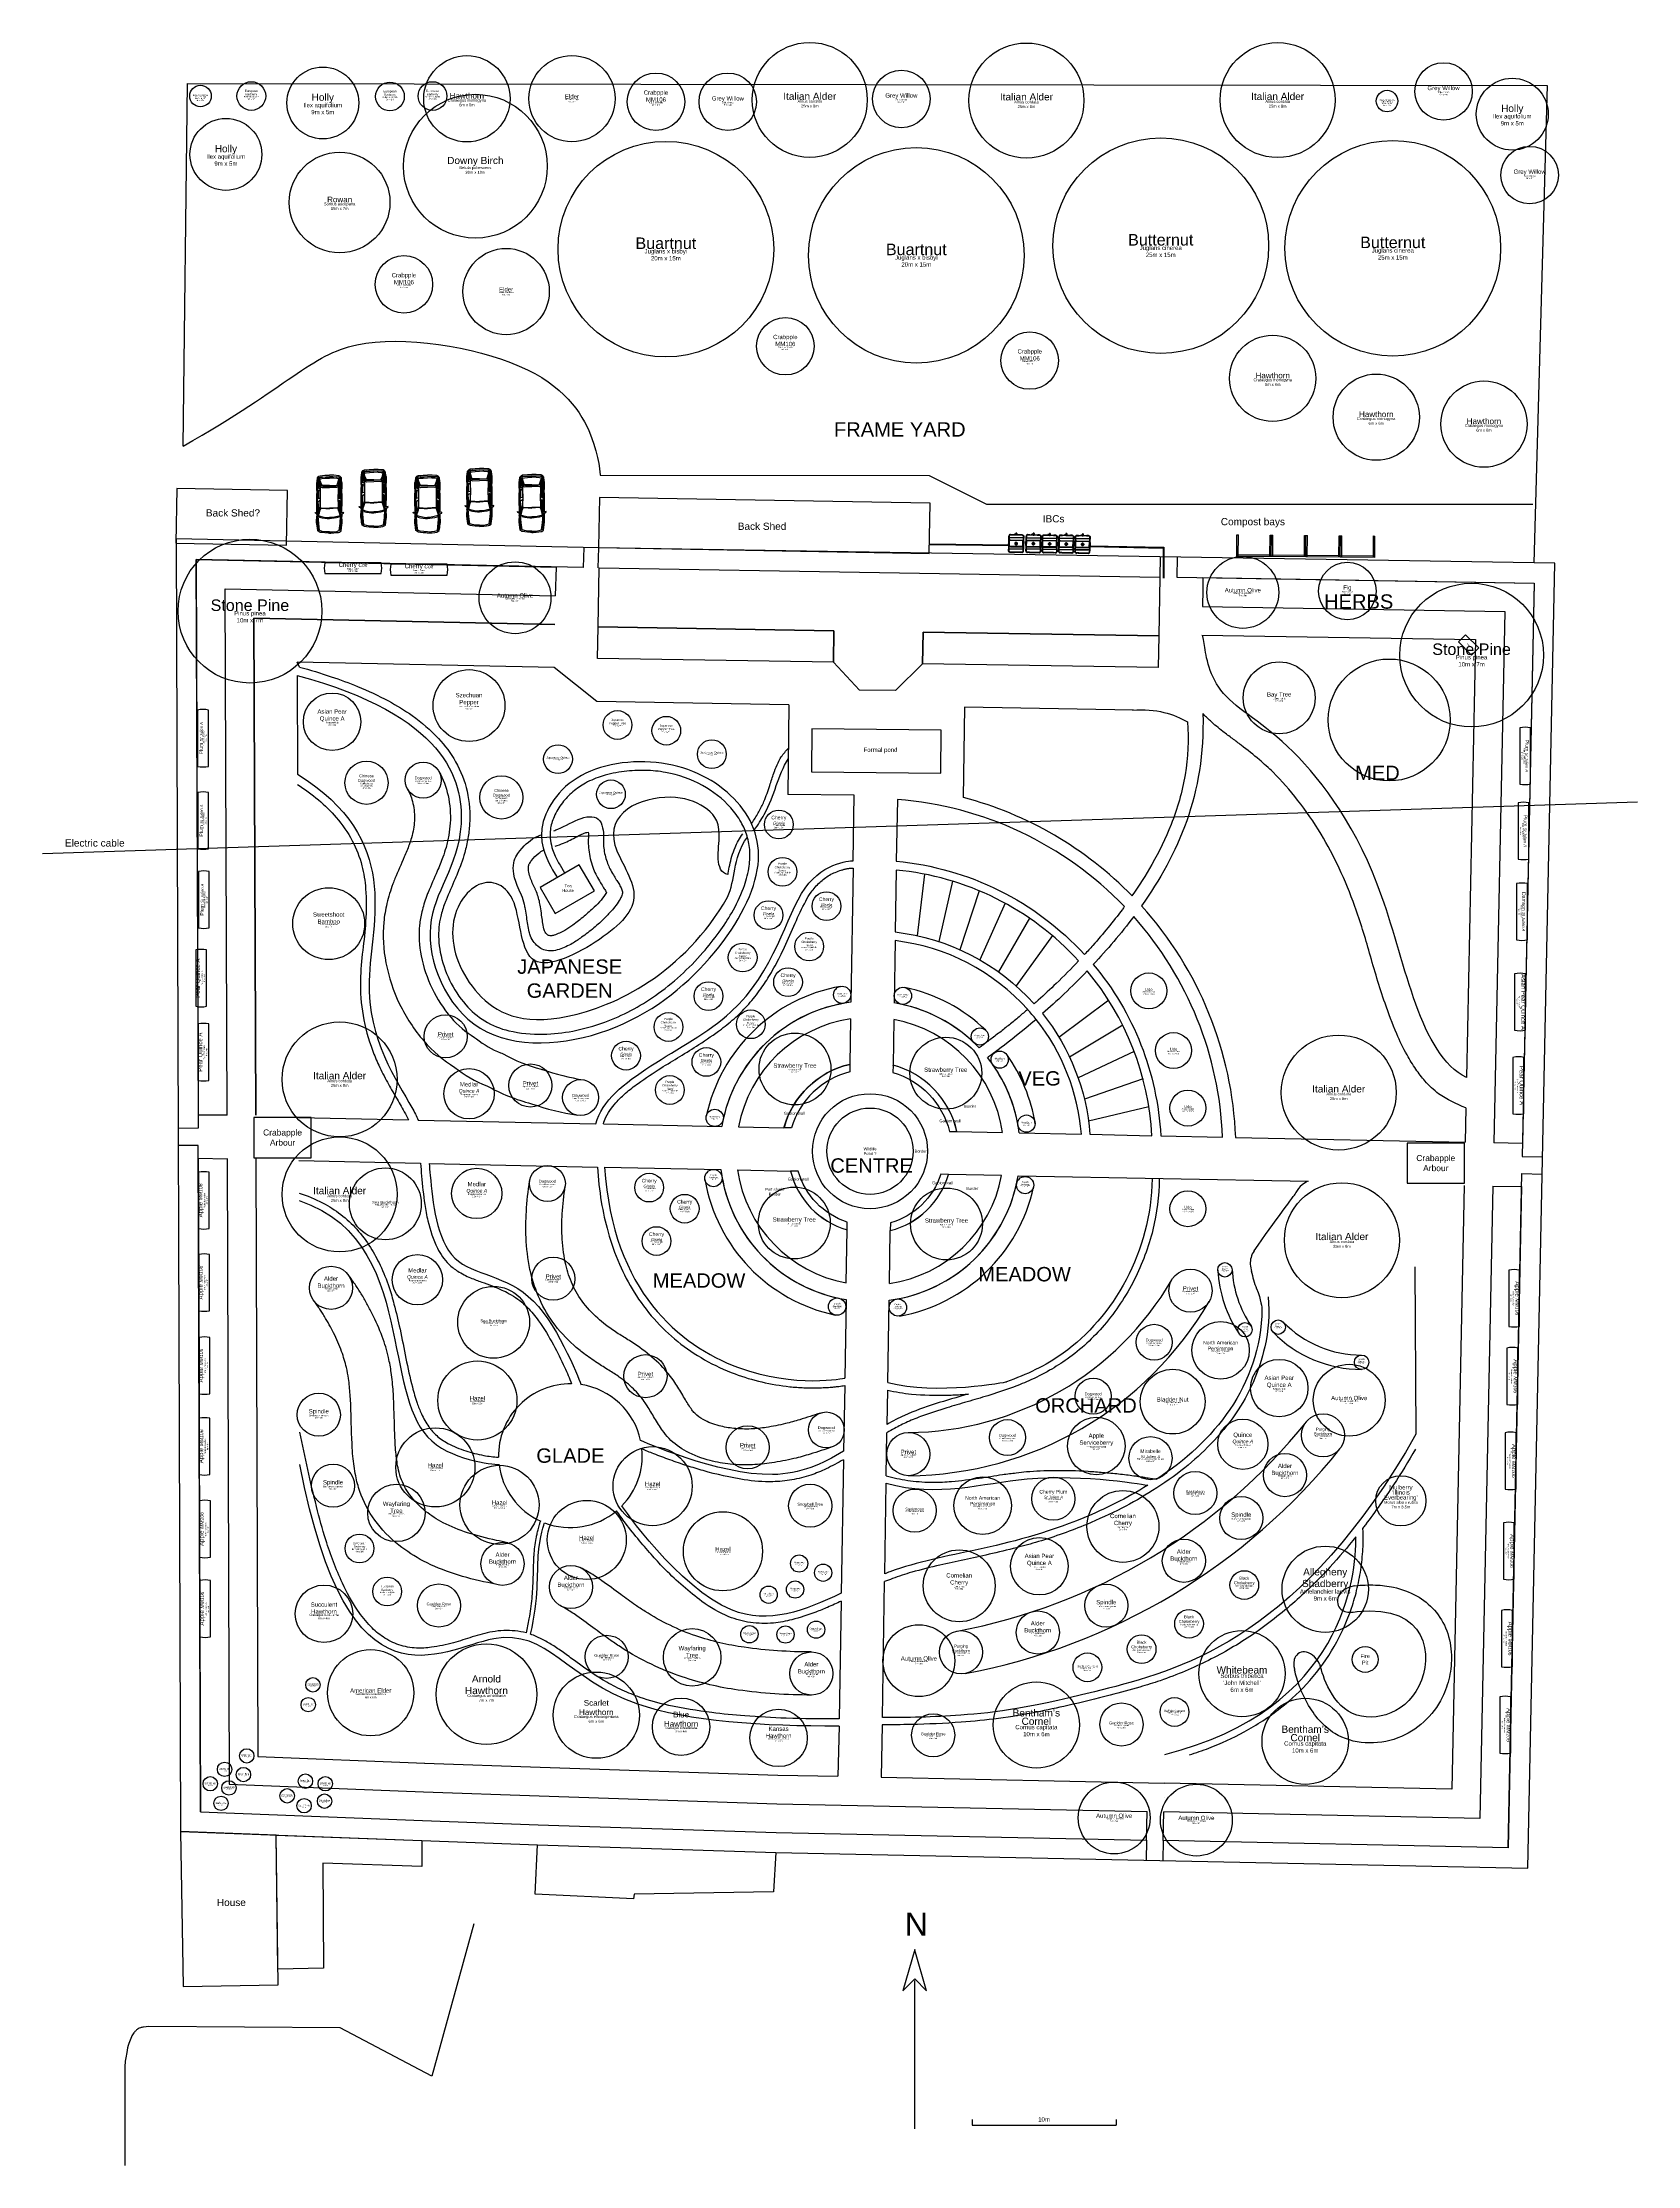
# Model space of a CAD drawing. Header units: metres. Extents: x 59 to 170, y -3 to 145.
import ezdxf

# ---------------------------------------------------------------- set-up
doc = ezdxf.new("R2010")
doc.units = ezdxf.units.M
doc.layers.get('0').update_dxf_attribs({"true_color": 0xffffff})
for name, color, linetype, lineweight, true_color in [('Areas', 30, 'Continuous', 25, 0xff7f00), ('Boundary', 1, 'Continuous', 25, 0xff0000), ('Buildings', 6, 'Continuous', 25, 0xff00ff), ('Legend', 40, 'Continuous', 25, 0xffba00), ('Plant - Paused!', 1, 'Continuous', 25, 0xff0000), ('Plant - Perennial', 3, 'Continuous', 25, 0x00ff00), ('Plant - Shrub', 3, 'Continuous', 25, 0x00ff00), ('Plant - Tree', 3, 'Continuous', 25, 0x00ff00), ('Plant - Windbreak', 3, 'Continuous', 25, 0x00ff00), ('Plant label', 30, 'Continuous', 25, 0xff7f00), ('Structures', 216, 'Continuous', 25, 0x800080), ('Utilities', 5, 'Continuous', 25, 0x0000ff), ('Water', 136, 'Continuous', 25, 0x008080)]:
    doc.layers.add(name, color=color, linetype=linetype, lineweight=lineweight, true_color=true_color)
doc.layers.get('Plant - Paused!').off()
doc.styles.add('textstyle100', font='')
doc.styles.add('textstyle101', font='')
doc.styles.add('textstyle102', font='')
doc.styles.add('textstyle103', font='')
doc.styles.add('textstyle104', font='')
doc.styles.add('textstyle105', font='')
doc.styles.add('textstyle106', font='')
doc.styles.add('textstyle107', font='')
doc.styles.add('textstyle108', font='')
doc.styles.add('textstyle109', font='')
doc.styles.add('textstyle114', font='')
doc.styles.add('textstyle115', font='')
doc.styles.add('textstyle116', font='')
doc.styles.add('textstyle117', font='')
doc.styles.add('textstyle118', font='')
doc.styles.add('textstyle119', font='')
doc.styles.add('textstyle120', font='')
doc.styles.add('textstyle121', font='')
doc.styles.add('textstyle122', font='')
doc.styles.add('textstyle123', font='')
doc.styles.add('textstyle124', font='')
doc.styles.add('textstyle125', font='')
doc.styles.add('textstyle126', font='')
doc.styles.add('textstyle127', font='')
doc.styles.add('textstyle128', font='')
doc.styles.add('textstyle129', font='')
doc.styles.add('textstyle13', font='')
doc.styles.add('textstyle130', font='')
doc.styles.add('textstyle131', font='')
doc.styles.add('textstyle132', font='')
doc.styles.add('textstyle133', font='')
doc.styles.add('textstyle136', font='')
doc.styles.add('textstyle137', font='')
doc.styles.add('textstyle138', font='')
doc.styles.add('textstyle139', font='')
doc.styles.add('textstyle14', font='')
doc.styles.add('textstyle140', font='')
doc.styles.add('textstyle141', font='')
doc.styles.add('textstyle144', font='')
doc.styles.add('textstyle145', font='')
doc.styles.add('textstyle146', font='')
doc.styles.add('textstyle147', font='')
doc.styles.add('textstyle148', font='')
doc.styles.add('textstyle149', font='')
doc.styles.add('textstyle150', font='')
doc.styles.add('textstyle151', font='')
doc.styles.add('textstyle152', font='')
doc.styles.add('textstyle153', font='')
doc.styles.add('textstyle156', font='')
doc.styles.add('textstyle157', font='')
doc.styles.add('textstyle158', font='')
doc.styles.add('textstyle159', font='')
doc.styles.add('textstyle160', font='')
doc.styles.add('textstyle161', font='')
doc.styles.add('textstyle162', font='')
doc.styles.add('textstyle163', font='')
doc.styles.add('textstyle164', font='')
doc.styles.add('textstyle165', font='')
doc.styles.add('textstyle166', font='')
doc.styles.add('textstyle167', font='')
doc.styles.add('textstyle172', font='')
doc.styles.add('textstyle173', font='')
doc.styles.add('textstyle174', font='')
doc.styles.add('textstyle175', font='')
doc.styles.add('textstyle176', font='')
doc.styles.add('textstyle177', font='')
doc.styles.add('textstyle178', font='')
doc.styles.add('textstyle179', font='')
doc.styles.add('textstyle18', font='')
doc.styles.add('textstyle180', font='')
doc.styles.add('textstyle181', font='')
doc.styles.add('textstyle184', font='')
doc.styles.add('textstyle185', font='')
doc.styles.add('textstyle19', font='')
doc.styles.add('textstyle196', font='')
doc.styles.add('textstyle197', font='')
doc.styles.add('textstyle198', font='')
doc.styles.add('textstyle199', font='')
doc.styles.add('textstyle20', font='')
doc.styles.add('textstyle200', font='')
doc.styles.add('textstyle201', font='')
doc.styles.add('textstyle202', font='')
doc.styles.add('textstyle203', font='')
doc.styles.add('textstyle204', font='')
doc.styles.add('textstyle205', font='')
doc.styles.add('textstyle206', font='')
doc.styles.add('textstyle207', font='')
doc.styles.add('textstyle208', font='')
doc.styles.add('textstyle209', font='')
doc.styles.add('textstyle21', font='')
doc.styles.add('textstyle210', font='')
doc.styles.add('textstyle211', font='')
doc.styles.add('textstyle212', font='')
doc.styles.add('textstyle213', font='')
doc.styles.add('textstyle214', font='')
doc.styles.add('textstyle215', font='')
doc.styles.add('textstyle216', font='')
doc.styles.add('textstyle217', font='')
doc.styles.add('textstyle218', font='')
doc.styles.add('textstyle219', font='')
doc.styles.add('textstyle22', font='')
doc.styles.add('textstyle220', font='')
doc.styles.add('textstyle221', font='')
doc.styles.add('textstyle23', font='')
doc.styles.add('textstyle24', font='')
doc.styles.add('textstyle25', font='')
doc.styles.add('textstyle26', font='')
doc.styles.add('textstyle27', font='')
doc.styles.add('textstyle28', font='')
doc.styles.add('textstyle29', font='')
doc.styles.add('textstyle30', font='')
doc.styles.add('textstyle31', font='')
doc.styles.add('textstyle32', font='')
doc.styles.add('textstyle33', font='')
doc.styles.add('textstyle34', font='')
doc.styles.add('textstyle35', font='')
doc.styles.add('textstyle36', font='')
doc.styles.add('textstyle37', font='')
doc.styles.add('textstyle38', font='')
doc.styles.add('textstyle39', font='')
doc.styles.add('textstyle40', font='')
doc.styles.add('textstyle41', font='')
doc.styles.add('textstyle42', font='')
doc.styles.add('textstyle43', font='')
doc.styles.add('textstyle44', font='')
doc.styles.add('textstyle45', font='')
doc.styles.add('textstyle46', font='')
doc.styles.add('textstyle47', font='')
doc.styles.add('textstyle48', font='')
doc.styles.add('textstyle49', font='')
doc.styles.add('textstyle5', font='ltypeshp.shx')
doc.styles.add('textstyle50', font='')
doc.styles.add('textstyle51', font='')
doc.styles.add('textstyle54', font='')
doc.styles.add('textstyle55', font='')
doc.styles.add('textstyle56', font='')
doc.styles.add('textstyle57', font='')
doc.styles.add('textstyle58', font='')
doc.styles.add('textstyle59', font='')
doc.styles.add('textstyle6', font='ltypeshp.shx')
doc.styles.add('textstyle60', font='')
doc.styles.add('textstyle61', font='')
doc.styles.add('textstyle62', font='')
doc.styles.add('textstyle63', font='')
doc.styles.add('textstyle64', font='')
doc.styles.add('textstyle65', font='')
doc.styles.add('textstyle68', font='')
doc.styles.add('textstyle69', font='')
doc.styles.add('textstyle70', font='')
doc.styles.add('textstyle71', font='')
doc.styles.add('textstyle74', font='')
doc.styles.add('textstyle75', font='')
doc.styles.add('textstyle78', font='')
doc.styles.add('textstyle79', font='')
doc.styles.add('textstyle80', font='')
doc.styles.add('textstyle81', font='')
doc.styles.add('textstyle82', font='')
doc.styles.add('textstyle83', font='')
doc.styles.add('textstyle84', font='')
doc.styles.add('textstyle85', font='')
doc.styles.add('textstyle86', font='')
doc.styles.add('textstyle87', font='')
doc.styles.add('textstyle88', font='')
doc.styles.add('textstyle89', font='')
doc.styles.add('textstyle90', font='')
doc.styles.add('textstyle91', font='')
doc.styles.add('textstyle92', font='')
doc.styles.add('textstyle93', font='')
doc.styles.add('textstyle94', font='')
doc.styles.add('textstyle95', font='')
doc.styles.add('textstyle96', font='')
doc.styles.add('textstyle97', font='')
doc.styles.get('textstyle100').set_extended_font_data('Arial')
doc.styles.get('textstyle101').set_extended_font_data('Arial')
doc.styles.get('textstyle102').set_extended_font_data('Arial')
doc.styles.get('textstyle103').set_extended_font_data('Arial')
doc.styles.get('textstyle104').set_extended_font_data('Arial')
doc.styles.get('textstyle105').set_extended_font_data('Arial')
doc.styles.get('textstyle106').set_extended_font_data('Arial')
doc.styles.get('textstyle107').set_extended_font_data('Arial')
doc.styles.get('textstyle108').set_extended_font_data('Arial')
doc.styles.get('textstyle109').set_extended_font_data('Arial')
doc.styles.get('textstyle114').set_extended_font_data('Arial')
doc.styles.get('textstyle115').set_extended_font_data('Arial')
doc.styles.get('textstyle116').set_extended_font_data('Arial')
doc.styles.get('textstyle117').set_extended_font_data('Arial')
doc.styles.get('textstyle118').set_extended_font_data('Arial')
doc.styles.get('textstyle119').set_extended_font_data('Arial')
doc.styles.get('textstyle120').set_extended_font_data('Arial')
doc.styles.get('textstyle121').set_extended_font_data('Arial')
doc.styles.get('textstyle122').set_extended_font_data('Arial')
doc.styles.get('textstyle123').set_extended_font_data('Arial')
doc.styles.get('textstyle124').set_extended_font_data('Arial')
doc.styles.get('textstyle125').set_extended_font_data('Arial')
doc.styles.get('textstyle126').set_extended_font_data('Arial')
doc.styles.get('textstyle127').set_extended_font_data('Arial')
doc.styles.get('textstyle128').set_extended_font_data('Arial')
doc.styles.get('textstyle129').set_extended_font_data('Arial')
doc.styles.get('textstyle13').set_extended_font_data('Arial')
doc.styles.get('textstyle130').set_extended_font_data('Arial')
doc.styles.get('textstyle131').set_extended_font_data('Arial')
doc.styles.get('textstyle132').set_extended_font_data('Arial')
doc.styles.get('textstyle133').set_extended_font_data('Arial')
doc.styles.get('textstyle136').set_extended_font_data('Arial')
doc.styles.get('textstyle137').set_extended_font_data('Arial')
doc.styles.get('textstyle138').set_extended_font_data('Arial')
doc.styles.get('textstyle139').set_extended_font_data('Arial')
doc.styles.get('textstyle14').set_extended_font_data('Arial')
doc.styles.get('textstyle140').set_extended_font_data('Arial')
doc.styles.get('textstyle141').set_extended_font_data('Arial')
doc.styles.get('textstyle144').set_extended_font_data('Arial')
doc.styles.get('textstyle145').set_extended_font_data('Arial')
doc.styles.get('textstyle146').set_extended_font_data('Arial')
doc.styles.get('textstyle147').set_extended_font_data('Arial')
doc.styles.get('textstyle148').set_extended_font_data('Arial')
doc.styles.get('textstyle149').set_extended_font_data('Arial')
doc.styles.get('textstyle150').set_extended_font_data('Arial')
doc.styles.get('textstyle151').set_extended_font_data('Arial')
doc.styles.get('textstyle152').set_extended_font_data('Arial')
doc.styles.get('textstyle153').set_extended_font_data('Arial')
doc.styles.get('textstyle156').set_extended_font_data('Arial')
doc.styles.get('textstyle157').set_extended_font_data('Arial')
doc.styles.get('textstyle158').set_extended_font_data('Arial')
doc.styles.get('textstyle159').set_extended_font_data('Arial')
doc.styles.get('textstyle160').set_extended_font_data('Arial')
doc.styles.get('textstyle161').set_extended_font_data('Arial')
doc.styles.get('textstyle162').set_extended_font_data('Arial')
doc.styles.get('textstyle163').set_extended_font_data('Arial')
doc.styles.get('textstyle164').set_extended_font_data('Arial')
doc.styles.get('textstyle165').set_extended_font_data('Arial')
doc.styles.get('textstyle166').set_extended_font_data('Arial')
doc.styles.get('textstyle167').set_extended_font_data('Arial')
doc.styles.get('textstyle172').set_extended_font_data('Arial')
doc.styles.get('textstyle173').set_extended_font_data('Arial')
doc.styles.get('textstyle174').set_extended_font_data('Arial')
doc.styles.get('textstyle175').set_extended_font_data('Arial')
doc.styles.get('textstyle176').set_extended_font_data('Arial')
doc.styles.get('textstyle177').set_extended_font_data('Arial')
doc.styles.get('textstyle178').set_extended_font_data('Arial')
doc.styles.get('textstyle179').set_extended_font_data('Arial')
doc.styles.get('textstyle18').set_extended_font_data('Arial')
doc.styles.get('textstyle180').set_extended_font_data('Arial')
doc.styles.get('textstyle181').set_extended_font_data('Arial')
doc.styles.get('textstyle184').set_extended_font_data('Arial')
doc.styles.get('textstyle185').set_extended_font_data('Arial')
doc.styles.get('textstyle19').set_extended_font_data('Arial')
doc.styles.get('textstyle196').set_extended_font_data('Arial')
doc.styles.get('textstyle197').set_extended_font_data('Arial')
doc.styles.get('textstyle198').set_extended_font_data('Arial')
doc.styles.get('textstyle199').set_extended_font_data('Arial')
doc.styles.get('textstyle20').set_extended_font_data('Arial')
doc.styles.get('textstyle200').set_extended_font_data('Arial')
doc.styles.get('textstyle201').set_extended_font_data('Arial')
doc.styles.get('textstyle202').set_extended_font_data('Arial')
doc.styles.get('textstyle203').set_extended_font_data('Arial')
doc.styles.get('textstyle204').set_extended_font_data('Arial')
doc.styles.get('textstyle205').set_extended_font_data('Arial')
doc.styles.get('textstyle206').set_extended_font_data('Arial')
doc.styles.get('textstyle207').set_extended_font_data('Arial')
doc.styles.get('textstyle208').set_extended_font_data('Arial')
doc.styles.get('textstyle209').set_extended_font_data('Arial')
doc.styles.get('textstyle21').set_extended_font_data('Arial')
doc.styles.get('textstyle210').set_extended_font_data('Arial')
doc.styles.get('textstyle211').set_extended_font_data('Arial')
doc.styles.get('textstyle212').set_extended_font_data('Arial')
doc.styles.get('textstyle213').set_extended_font_data('Arial')
doc.styles.get('textstyle214').set_extended_font_data('Arial')
doc.styles.get('textstyle215').set_extended_font_data('Arial')
doc.styles.get('textstyle216').set_extended_font_data('Arial')
doc.styles.get('textstyle217').set_extended_font_data('Arial')
doc.styles.get('textstyle218').set_extended_font_data('Arial')
doc.styles.get('textstyle219').set_extended_font_data('Arial')
doc.styles.get('textstyle22').set_extended_font_data('Arial')
doc.styles.get('textstyle220').set_extended_font_data('Arial')
doc.styles.get('textstyle221').set_extended_font_data('Arial')
doc.styles.get('textstyle23').set_extended_font_data('Arial')
doc.styles.get('textstyle24').set_extended_font_data('Arial')
doc.styles.get('textstyle25').set_extended_font_data('Arial')
doc.styles.get('textstyle26').set_extended_font_data('Arial')
doc.styles.get('textstyle27').set_extended_font_data('Arial')
doc.styles.get('textstyle28').set_extended_font_data('Arial')
doc.styles.get('textstyle29').set_extended_font_data('Arial')
doc.styles.get('textstyle30').set_extended_font_data('Arial')
doc.styles.get('textstyle31').set_extended_font_data('Arial')
doc.styles.get('textstyle32').set_extended_font_data('Arial')
doc.styles.get('textstyle33').set_extended_font_data('Arial')
doc.styles.get('textstyle34').set_extended_font_data('Arial')
doc.styles.get('textstyle35').set_extended_font_data('Arial')
doc.styles.get('textstyle36').set_extended_font_data('Arial')
doc.styles.get('textstyle37').set_extended_font_data('Arial')
doc.styles.get('textstyle38').set_extended_font_data('Arial')
doc.styles.get('textstyle39').set_extended_font_data('Arial')
doc.styles.get('textstyle40').set_extended_font_data('Arial')
doc.styles.get('textstyle41').set_extended_font_data('Arial')
doc.styles.get('textstyle42').set_extended_font_data('Arial')
doc.styles.get('textstyle43').set_extended_font_data('Arial')
doc.styles.get('textstyle44').set_extended_font_data('Arial')
doc.styles.get('textstyle45').set_extended_font_data('Arial')
doc.styles.get('textstyle46').set_extended_font_data('Arial')
doc.styles.get('textstyle47').set_extended_font_data('Arial')
doc.styles.get('textstyle48').set_extended_font_data('Arial')
doc.styles.get('textstyle49').set_extended_font_data('Arial')
doc.styles.get('textstyle50').set_extended_font_data('Arial')
doc.styles.get('textstyle51').set_extended_font_data('Arial')
doc.styles.get('textstyle54').set_extended_font_data('Arial')
doc.styles.get('textstyle55').set_extended_font_data('Arial')
doc.styles.get('textstyle56').set_extended_font_data('Arial')
doc.styles.get('textstyle57').set_extended_font_data('Arial')
doc.styles.get('textstyle58').set_extended_font_data('Arial')
doc.styles.get('textstyle59').set_extended_font_data('Arial')
doc.styles.get('textstyle60').set_extended_font_data('Arial')
doc.styles.get('textstyle61').set_extended_font_data('Arial')
doc.styles.get('textstyle62').set_extended_font_data('Arial')
doc.styles.get('textstyle63').set_extended_font_data('Arial')
doc.styles.get('textstyle64').set_extended_font_data('Arial')
doc.styles.get('textstyle65').set_extended_font_data('Arial')
doc.styles.get('textstyle68').set_extended_font_data('Arial')
doc.styles.get('textstyle69').set_extended_font_data('Arial')
doc.styles.get('textstyle70').set_extended_font_data('Arial')
doc.styles.get('textstyle71').set_extended_font_data('Arial')
doc.styles.get('textstyle74').set_extended_font_data('Arial')
doc.styles.get('textstyle75').set_extended_font_data('Arial')
doc.styles.get('textstyle78').set_extended_font_data('Arial')
doc.styles.get('textstyle79').set_extended_font_data('Arial')
doc.styles.get('textstyle80').set_extended_font_data('Arial')
doc.styles.get('textstyle81').set_extended_font_data('Arial')
doc.styles.get('textstyle82').set_extended_font_data('Arial')
doc.styles.get('textstyle83').set_extended_font_data('Arial')
doc.styles.get('textstyle84').set_extended_font_data('Arial')
doc.styles.get('textstyle85').set_extended_font_data('Arial')
doc.styles.get('textstyle86').set_extended_font_data('Arial')
doc.styles.get('textstyle87').set_extended_font_data('Arial')
doc.styles.get('textstyle88').set_extended_font_data('Arial')
doc.styles.get('textstyle89').set_extended_font_data('Arial')
doc.styles.get('textstyle90').set_extended_font_data('Arial')
doc.styles.get('textstyle91').set_extended_font_data('Arial')
doc.styles.get('textstyle92').set_extended_font_data('Arial')
doc.styles.get('textstyle93').set_extended_font_data('Arial')
doc.styles.get('textstyle94').set_extended_font_data('Arial')
doc.styles.get('textstyle95').set_extended_font_data('Arial')
doc.styles.get('textstyle96').set_extended_font_data('Arial')
doc.styles.get('textstyle97').set_extended_font_data('Arial')
doc.linetypes.add('BATTING', pattern='A,0.00254,-2.54,["BAT",textstyle5,S=2.54,R=0,X=-2.54,Y=0],-5.08,["BAT",textstyle6,S=2.54,R=180,X=2.54,Y=0],-2.54', length=10.16254)

# ---------------------------------------------------------------- blocks, each defined once
blk = doc.blocks.new('Tree - Pyrus pyrifolia Quince A')
at = {"layer": 'Plant - Tree'}
blk.add_circle((0, 0), 2, dxfattribs=at)
at = {"layer": 'Plant - Tree', "insert": (0, 0), "char_height": 0.3, "attachment_point": 8, "line_spacing_factor": 0.971628, "style": 'textstyle165'}
blk.add_mtext('\\c32767;Asian Pear \\PQuince A', dxfattribs=at)
at = {"layer": 'Plant label', "insert": (0, 0), "char_height": 0.1, "attachment_point": 2, "line_spacing_factor": 0.971628, "style": 'textstyle164'}
blk.add_mtext('\\c32767;Pyrus pyrifolia\\P4m x 4m', dxfattribs=at)
blk = doc.blocks.new('Tree - Prunus domestica St Julien A wall')
at = {"layer": 'Plant - Tree', "flags": 128}
blk.add_lwpolyline([(-1.96, -0.75), (1.96, -0.75, 0.094589), (1.96, 0), (-1.96, 0, 0.094589)], format="xyb", close=True, dxfattribs=at)
at = {"layer": 'Plant - Tree', "insert": (0, -0.37), "char_height": 0.25, "attachment_point": 8, "line_spacing_factor": 0.971628, "style": 'textstyle159'}
blk.add_mtext('\\c32767;Plum \\fArial|b0|i1|c0|p0;\\H0.2;St Julien A', dxfattribs=at)
at = {"layer": 'Plant label', "insert": (0, -0.37), "char_height": 0.1, "attachment_point": 2, "line_spacing_factor": 0.971628, "style": 'textstyle158'}
blk.add_mtext('\\c32767;Prunus domestica\\P4m x 4m', dxfattribs=at)
blk = doc.blocks.new('Tree - Pyrus communis Quince A wall')
at = {"layer": 'Plant - Tree', "flags": 128}
blk.add_lwpolyline([(-1.96, -0.75), (1.96, -0.75, 0.094589), (1.96, 0), (-1.96, 0, 0.094589)], format="xyb", close=True, dxfattribs=at)
at = {"layer": 'Plant - Tree', "insert": (0, -0.37), "char_height": 0.3, "attachment_point": 8, "line_spacing_factor": 0.971628, "style": 'textstyle163'}
blk.add_mtext('\\c32767;Pear Quince A', dxfattribs=at)
at = {"layer": 'Plant label', "insert": (0, -0.37), "char_height": 0.1, "attachment_point": 2, "line_spacing_factor": 0.971628, "style": 'textstyle162'}
blk.add_mtext('\\c32767;Pyrus communis\\P4m x 4m', dxfattribs=at)
blk = doc.blocks.new('Tree - Prunus insititia St Julien A wall')
at = {"layer": 'Plant - Tree', "flags": 128}
blk.add_lwpolyline([(-1.96, -0.75), (1.96, -0.75, 0.094589), (1.96, 0), (-1.96, 0, 0.094589)], format="xyb", close=True, dxfattribs=at)
at = {"layer": 'Plant - Tree', "insert": (0, -0.37), "char_height": 0.25, "attachment_point": 8, "line_spacing_factor": 0.971628, "style": 'textstyle161'}
blk.add_mtext('\\c32767;Damson \\fArial|b0|i1|c0|p0;\\H0.2;St Julien A', dxfattribs=at)
at = {"layer": 'Plant label', "insert": (0, -0.37), "char_height": 0.1, "attachment_point": 2, "line_spacing_factor": 0.971628, "style": 'textstyle160'}
blk.add_mtext('\\c32767;Prunus insititia\\P4m x 4m', dxfattribs=at)
blk = doc.blocks.new('Tree - Malus domestica MM106 wall')
at = {"layer": 'Plant - Tree', "flags": 128}
blk.add_lwpolyline([(-1.96, -0.75), (1.96, -0.75, 0.094589), (1.96, 0), (-1.96, 0, 0.094589)], format="xyb", close=True, dxfattribs=at)
at = {"layer": 'Plant - Tree', "insert": (0, -0.37), "char_height": 0.3, "attachment_point": 8, "line_spacing_factor": 0.971628, "style": 'textstyle137'}
blk.add_mtext('\\c32767;Apple \\fArial|b0|i1|c0|p0;\\H0.25;MM106', dxfattribs=at)
at = {"layer": 'Plant label', "insert": (0, -0.37), "char_height": 0.1, "attachment_point": 2, "line_spacing_factor": 0.971628, "style": 'textstyle136'}
blk.add_mtext('\\c32767;Malus domestica\\P4m x 4m', dxfattribs=at)
blk = doc.blocks.new('Tree - Prunus avium Colt wall')
at = {"layer": 'Plant - Tree', "flags": 128}
blk.add_lwpolyline([(-1.96, -0.75), (1.96, -0.75, 0.094589), (1.96, 0), (-1.96, 0, 0.094589)], format="xyb", close=True, dxfattribs=at)
at = {"layer": 'Plant - Tree', "insert": (0, -0.37), "char_height": 0.3, "attachment_point": 8, "line_spacing_factor": 0.971628, "style": 'textstyle149'}
blk.add_mtext('\\c32767;Cherry \\fArial|b0|i1|c0|p0;\\H0.25;Colt', dxfattribs=at)
at = {"layer": 'Plant label', "insert": (0, -0.37), "char_height": 0.1, "attachment_point": 2, "line_spacing_factor": 0.971628, "style": 'textstyle148'}
blk.add_mtext('\\c32767;Prunus avium\\P3.5m x 3m', dxfattribs=at)
blk = doc.blocks.new('car')
at = {"layer": 'Structures', "color": 253, "true_color": 0xa0a0a4}
for p, q in [((-3.19, 0), (-3.18, 0.09)), ((-3.18, 0.09), (-3.17, 0.31)), ((-3.17, 0.31), (-3.15, 0.49)), ((-3.15, 0.49), (-3.13, 0.63)), ((-3.13, 0.63), (-3.11, 0.69)), ((-3.11, 0.69), (-3.02, 0.81)), ((-3.1, 0), (-3.09, 0.27)), ((-3.09, 0.27), (-3.06, 0.51)), ((-3.06, 0.51), (-3.01, 0.66)), ((-3.02, 0.81), (-2.81, 0.84)), ((-3.01, 0.66), (-2.95, 0.76)), ((-3.01, 0.68), (-2.51, 0.74)), ((-2.95, 0.76), (-2.86, 0.8)), ((-2.89, 0.78), (-2.54, 0.8)), ((-2.86, 0.8), (-2.69, 0.82)), ((-2.81, 0.84), (-2.69, 0.85)), ((-2.69, 0.85), (-2.68, 0.86)), ((-2.69, 0.82), (-2.47, 0.83)), ((-2.68, 0.86), (-2.45, 0.89)), ((-2.54, 0.8), (-1.99, 0.8)), ((-2.51, 0.74), (-1.96, 0.78)), ((-2.47, 0.83), (-1.98, 0.86)), ((-2.45, 0.89), (-2.31, 0.89)), ((-2.31, 0.89), (-2.09, 0.87)), ((-2.15, 0.32), (-2.17, 0.15)), ((-2.17, 0.15), (-2.17, 0)), ((-2.12, 0.5), (-2.15, 0.32)), ((-2.08, 0.68), (-2.12, 0.5)), ((-2.07, 0.36), (-2.1, 0.12)), ((-2.1, 0.12), (-2.1, 0)), ((-2.09, 0.87), (-2.07, 0.87)), ((-2.03, 0.71), (-2.08, 0.68)), ((-2.07, 0.87), (-2.01, 0.88)), ((-2, 0.65), (-2.07, 0.36)), ((-2.01, 0.77), (-2.03, 0.71)), ((-2.01, 0.88), (-1.99, 0.86)), ((-1.95, 0.78), (-2, 0.65)), ((-1.99, 0.86), (-1.84, 0.87)), ((-1.99, 0.8), (-1.93, 0.81)), ((-1.96, 0.86), (-1.92, 0.8)), ((-1.85, 0.86), (-1.96, 0.86)), ((-1.96, 0.78), (-1.71, 0.71)), ((-1.96, 0.75), (-1.78, 0.7)), ((-1.92, 0.8), (-1.4, 0.64)), ((-1.91, 0.8), (-1.86, 0.81)), ((-1.86, 0.81), (-1.8, 0.98)), ((-1.8, 0.98), (-1.74, 1)), ((-1.78, 0.7), (-1.58, 0.64)), ((-1.74, 1), (-1.77, 0.83)), ((-1.77, 0.83), (-1.72, 0.77)), ((-1.76, 0.87), (-1.61, 0.87)), ((-1.75, 0.81), (-1.46, 0.82)), ((-1.71, 0.71), (-1.46, 0.63)), ((-1.64, 0.76), (-1.26, 0.77)), ((-1.36, 0.67), (-1.64, 0.76)), ((-1.61, 0.87), (-1.05, 0.88)), ((-1.58, 0.64), (-1.47, 0.6)), ((-1.48, 0.25), (-1.49, 0)), ((-1.45, 0.53), (-1.48, 0.25)), ((-1.47, 0.6), (-1.45, 0.57)), ((-1.46, 0.82), (-1.04, 0.82)), ((-1.46, 0.63), (-1.43, 0.6)), ((-1.45, 0.57), (-1.45, 0.53)), ((-1.44, 0.32), (-1.45, 0)), ((-1.42, 0.57), (-1.44, 0.32)), ((-1.43, 0.6), (-1.42, 0.57)), ((-1.4, 0.64), (-1.34, 0.62)), ((-1.28, 0.66), (-1.36, 0.67)), ((-1.34, 0.62), (-1.28, 0.62)), ((-1.08, 0.66), (-1.28, 0.66)), ((-1.28, 0.62), (-0.73, 0.61)), ((-1.26, 0.77), (-0.99, 0.78)), ((-0.89, 0.66), (-1.08, 0.66)), ((-1.05, 0.88), (-0.63, 0.88)), ((-1.04, 0.82), (-0.63, 0.82)), ((-0.99, 0.78), (-0.93, 0.71)), ((-0.93, 0.71), (-0.89, 0.66)), ((-0.75, 0.66), (-0.79, 0.77)), ((-0.79, 0.77), (-0.53, 0.77)), ((-0.48, 0.66), (-0.75, 0.66)), ((-0.73, 0.61), (-0.23, 0.62)), ((-0.63, 0.88), (-0.18, 0.86)), ((-0.63, 0.82), (-0.23, 0.82)), ((-0.53, 0.77), (-0.18, 0.76)), ((-0.24, 0.66), (-0.48, 0.66)), ((-0.18, 0.76), (-0.24, 0.66)), ((-0.23, 0.82), (0.11, 0.81)), ((-0.23, 0.62), (-0.06, 0.62)), ((-0.21, 0.87), (-0.02, 0.85)), ((-0.18, 0.86), (-0.07, 0.88)), ((-0.12, 0.66), (-0.06, 0.76)), ((0, 0.67), (-0.12, 0.66)), ((-0.07, 0.88), (0.12, 0.88)), ((-0.06, 0.76), (0.28, 0.76)), ((-0.06, 0.62), (0.08, 0.64)), ((-0.02, 0.85), (0.42, 0.82)), ((0.02, 0.57), (-0.01, 0.5)), ((-0.01, 0.5), (0, 0)), ((0.28, 0.76), (0, 0.67)), ((0.07, 0.61), (0.02, 0.57)), ((0.35, 0.7), (0.07, 0.61)), ((0.08, 0.64), (0.62, 0.79)), ((0.11, 0.52), (0.09, 0.45)), ((0.09, 0.45), (0.09, 0.24)), ((0.09, 0.24), (0.09, 0)), ((0.11, 0.81), (0.55, 0.78)), ((0.18, 0.56), (0.11, 0.52)), ((0.12, 0.88), (0.3, 0.88)), ((0.12, 0.3), (0.14, 0.51)), ((0.12, 0), (0.12, 0.3)), ((0.14, 0.51), (0.17, 0.53)), ((0.17, 0.53), (0.39, 0.61)), ((0.47, 0.66), (0.18, 0.56)), ((0.3, 0.88), (0.42, 0.85)), ((0.63, 0.78), (0.35, 0.7)), ((0.39, 0.61), (0.6, 0.66)), ((0.42, 0.85), (0.66, 0.83)), ((0.42, 0.82), (0.62, 0.8)), ((0.69, 0.7), (0.47, 0.66)), ((0.6, 0.66), (0.62, 0.52)), ((0.62, 0.8), (0.69, 0.75)), ((0.62, 0.79), (0.69, 0.71)), ((0.62, 0.52), (0.64, 0.3)), ((0.64, 0.3), (0.65, 0)), ((0.66, 0.83), (0.78, 0.73)), ((0.69, 0.75), (0.72, 0.66)), ((0.69, 0.71), (0.72, 0.5)), ((0.72, 0.66), (0.74, 0.52)), ((0.74, 0.52), (0.72, 0.49)), ((0.72, 0.49), (0.73, 0.24)), ((0.73, 0.24), (0.74, 0)), ((0.78, 0.73), (0.81, 0.65)), ((0.81, 0.65), (0.84, 0.31)), ((0.84, 0.31), (0.84, 0)), ((-3.19, 0), (-3.18, -0.09)), ((-3.18, -0.09), (-3.17, -0.31)), ((-3.17, -0.31), (-3.15, -0.49)), ((-3.15, -0.49), (-3.13, -0.63)), ((-3.13, -0.63), (-3.11, -0.69)), ((-3.11, -0.69), (-3.02, -0.81)), ((-3.1, 0), (-3.09, -0.27)), ((-3.09, -0.27), (-3.06, -0.51)), ((-3.06, -0.51), (-3.01, -0.66)), ((-3.02, -0.81), (-2.81, -0.84)), ((-3.01, -0.66), (-2.95, -0.76)), ((-3.01, -0.68), (-2.51, -0.74)), ((-2.95, -0.76), (-2.86, -0.8)), ((-2.89, -0.78), (-2.54, -0.8)), ((-2.86, -0.8), (-2.69, -0.82)), ((-2.81, -0.84), (-2.69, -0.85)), ((-2.69, -0.82), (-2.47, -0.83)), ((-2.69, -0.85), (-2.68, -0.86)), ((-2.68, -0.86), (-2.45, -0.89)), ((-2.54, -0.8), (-1.99, -0.8)), ((-2.51, -0.74), (-1.96, -0.78)), ((-2.47, -0.83), (-1.98, -0.86)), ((-2.45, -0.89), (-2.31, -0.89)), ((-2.31, -0.89), (-2.09, -0.87)), ((-2.17, -0.15), (-2.17, 0)), ((-2.15, -0.32), (-2.17, -0.15)), ((-2.12, -0.5), (-2.15, -0.32)), ((-2.08, -0.68), (-2.12, -0.5)), ((-2.1, -0.12), (-2.1, 0)), ((-2.07, -0.36), (-2.1, -0.12)), ((-2.09, -0.87), (-2.07, -0.87)), ((-2.03, -0.71), (-2.08, -0.68)), ((-2, -0.65), (-2.07, -0.36)), ((-2.07, -0.87), (-2.01, -0.88)), ((-2.01, -0.77), (-2.03, -0.71)), ((-2.01, -0.88), (-1.99, -0.86)), ((-1.95, -0.78), (-2, -0.65)), ((-1.99, -0.8), (-1.93, -0.81)), ((-1.99, -0.86), (-1.84, -0.87)), ((-1.96, -0.75), (-1.78, -0.7)), ((-1.96, -0.78), (-1.71, -0.71)), ((-1.96, -0.86), (-1.92, -0.8)), ((-1.84, -0.86), (-1.96, -0.86)), ((-1.92, -0.8), (-1.4, -0.64)), ((-1.91, -0.8), (-1.86, -0.81)), ((-1.86, -0.81), (-1.8, -0.98)), ((-1.8, -0.98), (-1.74, -1)), ((-1.78, -0.7), (-1.58, -0.64)), ((-1.77, -0.83), (-1.72, -0.77)), ((-1.74, -1), (-1.77, -0.83)), ((-1.76, -0.87), (-1.61, -0.87)), ((-1.75, -0.81), (-1.46, -0.82)), ((-1.71, -0.71), (-1.46, -0.63)), ((-1.36, -0.67), (-1.64, -0.76)), ((-1.64, -0.76), (-1.26, -0.77)), ((-1.61, -0.87), (-1.05, -0.88)), ((-1.58, -0.64), (-1.47, -0.6)), ((-1.48, -0.25), (-1.49, 0)), ((-1.45, -0.53), (-1.48, -0.25)), ((-1.47, -0.6), (-1.45, -0.57)), ((-1.46, -0.63), (-1.43, -0.6)), ((-1.46, -0.82), (-1.04, -0.82)), ((-1.44, -0.32), (-1.45, 0)), ((-1.45, -0.57), (-1.45, -0.53)), ((-1.42, -0.57), (-1.44, -0.32)), ((-1.43, -0.6), (-1.42, -0.57)), ((-1.4, -0.64), (-1.34, -0.62)), ((-1.28, -0.66), (-1.36, -0.67)), ((-1.34, -0.62), (-1.28, -0.62)), ((-1.28, -0.62), (-0.73, -0.61)), ((-1.08, -0.66), (-1.28, -0.66)), ((-1.26, -0.77), (-0.99, -0.78)), ((-0.89, -0.66), (-1.08, -0.66)), ((-1.05, -0.88), (-0.63, -0.88)), ((-1.04, -0.82), (-0.63, -0.82)), ((-0.99, -0.78), (-0.93, -0.71)), ((-0.93, -0.71), (-0.89, -0.66)), ((-0.75, -0.66), (-0.79, -0.77)), ((-0.79, -0.77), (-0.53, -0.77)), ((-0.48, -0.66), (-0.75, -0.66)), ((-0.73, -0.61), (-0.23, -0.62)), ((-0.63, -0.82), (-0.23, -0.82)), ((-0.63, -0.88), (-0.18, -0.86)), ((-0.53, -0.77), (-0.18, -0.76)), ((-0.24, -0.66), (-0.48, -0.66)), ((-0.18, -0.76), (-0.24, -0.66)), ((-0.23, -0.62), (-0.06, -0.62)), ((-0.23, -0.82), (0.11, -0.81)), ((-0.21, -0.87), (-0.02, -0.85)), ((-0.18, -0.86), (-0.07, -0.88)), ((-0.12, -0.66), (-0.06, -0.76)), ((0, -0.67), (-0.12, -0.66)), ((-0.07, -0.88), (0.12, -0.88)), ((-0.06, -0.62), (0.08, -0.64)), ((-0.06, -0.76), (0.28, -0.76)), ((-0.02, -0.85), (0.42, -0.82)), ((-0.01, -0.5), (0, 0)), ((0.02, -0.57), (-0.01, -0.5)), ((0.28, -0.76), (0, -0.67)), ((0.07, -0.61), (0.02, -0.57)), ((0.35, -0.7), (0.07, -0.61)), ((0.08, -0.64), (0.62, -0.79)), ((0.09, -0.24), (0.09, 0)), ((0.09, -0.45), (0.09, -0.24)), ((0.11, -0.52), (0.09, -0.45)), ((0.18, -0.56), (0.11, -0.52)), ((0.11, -0.81), (0.55, -0.78)), ((0.12, 0), (0.12, -0.3)), ((0.12, -0.3), (0.14, -0.51)), ((0.12, -0.88), (0.3, -0.88)), ((0.14, -0.51), (0.17, -0.53)), ((0.17, -0.53), (0.39, -0.61)), ((0.47, -0.66), (0.18, -0.56)), ((0.3, -0.88), (0.42, -0.85)), ((0.63, -0.78), (0.35, -0.7)), ((0.39, -0.61), (0.6, -0.66)), ((0.42, -0.82), (0.62, -0.8)), ((0.42, -0.85), (0.66, -0.83)), ((0.69, -0.7), (0.47, -0.66)), ((0.6, -0.66), (0.62, -0.52)), ((0.62, -0.52), (0.64, -0.3)), ((0.62, -0.79), (0.69, -0.71)), ((0.62, -0.8), (0.69, -0.75)), ((0.64, -0.3), (0.65, 0)), ((0.66, -0.83), (0.78, -0.73)), ((0.69, -0.71), (0.72, -0.49)), ((0.69, -0.75), (0.72, -0.66)), ((0.72, -0.49), (0.73, -0.24)), ((0.74, -0.52), (0.72, -0.49)), ((0.72, -0.66), (0.74, -0.52)), ((0.73, -0.24), (0.74, 0)), ((0.78, -0.73), (0.81, -0.65)), ((0.81, -0.65), (0.84, -0.31)), ((0.84, -0.31), (0.84, 0))]:
    blk.add_line(p, q, dxfattribs=at)
blk = doc.blocks.new('Tree - Malus sylvestris')
at = {"layer": 'Plant - Tree'}
blk.add_circle((0, 0), 2, dxfattribs=at)
at = {"layer": 'Plant - Tree', "insert": (0, 0), "char_height": 0.3, "attachment_point": 8, "line_spacing_factor": 0.971628, "style": 'textstyle139'}
blk.add_mtext('\\c32767;Crabpple \\PMM106', dxfattribs=at)
at = {"layer": 'Plant label', "insert": (0, 0), "char_height": 0.1, "attachment_point": 2, "line_spacing_factor": 0.971628, "style": 'textstyle138'}
blk.add_mtext('\\c32767;Malus sylvestris\\P4m x 4m', dxfattribs=at)
blk = doc.blocks.new('Tree - Crataegus monogyna')
at = {"layer": 'Plant - Tree'}
blk.add_circle((0, 0), 3, dxfattribs=at)
at = {"layer": 'Plant - Tree', "insert": (0, 0), "char_height": 0.4, "attachment_point": 8, "line_spacing_factor": 0.971628, "style": 'textstyle117'}
blk.add_mtext('\\c32767;Hawthorn', dxfattribs=at)
at = {"layer": 'Plant label', "insert": (0, 0), "char_height": 0.2, "attachment_point": 2, "line_spacing_factor": 0.971628, "style": 'textstyle116'}
blk.add_mtext('\\c32767;Crataegus monogyna\\P6m x 6m', dxfattribs=at)
blk = doc.blocks.new('Tree - Salix cinerea')
at = {"layer": 'Plant - Tree'}
blk.add_circle((0, 0), 2, dxfattribs=at)
at = {"layer": 'Plant - Tree', "insert": (0, 0), "char_height": 0.3, "attachment_point": 8, "line_spacing_factor": 0.971628, "style": 'textstyle173'}
blk.add_mtext('\\c32767;Grey Willow', dxfattribs=at)
at = {"layer": 'Plant label', "insert": (0, 0), "char_height": 0.1, "attachment_point": 2, "line_spacing_factor": 0.971628, "style": 'textstyle172'}
blk.add_mtext('\\c32767;Salix cinerea\\P5m x 4m', dxfattribs=at)
blk = doc.blocks.new('Shrub - Mixed berry')
at = {"layer": 'Plant - Shrub'}
blk.add_circle((0, 0), 0.6, dxfattribs=at)
at = {"layer": 'Plant - Shrub', "insert": (0, 0), "char_height": 0.1, "attachment_point": 8, "line_spacing_factor": 0.971628, "style": 'textstyle65'}
blk.add_mtext('\\c32767;Mixed Berry', dxfattribs=at)
at = {"layer": 'Plant label', "insert": (0, 0), "char_height": 0.05, "attachment_point": 2, "line_spacing_factor": 0.971628, "style": 'textstyle64'}
blk.add_mtext('\\c32767;All the currants\\P1.5-1.8m x 1.2m', dxfattribs=at)
blk = doc.blocks.new('Shrub - Amelanchier alnifolia')
at = {"layer": 'Plant - Shrub'}
blk.add_circle((0, 0), 1.5, dxfattribs=at)
at = {"layer": 'Plant - Shrub', "insert": (0, 0), "char_height": 0.2, "attachment_point": 8, "line_spacing_factor": 0.971628, "style": 'textstyle25'}
blk.add_mtext('\\c32767;Saskatoon', dxfattribs=at)
at = {"layer": 'Plant label', "insert": (0, 0), "char_height": 0.1, "attachment_point": 2, "line_spacing_factor": 0.971628, "style": 'textstyle24'}
blk.add_mtext('\\c32767;Amelanchier alnifolia\\P4m x 3m', dxfattribs=at)
blk = doc.blocks.new('Shrub - Ligustrum vulgare')
at = {"layer": 'Plant - Shrub'}
blk.add_circle((0, 0), 1.5, dxfattribs=at)
at = {"layer": 'Plant - Shrub', "insert": (0, 0), "char_height": 0.3, "attachment_point": 8, "line_spacing_factor": 0.971628, "style": 'textstyle59'}
blk.add_mtext('\\c32767;Privet', dxfattribs=at)
at = {"layer": 'Plant label', "insert": (0, 0), "char_height": 0.1, "attachment_point": 2, "line_spacing_factor": 0.971628, "style": 'textstyle58'}
blk.add_mtext('\\c32767;Ligustrum vulgare\\P2.5m x 3m', dxfattribs=at)
blk = doc.blocks.new('Shrub - Euonymus europaeus')
at = {"layer": 'Plant - Shrub'}
blk.add_circle((0, 0), 1.5, dxfattribs=at)
at = {"layer": 'Plant - Shrub', "insert": (0, 0), "char_height": 0.3, "attachment_point": 8, "line_spacing_factor": 0.971628, "style": 'textstyle45'}
blk.add_mtext('\\c32767;Spindle', dxfattribs=at)
at = {"layer": 'Plant label', "insert": (0, 0), "char_height": 0.1, "attachment_point": 2, "line_spacing_factor": 0.971628, "style": 'textstyle44'}
blk.add_mtext('\\c32767;Euonymus europaeus\\P6m x 3m', dxfattribs=at)
blk = doc.blocks.new('Shrub - Frangula alnus')
at = {"layer": 'Plant - Shrub'}
blk.add_circle((0, 0), 1.5, dxfattribs=at)
at = {"layer": 'Plant - Shrub', "insert": (0, 0), "char_height": 0.3, "attachment_point": 8, "line_spacing_factor": 0.971628, "style": 'textstyle47'}
blk.add_mtext('\\c32767;Alder\\PBuckthorn', dxfattribs=at)
at = {"layer": 'Plant label', "insert": (0, 0), "char_height": 0.1, "attachment_point": 2, "line_spacing_factor": 0.971628, "style": 'textstyle46'}
blk.add_mtext('\\c32767;Frangula alnus\\P4m x 3m', dxfattribs=at)
blk = doc.blocks.new('Shrub - Hippophae rhamnoides')
at = {"layer": 'Plant - Shrub'}
blk.add_circle((0, 0), 2.5, dxfattribs=at)
at = {"layer": 'Plant - Shrub', "insert": (0, 0), "char_height": 0.2, "attachment_point": 8, "line_spacing_factor": 0.971628, "style": 'textstyle51'}
blk.add_mtext('\\c32767;Sea Buckthorn', dxfattribs=at)
at = {"layer": 'Plant label', "insert": (0, 0), "char_height": 0.1, "attachment_point": 2, "line_spacing_factor": 0.971628, "style": 'textstyle50'}
blk.add_mtext('\\c32767;Hippophae rhamnoides\\P4m x 5m', dxfattribs=at)
blk = doc.blocks.new('Shrub - Ribes odoratum')
at = {"layer": 'Plant - Shrub'}
blk.add_circle((0, 0), 1, dxfattribs=at)
at = {"layer": 'Plant - Shrub', "insert": (0, 0), "char_height": 0.15, "attachment_point": 8, "line_spacing_factor": 0.971628, "style": 'textstyle75'}
blk.add_mtext('\\c32767;Buffalo Currant', dxfattribs=at)
at = {"layer": 'Plant label', "insert": (0, 0), "char_height": 0.1, "attachment_point": 2, "line_spacing_factor": 0.971628, "style": 'textstyle74'}
blk.add_mtext('\\c32767;Ribes odoratum\\P2m x 2m', dxfattribs=at)
blk = doc.blocks.new('Shrub - Lonicera caerula')
at = {"layer": 'Plant - Shrub'}
blk.add_circle((0, 0), 0.6, dxfattribs=at)
at = {"layer": 'Plant - Shrub', "insert": (0, 0), "char_height": 0.1, "attachment_point": 8, "line_spacing_factor": 0.971628, "style": 'textstyle61'}
blk.add_mtext('\\c32767;Honeyberry', dxfattribs=at)
at = {"layer": 'Plant label', "insert": (0, 0), "char_height": 0.05, "attachment_point": 2, "line_spacing_factor": 0.971628, "style": 'textstyle60'}
blk.add_mtext('\\c32767;Lonicera caerulea\\P1.5m x 1.2m', dxfattribs=at)
blk = doc.blocks.new('Shrub - Cornus sericea')
at = {"layer": 'Plant - Shrub'}
blk.add_circle((0, 0), 1.25, dxfattribs=at)
at = {"layer": 'Plant - Shrub', "insert": (0, 0), "char_height": 0.2, "attachment_point": 8, "line_spacing_factor": 0.971628, "style": 'textstyle39'}
blk.add_mtext('\\c32767;Dogwood', dxfattribs=at)
at = {"layer": 'Plant label', "insert": (0, 0), "char_height": 0.1, "attachment_point": 2, "line_spacing_factor": 0.971628, "style": 'textstyle38'}
blk.add_mtext('\\c32767;Cornus sanguinea\\P2.5m x 2.5m', dxfattribs=at)
blk = doc.blocks.new('Shrub - Lavandula angustifolia')
at = {"layer": 'Plant - Shrub'}
blk.add_circle((0, 0), 0.6, dxfattribs=at)
at = {"layer": 'Plant - Shrub', "insert": (0, 0), "char_height": 0.1, "attachment_point": 8, "line_spacing_factor": 0.971628, "style": 'textstyle57'}
blk.add_mtext('\\c32767;English \\PLavender', dxfattribs=at)
at = {"layer": 'Plant label', "insert": (0, 0), "char_height": 0.05, "attachment_point": 2, "line_spacing_factor": 0.971628, "style": 'textstyle56'}
blk.add_mtext('\\c32767;Lavandula angustifolia\\P1.2m x 1.2m', dxfattribs=at)
blk = doc.blocks.new('Tree - Corylus avellana')
at = {"layer": 'Plant - Tree'}
blk.add_circle((0, 0), 2.75, dxfattribs=at)
at = {"layer": 'Plant - Tree', "insert": (0, 0), "char_height": 0.3, "attachment_point": 8, "line_spacing_factor": 0.971628, "style": 'textstyle105'}
blk.add_mtext('\\c32767;Hazel', dxfattribs=at)
at = {"layer": 'Plant label', "insert": (0, 0), "char_height": 0.1, "attachment_point": 2, "line_spacing_factor": 0.971628, "style": 'textstyle104'}
blk.add_mtext('\\c32767;Corylus avellana\\P5.5m x 5.5m', dxfattribs=at)
blk = doc.blocks.new('Tree - Mespilus germanica Quince A')
at = {"layer": 'Plant - Tree'}
blk.add_circle((0, 0), 1.75, dxfattribs=at)
at = {"layer": 'Plant - Tree', "insert": (0, 0), "char_height": 0.3, "attachment_point": 8, "line_spacing_factor": 0.971628, "style": 'textstyle141'}
blk.add_mtext('\\c32767;Medlar\\P\\fArial|b0|i1|c0|p0;\\H0.25;Quince A', dxfattribs=at)
at = {"layer": 'Plant label', "insert": (0, 0), "char_height": 0.1, "attachment_point": 2, "line_spacing_factor": 0.971628, "style": 'textstyle140'}
blk.add_mtext('\\c32767;Mespilus germanica\\P3.5m x 3m', dxfattribs=at)
blk = doc.blocks.new('Tree - Arbutus unedo')
at = {"layer": 'Plant - Tree'}
blk.add_circle((0, 0), 2.5, dxfattribs=at)
at = {"layer": 'Plant - Tree', "insert": (0, 0), "char_height": 0.3, "attachment_point": 8, "line_spacing_factor": 0.971628, "style": 'textstyle95'}
blk.add_mtext('\\c32767;Strawberry Tree', dxfattribs=at)
at = {"layer": 'Plant label', "insert": (0, 0), "char_height": 0.1, "attachment_point": 2, "line_spacing_factor": 0.971628, "style": 'textstyle94'}
blk.add_mtext('\\c32767;Arbutus unedo\\P9m x 8m', dxfattribs=at)
blk = doc.blocks.new('Perennial - Aralia cordata')
at = {"layer": 'Plant - Perennial'}
blk.add_circle((0, 0), 1.25, dxfattribs=at)
at = {"layer": 'Plant - Perennial', "color": 30, "true_color": 0xff7f00, "insert": (0, 0), "char_height": 0.2, "attachment_point": 8, "line_spacing_factor": 0.971628, "style": 'textstyle20'}
blk.add_mtext('Udo', dxfattribs=at)
at = {"layer": 'Plant label', "insert": (0, 0), "char_height": 0.1, "attachment_point": 2, "line_spacing_factor": 0.971628, "style": 'textstyle21'}
blk.add_mtext('\\c32767;Aralia cordata\\P2.5m x 2.5m', dxfattribs=at)
blk = doc.blocks.new('Tree - Alnus cordata')
at = {"layer": 'Plant - Tree'}
blk.add_circle((0, 0), 4, dxfattribs=at)
at = {"layer": 'Plant - Tree', "insert": (0, 0), "char_height": 0.5, "attachment_point": 8, "line_spacing_factor": 0.971628, "style": 'textstyle91'}
blk.add_mtext('\\c32767;Italian Alder', dxfattribs=at)
at = {"layer": 'Plant label', "insert": (0, 0), "char_height": 0.2, "attachment_point": 2, "line_spacing_factor": 0.971628, "style": 'textstyle90'}
blk.add_mtext('\\c32767;Alnus cordata\\P25m x 8m', dxfattribs=at)
blk = doc.blocks.new('Tree - Prunus avium Gisela')
at = {"layer": 'Plant - Tree'}
blk.add_circle((0, 0), 1, dxfattribs=at)
at = {"layer": 'Plant - Tree', "insert": (0, 0), "char_height": 0.3, "attachment_point": 8, "line_spacing_factor": 0.971628, "style": 'textstyle151'}
blk.add_mtext('\\c32767;\\H0.25;Cherry\\P\\fArial|b0|i1|c0|p0;\\H0.2;Gisela', dxfattribs=at)
at = {"layer": 'Plant label', "insert": (0, 0), "char_height": 0.1, "attachment_point": 2, "line_spacing_factor": 0.971628, "style": 'textstyle150'}
blk.add_mtext('\\c32767;Prunus avium\\P2m x 1.8m', dxfattribs=at)
blk = doc.blocks.new('Perennial - Matteuccia struthiopteris')
at = {"layer": 'Plant - Perennial'}
blk.add_circle((0, 0), 0.5, dxfattribs=at)
at = {"layer": 'Plant - Perennial', "color": 30, "true_color": 0xff7f00, "insert": (0, 0), "char_height": 0.1, "attachment_point": 8, "line_spacing_factor": 0.971628, "style": 'textstyle22'}
blk.add_mtext('Ostrich Fern', dxfattribs=at)
at = {"layer": 'Plant label', "insert": (0, 0), "char_height": 0.05, "attachment_point": 2, "line_spacing_factor": 0.971628, "style": 'textstyle23'}
blk.add_mtext('\\c32767;Matteuccia struthiopteris\\P1m x 0.5m', dxfattribs=at)
blk = doc.blocks.new('Shrub - Chaenomeles japonica')
at = {"layer": 'Plant - Shrub'}
blk.add_circle((0, 0), 1, dxfattribs=at)
at = {"layer": 'Plant - Shrub', "insert": (0, 0), "char_height": 0.15, "attachment_point": 8, "line_spacing_factor": 0.971628, "style": 'textstyle35'}
blk.add_mtext('\\c32767;Japanese Quince', dxfattribs=at)
at = {"layer": 'Plant label', "insert": (0, 0), "char_height": 0.05, "attachment_point": 2, "line_spacing_factor": 0.971628, "style": 'textstyle34'}
blk.add_mtext('\\c32767;Chaenomeles japonica\\P1m x 2m', dxfattribs=at)
blk = doc.blocks.new('Shrub - Elaeagnus umbellata')
at = {"layer": 'Plant - Shrub'}
blk.add_circle((0, 0), 2.5, dxfattribs=at)
at = {"layer": 'Plant - Shrub', "insert": (0, 0), "char_height": 0.3, "attachment_point": 8, "line_spacing_factor": 0.971628, "style": 'textstyle43'}
blk.add_mtext('\\c32767;Autumn Olive', dxfattribs=at)
at = {"layer": 'Plant label', "insert": (0, 0), "char_height": 0.1, "attachment_point": 2, "line_spacing_factor": 0.971628, "style": 'textstyle42'}
blk.add_mtext('\\c32767;Elaeagnus umbellata\\P5m x 5m', dxfattribs=at)
blk = doc.blocks.new("Tree - Sorbus thibetica 'John Mitchell'")
at = {"layer": 'Plant - Tree'}
blk.add_circle((0, 0), 3, dxfattribs=at)
at = {"layer": 'Plant - Tree', "insert": (0, 0), "char_height": 0.5, "attachment_point": 8, "line_spacing_factor": 0.971628, "style": 'textstyle185'}
blk.add_mtext('\\c32767;Whitebeam', dxfattribs=at)
at = {"layer": 'Plant label', "insert": (0, 0), "char_height": 0.3, "attachment_point": 2, "line_spacing_factor": 0.971628, "style": 'textstyle184'}
blk.add_mtext("\\c32767;Sorbus thibetica\\P'John Mitchell'\\P6m x 6m", dxfattribs=at)
blk = doc.blocks.new('Tree - Amelanchier laevis')
at = {"layer": 'Plant - Tree'}
blk.add_circle((0, 0), 3, dxfattribs=at)
at = {"layer": 'Plant - Tree', "insert": (0, 0), "char_height": 0.5, "attachment_point": 8, "line_spacing_factor": 0.971628, "style": 'textstyle93'}
blk.add_mtext('\\c32767;Allegheny\\PShadberry', dxfattribs=at)
at = {"layer": 'Plant label', "insert": (0, 0), "char_height": 0.3, "attachment_point": 2, "line_spacing_factor": 0.971628, "style": 'textstyle92'}
blk.add_mtext('\\c32767;Amelanchier laevis\\P9m x 6m', dxfattribs=at)
blk = doc.blocks.new('Tree - Pinus pinea')
at = {"layer": 'Plant - Tree'}
blk.add_circle((0, 0), 5, dxfattribs=at)
at = {"layer": 'Plant - Tree', "insert": (0, 0), "char_height": 0.8, "attachment_point": 8, "line_spacing_factor": 0.971628, "style": 'textstyle147'}
blk.add_mtext('\\c32767;Stone Pine', dxfattribs=at)
at = {"layer": 'Plant label', "insert": (0, 0), "char_height": 0.3, "attachment_point": 2, "line_spacing_factor": 0.971628, "style": 'textstyle146'}
blk.add_mtext('\\c32767;Pinus pinea\\P10m x 7m', dxfattribs=at)
blk = doc.blocks.new('Structure - compost bay')
at = {"layer": 'Structures'}
for p, q in [((0, 0), (0, 1.5)), ((0, 1.5), (0.1, 1.5)), ((0.1, 0), (0.1, 1.5)), ((2.3, 0), (2.3, 1.5)), ((2.3, 1.5), (2.4, 1.5)), ((2.4, 0), (2.4, 1.5)), ((2.4, 0.1), (0, 0.1)), ((2.4, 0), (0, 0))]:
    blk.add_line(p, q, dxfattribs=at)
blk = doc.blocks.new('Structure - compost bays')
at = {"layer": 'Structures'}
for p in [(0, 0), (2.4, 0), (4.8, 0), (7.2, 0)]:
    blk.add_blockref('Structure - compost bay', p, dxfattribs=at)
blk = doc.blocks.new('Tree - Crataegus schraderana')
at = {"layer": 'Plant - Tree'}
blk.add_circle((0, 0), 2, dxfattribs=at)
at = {"layer": 'Plant - Tree', "color": 30, "true_color": 0xff7f00, "insert": (0, 0), "char_height": 0.4, "attachment_point": 8, "line_spacing_factor": 0.971628, "style": 'textstyle119'}
blk.add_mtext('Blue\\PHawthorn', dxfattribs=at)
at = {"layer": 'Plant label', "insert": (0, 0), "char_height": 0.15, "attachment_point": 2, "line_spacing_factor": 0.971628, "style": 'textstyle118'}
blk.add_mtext('\\c32767;Crataegus schraderiana\\P6m x 4m', dxfattribs=at)
blk = doc.blocks.new('Structure - IBC')
at = {"layer": 'Structures'}
for p, q in [((0.25, 1.16), (0.24, 1.14)), ((0.24, 1.14), (0.24, 1.13)), ((0.24, 1.12), (0.24, 1.13)), ((0.24, 1), (0.24, 1.12)), ((0.25, 1), (0.24, 1)), ((0.24, 0.42), (0.25, 0.42)), ((0.24, 0.3), (0.24, 0.42)), ((0.24, 0.3), (0.24, 0.29)), ((0.24, 0.29), (0.24, 0.28)), ((0.24, 0.28), (0.25, 0.26)), ((0.25, 1.16), (0.26, 1.17)), ((0.26, 1.17), (0.25, 1.15)), ((0.25, 1.15), (0.25, 1.14)), ((0.25, 1.14), (0.25, 1.13)), ((0.25, 1.13), (0.25, 1.11)), ((0.25, 1), (0.25, 1.11)), ((0.25, 1), (0.25, 0.42)), ((0.25, 0.31), (0.25, 0.42)), ((0.25, 0.31), (0.25, 0.29)), ((0.25, 0.29), (0.25, 0.28)), ((0.25, 0.28), (0.25, 0.27)), ((0.25, 0.27), (0.26, 0.25)), ((0.25, 0.26), (0.26, 0.25)), ((0.26, 1.18), (0.27, 1.2)), ((0.26, 1.17), (0.26, 1.18)), ((0.27, 1.18), (0.26, 1.17)), ((0.27, 1.16), (0.26, 1.15)), ((0.26, 1.14), (0.27, 1.15)), ((0.26, 1.14), (0.27, 1.15)), ((0.26, 1.15), (0.26, 1.14)), ((0.26, 1.12), (0.26, 1.14)), ((0.26, 1.13), (0.26, 1.14)), ((0.26, 1.14), (0.26, 1.12)), ((0.26, 1.11), (0.26, 1.13)), ((0.26, 1.11), (0.26, 1.12)), ((0.26, 1.12), (0.26, 1.11)), ((0.26, 1), (0.26, 1.11)), ((0.26, 0.97), (0.26, 1.11)), ((0.26, 1.11), (0.26, 1)), ((0.26, 1), (0.26, 1)), ((0.26, 0.97), (0.26, 1)), ((0.26, 1), (0.26, 0.42)), ((0.26, 0.45), (0.26, 0.97)), ((0.26, 0.97), (0.26, 0.97)), ((0.26, 0.31), (0.26, 0.45)), ((0.26, 0.45), (0.26, 0.42)), ((0.26, 0.45), (0.26, 0.45)), ((0.26, 0.31), (0.26, 0.42)), ((0.26, 0.42), (0.26, 0.42)), ((0.26, 0.42), (0.26, 0.31)), ((0.26, 0.3), (0.26, 0.31)), ((0.26, 0.3), (0.26, 0.31)), ((0.26, 0.31), (0.26, 0.29)), ((0.26, 0.28), (0.26, 0.3)), ((0.26, 0.28), (0.26, 0.3)), ((0.26, 0.29), (0.26, 0.28)), ((0.26, 0.27), (0.26, 0.28)), ((0.27, 0.27), (0.26, 0.28)), ((0.26, 0.28), (0.27, 0.27)), ((0.27, 0.26), (0.26, 0.27)), ((0.26, 0.25), (0.26, 0.24)), ((0.26, 0.25), (0.27, 0.24)), ((0.26, 0.24), (0.27, 0.22)), ((0.27, 1.2), (0.28, 1.21)), ((0.28, 1.19), (0.27, 1.18)), ((0.27, 1.16), (0.28, 1.17)), ((0.27, 1.16), (0.28, 1.17)), ((0.28, 1.17), (0.27, 1.16)), ((0.27, 1.15), (0.27, 1.16)), ((0.27, 1.15), (0.27, 1.16)), ((0.27, 0.26), (0.27, 0.27)), ((0.27, 0.27), (0.27, 0.26)), ((0.28, 0.25), (0.27, 0.26)), ((0.28, 0.25), (0.27, 0.26)), ((0.27, 0.26), (0.28, 0.25)), ((0.27, 0.24), (0.28, 0.23)), ((0.27, 0.22), (0.28, 0.21)), ((0.28, 1.21), (0.3, 1.21)), ((0.29, 1.2), (0.28, 1.19)), ((0.28, 1.17), (0.29, 1.18)), ((0.28, 1.17), (0.29, 1.18)), ((0.29, 1.18), (0.28, 1.17)), ((0.29, 0.24), (0.28, 0.25)), ((0.29, 0.24), (0.28, 0.25)), ((0.28, 0.25), (0.29, 0.24)), ((0.28, 0.23), (0.29, 0.22)), ((0.28, 0.21), (0.3, 0.21)), ((0.3, 1.21), (0.29, 1.2)), ((0.29, 1.18), (0.3, 1.19)), ((0.29, 1.18), (0.3, 1.19)), ((0.3, 1.19), (0.29, 1.18)), ((0.3, 0.23), (0.29, 0.24)), ((0.3, 0.23), (0.29, 0.24)), ((0.29, 0.24), (0.3, 0.23)), ((0.29, 0.22), (0.3, 0.21)), ((0.31, 1.22), (0.3, 1.21)), ((0.32, 1.22), (0.3, 1.21)), ((0.3, 1.19), (0.31, 1.2)), ((0.3, 1.19), (0.31, 1.2)), ((0.31, 1.2), (0.3, 1.19)), ((0.31, 0.22), (0.3, 0.23)), ((0.31, 0.22), (0.3, 0.23)), ((0.3, 0.23), (0.31, 0.22)), ((0.3, 0.21), (0.31, 0.2)), ((0.3, 0.21), (0.32, 0.2)), ((0.32, 1.23), (0.31, 1.22)), ((0.32, 1.21), (0.31, 1.2)), ((0.31, 1.2), (0.32, 1.2)), ((0.31, 1.2), (0.32, 1.2)), ((0.32, 0.21), (0.31, 0.22)), ((0.32, 0.22), (0.31, 0.22)), ((0.31, 0.22), (0.32, 0.21)), ((0.31, 0.2), (0.32, 0.19)), ((0.32, 1.23), (0.34, 1.23)), ((0.33, 1.22), (0.32, 1.22)), ((0.32, 1.2), (0.33, 1.21)), ((0.32, 1.2), (0.33, 1.21)), ((0.33, 1.21), (0.32, 1.21)), ((0.33, 0.21), (0.32, 0.22)), ((0.33, 0.21), (0.32, 0.21)), ((0.32, 0.21), (0.33, 0.21)), ((0.32, 0.2), (0.33, 0.2)), ((0.32, 0.19), (0.34, 0.19)), ((0.34, 1.22), (0.33, 1.22)), ((0.33, 1.21), (0.35, 1.21)), ((0.33, 1.21), (0.34, 1.21)), ((0.35, 1.21), (0.33, 1.21)), ((0.35, 0.21), (0.33, 0.21)), ((0.35, 0.21), (0.33, 0.21)), ((0.33, 0.21), (0.34, 0.21)), ((0.33, 0.2), (0.34, 0.2)), ((0.35, 1.23), (0.34, 1.23)), ((0.36, 1.22), (0.34, 1.22)), ((0.34, 1.21), (0.36, 1.21)), ((0.34, 0.21), (0.36, 0.21)), ((0.34, 0.2), (0.36, 0.2)), ((0.34, 0.19), (0.35, 0.19)), ((0.35, 1.23), (0.47, 1.23)), ((0.35, 1.21), (0.36, 1.21)), ((0.36, 1.21), (0.35, 1.21)), ((0.36, 0.21), (0.35, 0.21)), ((0.36, 0.21), (0.35, 0.21)), ((0.35, 0.19), (0.47, 0.19)), ((0.36, 1.22), (0.47, 1.22)), ((0.46, 1.21), (0.36, 1.21)), ((0.46, 1.21), (0.36, 1.21)), ((0.46, 1.21), (0.36, 1.21)), ((0.46, 0.21), (0.36, 0.21)), ((0.36, 0.21), (0.46, 0.21)), ((0.36, 0.21), (0.46, 0.21)), ((0.36, 0.2), (0.47, 0.2)), ((0.46, 1.21), (0.46, 1.21)), ((0.46, 1.21), (0.46, 1.21)), ((0.46, 0.21), (0.46, 1.21)), ((0.46, 0.21), (0.46, 0.21)), ((0.46, 0.21), (0.46, 0.21)), ((0.47, 1.23), (0.47, 1.22)), ((0.72, 1.22), (0.47, 1.22)), ((0.47, 0.19), (0.47, 0.2)), ((0.72, 0.2), (0.47, 0.2)), ((0.48, 1.21), (0.5, 1.21)), ((0.48, 1.21), (0.5, 1.21)), ((0.72, 1.21), (0.48, 1.21)), ((0.48, 0.21), (0.48, 1.21)), ((0.48, 1.21), (0.48, 1.21)), ((0.48, 1.21), (0.48, 1.21)), ((0.48, 0.21), (0.5, 0.21)), ((0.5, 0.21), (0.48, 0.21)), ((0.48, 0.21), (0.48, 0.21)), ((0.48, 0.21), (0.72, 0.21)), ((0.48, 0.21), (0.48, 0.21)), ((0.5, 1.21), (0.72, 1.21)), ((0.5, 1.21), (0.5, 1.21)), ((0.72, 0.21), (0.5, 0.21)), ((0.5, 0.21), (0.5, 0.21)), ((0.64, 1.12), (0.63, 1.11)), ((0.63, 1.11), (0.63, 0.31)), ((0.63, 0.31), (0.64, 0.3)), ((0.65, 1.16), (0.64, 1.15)), ((0.64, 1.15), (0.64, 1.14)), ((0.64, 1.14), (0.64, 1.12)), ((0.64, 0.3), (0.64, 0.28)), ((0.64, 0.28), (0.64, 0.27)), ((0.64, 0.27), (0.65, 0.26)), ((0.66, 1.17), (0.65, 1.16)), ((0.65, 0.26), (0.66, 0.25)), ((0.66, 0.24), (0.66, 1.18)), ((0.66, 1.18), (0.66, 1.17)), ((0.66, 1.18), (1.06, 1.18)), ((0.66, 0.25), (0.66, 0.24)), ((0.66, 0.24), (1.06, 0.24)), ((0.72, 1.23), (0.72, 1.22)), ((0.72, 1.23), (1, 1.23)), ((0.72, 1.22), (1, 1.22)), ((0.72, 1.21), (0.72, 1.21)), ((0.72, 1.21), (0.74, 1.21)), ((0.74, 1.21), (0.72, 1.21)), ((0.72, 0.21), (0.72, 0.21)), ((0.72, 0.21), (0.74, 0.21)), ((0.74, 0.21), (0.72, 0.21)), ((0.72, 0.19), (0.72, 0.2)), ((1, 0.2), (0.72, 0.2)), ((1, 0.19), (0.72, 0.19)), ((0.74, 1.21), (0.98, 1.21)), ((0.74, 1.21), (0.74, 1.21)), ((0.74, 1.21), (0.98, 1.21)), ((0.74, 0.21), (0.74, 0.21)), ((0.74, 0.21), (0.98, 0.21)), ((0.98, 0.21), (0.74, 0.21)), ((0.79, 0.75), (0.78, 0.73)), ((0.78, 0.73), (0.79, 0.75)), ((0.78, 0.73), (0.78, 0.71)), ((0.78, 0.71), (0.79, 0.73)), ((0.78, 0.71), (0.78, 0.73)), ((0.78, 0.71), (0.78, 0.71)), ((0.78, 0.71), (0.78, 0.71)), ((0.78, 0.71), (0.78, 0.71)), ((0.78, 0.71), (0.78, 0.71)), ((0.78, 0.71), (0.78, 0.71)), ((0.78, 0.71), (0.78, 0.71)), ((0.78, 0.71), (0.78, 0.71)), ((0.78, 0.71), (0.78, 0.71)), ((0.78, 0.71), (0.78, 0.71)), ((0.78, 0.71), (0.78, 0.71)), ((0.78, 0.71), (0.78, 0.71)), ((0.78, 0.71), (0.78, 0.71)), ((0.78, 0.71), (0.78, 0.71)), ((0.78, 0.71), (0.78, 0.71)), ((0.78, 0.71), (0.78, 0.71)), ((0.78, 0.71), (0.79, 0.69)), ((0.78, 0.71), (0.78, 0.69)), ((0.78, 0.69), (0.78, 0.71)), ((0.78, 0.71), (0.78, 0.71)), ((0.78, 0.71), (0.78, 0.71)), ((0.78, 0.71), (0.78, 0.71)), ((0.78, 0.71), (0.78, 0.71)), ((0.78, 0.71), (0.78, 0.71)), ((0.78, 0.71), (0.78, 0.71)), ((0.78, 0.71), (0.78, 0.71)), ((0.78, 0.71), (0.78, 0.71)), ((0.78, 0.71), (0.78, 0.71)), ((0.78, 0.71), (0.78, 0.71)), ((0.78, 0.71), (0.78, 0.71)), ((0.78, 0.71), (0.78, 0.71)), ((0.78, 0.71), (0.78, 0.71)), ((0.78, 0.71), (0.78, 0.71)), ((0.78, 0.71), (0.78, 0.71)), ((0.78, 0.69), (0.79, 0.67)), ((0.79, 0.67), (0.78, 0.69)), ((0.8, 0.77), (0.79, 0.75)), ((0.79, 0.75), (0.8, 0.77)), ((0.81, 0.76), (0.79, 0.75)), ((0.79, 0.75), (0.79, 0.75)), ((0.79, 0.75), (0.79, 0.75)), ((0.79, 0.75), (0.79, 0.73)), ((0.79, 0.75), (0.79, 0.75)), ((0.79, 0.75), (0.79, 0.75)), ((0.79, 0.75), (0.79, 0.75)), ((0.79, 0.75), (0.79, 0.75)), ((0.79, 0.75), (0.79, 0.75)), ((0.79, 0.75), (0.79, 0.75)), ((0.79, 0.75), (0.79, 0.75)), ((0.79, 0.75), (0.79, 0.75)), ((0.79, 0.75), (0.79, 0.75)), ((0.79, 0.75), (0.79, 0.75)), ((0.79, 0.75), (0.79, 0.75)), ((0.79, 0.75), (0.79, 0.75)), ((0.79, 0.75), (0.79, 0.75)), ((0.79, 0.75), (0.79, 0.75)), ((0.79, 0.75), (0.79, 0.75)), ((0.79, 0.75), (0.79, 0.75)), ((0.79, 0.75), (0.79, 0.75)), ((0.79, 0.75), (0.79, 0.75)), ((0.79, 0.75), (0.79, 0.75)), ((0.79, 0.75), (0.79, 0.75)), ((0.79, 0.75), (0.79, 0.75)), ((0.79, 0.75), (0.79, 0.75)), ((0.79, 0.75), (0.79, 0.75)), ((0.79, 0.75), (0.79, 0.75)), ((0.79, 0.75), (0.79, 0.75)), ((0.79, 0.75), (0.79, 0.75)), ((0.79, 0.75), (0.79, 0.75)), ((0.79, 0.75), (0.79, 0.75)), ((0.79, 0.75), (0.79, 0.75)), ((0.79, 0.75), (0.79, 0.75)), ((0.79, 0.75), (0.79, 0.75)), ((0.79, 0.71), (0.79, 0.71)), ((0.83, 0.71), (0.79, 0.71)), ((0.79, 0.71), (0.79, 0.71)), ((0.79, 0.71), (0.79, 0.71)), ((0.79, 0.71), (0.79, 0.71)), ((0.79, 0.71), (0.79, 0.71)), ((0.79, 0.71), (0.83, 0.71)), ((0.79, 0.71), (0.79, 0.71)), ((0.79, 0.71), (0.79, 0.71)), ((0.79, 0.71), (0.79, 0.71)), ((0.79, 0.71), (0.79, 0.71)), ((0.79, 0.71), (0.79, 0.71)), ((0.79, 0.71), (0.79, 0.71)), ((0.79, 0.71), (0.79, 0.71)), ((0.79, 0.71), (0.79, 0.71)), ((0.79, 0.71), (0.79, 0.71)), ((0.79, 0.71), (0.79, 0.71)), ((0.79, 0.71), (0.79, 0.71)), ((0.79, 0.71), (0.79, 0.71)), ((0.79, 0.69), (0.79, 0.67)), ((0.79, 0.67), (0.79, 0.67)), ((0.79, 0.67), (0.79, 0.67)), ((0.79, 0.67), (0.79, 0.67)), ((0.79, 0.67), (0.79, 0.67)), ((0.79, 0.67), (0.79, 0.67)), ((0.79, 0.67), (0.79, 0.67)), ((0.79, 0.67), (0.79, 0.67)), ((0.79, 0.67), (0.79, 0.67)), ((0.79, 0.67), (0.79, 0.67)), ((0.79, 0.67), (0.79, 0.67)), ((0.79, 0.67), (0.79, 0.67)), ((0.79, 0.67), (0.79, 0.67)), ((0.79, 0.67), (0.79, 0.67)), ((0.79, 0.67), (0.79, 0.67)), ((0.79, 0.67), (0.79, 0.67)), ((0.79, 0.67), (0.79, 0.67)), ((0.79, 0.67), (0.81, 0.66)), ((0.79, 0.67), (0.8, 0.65)), ((0.8, 0.65), (0.79, 0.67)), ((0.79, 0.67), (0.79, 0.67)), ((0.79, 0.67), (0.79, 0.67)), ((0.79, 0.67), (0.79, 0.67)), ((0.79, 0.67), (0.79, 0.67)), ((0.79, 0.67), (0.79, 0.67)), ((0.79, 0.67), (0.79, 0.67)), ((0.79, 0.67), (0.79, 0.67)), ((0.79, 0.67), (0.79, 0.67)), ((0.79, 0.67), (0.79, 0.67)), ((0.79, 0.67), (0.79, 0.67)), ((0.79, 0.67), (0.79, 0.67)), ((0.79, 0.67), (0.79, 0.67)), ((0.79, 0.67), (0.79, 0.67)), ((0.79, 0.67), (0.79, 0.67)), ((0.79, 0.67), (0.79, 0.67)), ((0.82, 0.78), (0.8, 0.77)), ((0.8, 0.77), (0.82, 0.78)), ((0.8, 0.75), (0.8, 0.75)), ((0.8, 0.74), (0.8, 0.75)), ((0.8, 0.75), (0.8, 0.75)), ((0.8, 0.75), (0.8, 0.75)), ((0.8, 0.75), (0.8, 0.75)), ((0.8, 0.75), (0.8, 0.75)), ((0.8, 0.75), (0.8, 0.75)), ((0.8, 0.75), (0.8, 0.75)), ((0.8, 0.75), (0.8, 0.75)), ((0.8, 0.75), (0.8, 0.75)), ((0.8, 0.75), (0.8, 0.75)), ((0.8, 0.75), (0.8, 0.75)), ((0.8, 0.75), (0.8, 0.75)), ((0.8, 0.75), (0.8, 0.75)), ((0.83, 0.73), (0.8, 0.75)), ((0.8, 0.74), (0.8, 0.74)), ((0.8, 0.74), (0.8, 0.74)), ((0.8, 0.74), (0.8, 0.74)), ((0.83, 0.72), (0.8, 0.74)), ((0.83, 0.7), (0.8, 0.68)), ((0.83, 0.69), (0.8, 0.67)), ((0.8, 0.68), (0.8, 0.68)), ((0.8, 0.68), (0.8, 0.68)), ((0.8, 0.68), (0.8, 0.68)), ((0.8, 0.67), (0.8, 0.68)), ((0.8, 0.67), (0.8, 0.67)), ((0.8, 0.67), (0.8, 0.67)), ((0.8, 0.67), (0.8, 0.67)), ((0.8, 0.67), (0.8, 0.67)), ((0.8, 0.67), (0.8, 0.67)), ((0.8, 0.67), (0.8, 0.67)), ((0.8, 0.67), (0.8, 0.67)), ((0.8, 0.67), (0.8, 0.67)), ((0.8, 0.67), (0.8, 0.67)), ((0.8, 0.67), (0.8, 0.67)), ((0.8, 0.67), (0.8, 0.67)), ((0.8, 0.67), (0.8, 0.67)), ((0.8, 0.67), (0.8, 0.67)), ((0.8, 0.65), (0.82, 0.64)), ((0.82, 0.64), (0.8, 0.65)), ((0.82, 0.78), (0.81, 0.76)), ((0.81, 0.66), (0.82, 0.64)), ((0.84, 0.79), (0.82, 0.78)), ((0.82, 0.78), (0.84, 0.79)), ((0.82, 0.78), (0.82, 0.78)), ((0.82, 0.78), (0.82, 0.78)), ((0.82, 0.78), (0.82, 0.78)), ((0.82, 0.78), (0.82, 0.78)), ((0.82, 0.78), (0.82, 0.78)), ((0.82, 0.78), (0.82, 0.78)), ((0.82, 0.78), (0.82, 0.78)), ((0.82, 0.78), (0.82, 0.78)), ((0.82, 0.78), (0.82, 0.78)), ((0.82, 0.78), (0.82, 0.78)), ((0.82, 0.78), (0.82, 0.78)), ((0.82, 0.78), (0.82, 0.78)), ((0.82, 0.78), (0.82, 0.78)), ((0.82, 0.78), (0.82, 0.78)), ((0.82, 0.78), (0.82, 0.78)), ((0.84, 0.78), (0.82, 0.78)), ((0.82, 0.78), (0.82, 0.78)), ((0.82, 0.78), (0.82, 0.78)), ((0.82, 0.78), (0.82, 0.78)), ((0.82, 0.78), (0.82, 0.78)), ((0.82, 0.78), (0.82, 0.78)), ((0.82, 0.78), (0.82, 0.78)), ((0.82, 0.78), (0.82, 0.78)), ((0.82, 0.78), (0.82, 0.78)), ((0.82, 0.78), (0.82, 0.78)), ((0.82, 0.78), (0.82, 0.78)), ((0.82, 0.78), (0.82, 0.78)), ((0.82, 0.78), (0.82, 0.78)), ((0.82, 0.78), (0.82, 0.78)), ((0.82, 0.78), (0.82, 0.78)), ((0.82, 0.78), (0.82, 0.78)), ((0.82, 0.77), (0.82, 0.77)), ((0.82, 0.77), (0.82, 0.77)), ((0.82, 0.77), (0.82, 0.77)), ((0.82, 0.77), (0.82, 0.77)), ((0.82, 0.77), (0.82, 0.77)), ((0.82, 0.77), (0.83, 0.77)), ((0.82, 0.77), (0.82, 0.77)), ((0.82, 0.77), (0.82, 0.77)), ((0.82, 0.77), (0.82, 0.77)), ((0.82, 0.77), (0.82, 0.77)), ((0.82, 0.77), (0.82, 0.77)), ((0.82, 0.77), (0.82, 0.77)), ((0.82, 0.77), (0.82, 0.77)), ((0.82, 0.77), (0.82, 0.77)), ((0.82, 0.77), (0.82, 0.77)), ((0.84, 0.74), (0.82, 0.77)), ((0.84, 0.68), (0.82, 0.65)), ((0.82, 0.65), (0.82, 0.65)), ((0.83, 0.65), (0.82, 0.65)), ((0.82, 0.65), (0.82, 0.65)), ((0.82, 0.65), (0.82, 0.65)), ((0.82, 0.65), (0.82, 0.65)), ((0.82, 0.65), (0.82, 0.65)), ((0.82, 0.65), (0.82, 0.65)), ((0.82, 0.65), (0.82, 0.65)), ((0.82, 0.65), (0.82, 0.65)), ((0.82, 0.65), (0.82, 0.65)), ((0.82, 0.65), (0.82, 0.65)), ((0.82, 0.65), (0.82, 0.65)), ((0.82, 0.65), (0.82, 0.65)), ((0.82, 0.65), (0.82, 0.65)), ((0.82, 0.65), (0.82, 0.65)), ((0.82, 0.64), (0.82, 0.64)), ((0.82, 0.64), (0.82, 0.64)), ((0.82, 0.64), (0.82, 0.64)), ((0.82, 0.64), (0.82, 0.64)), ((0.82, 0.64), (0.82, 0.64)), ((0.82, 0.64), (0.82, 0.64)), ((0.82, 0.64), (0.82, 0.64)), ((0.82, 0.64), (0.82, 0.64)), ((0.82, 0.64), (0.82, 0.64)), ((0.82, 0.64), (0.82, 0.64)), ((0.82, 0.64), (0.82, 0.64)), ((0.82, 0.64), (0.82, 0.64)), ((0.82, 0.64), (0.82, 0.64)), ((0.82, 0.64), (0.82, 0.64)), ((0.82, 0.64), (0.82, 0.64)), ((0.82, 0.64), (0.84, 0.64)), ((0.82, 0.64), (0.84, 0.63)), ((0.84, 0.63), (0.82, 0.64)), ((0.82, 0.64), (0.82, 0.64)), ((0.82, 0.64), (0.82, 0.64)), ((0.82, 0.64), (0.82, 0.64)), ((0.82, 0.64), (0.82, 0.64)), ((0.82, 0.64), (0.82, 0.64)), ((0.82, 0.64), (0.82, 0.64)), ((0.82, 0.64), (0.82, 0.64)), ((0.82, 0.64), (0.82, 0.64)), ((0.82, 0.64), (0.82, 0.64)), ((0.82, 0.64), (0.82, 0.64)), ((0.82, 0.64), (0.82, 0.64)), ((0.82, 0.64), (0.82, 0.64)), ((0.82, 0.64), (0.82, 0.64)), ((0.82, 0.64), (0.82, 0.64)), ((0.82, 0.64), (0.82, 0.64)), ((0.83, 0.77), (0.83, 0.77)), ((0.83, 0.77), (0.83, 0.77)), ((0.85, 0.74), (0.83, 0.77)), ((0.83, 0.73), (0.83, 0.73)), ((0.83, 0.73), (0.83, 0.73)), ((0.83, 0.73), (0.83, 0.73)), ((0.83, 0.73), (0.83, 0.73)), ((0.83, 0.72), (0.83, 0.72)), ((0.83, 0.72), (0.83, 0.72)), ((0.83, 0.72), (0.83, 0.72)), ((0.83, 0.72), (0.83, 0.72)), ((0.83, 0.72), (0.83, 0.72)), ((0.83, 0.71), (0.83, 0.71)), ((0.83, 0.71), (0.83, 0.71)), ((0.83, 0.71), (0.83, 0.71)), ((0.83, 0.71), (0.83, 0.71)), ((0.83, 0.71), (0.83, 0.71)), ((0.83, 0.71), (0.83, 0.71)), ((0.83, 0.71), (0.83, 0.71)), ((0.83, 0.71), (0.83, 0.71)), ((0.83, 0.71), (0.83, 0.71)), ((0.83, 0.7), (0.83, 0.7)), ((0.83, 0.7), (0.83, 0.7)), ((0.83, 0.7), (0.83, 0.7)), ((0.83, 0.7), (0.83, 0.7)), ((0.83, 0.7), (0.83, 0.69)), ((0.83, 0.69), (0.83, 0.69)), ((0.83, 0.69), (0.83, 0.69)), ((0.83, 0.69), (0.83, 0.69)), ((0.83, 0.69), (0.83, 0.69)), ((0.85, 0.68), (0.83, 0.65)), ((0.83, 0.65), (0.83, 0.65)), ((0.83, 0.65), (0.83, 0.65)), ((0.86, 0.79), (0.84, 0.78)), ((0.84, 0.79), (0.86, 0.79)), ((0.86, 0.79), (0.84, 0.79)), ((0.84, 0.73), (0.84, 0.73)), ((0.84, 0.74), (0.84, 0.73)), ((0.84, 0.74), (0.84, 0.74)), ((0.84, 0.73), (0.84, 0.73)), ((0.84, 0.73), (0.84, 0.73)), ((0.85, 0.73), (0.84, 0.73)), ((0.84, 0.73), (0.84, 0.72)), ((0.84, 0.73), (0.84, 0.72)), ((0.85, 0.73), (0.84, 0.73)), ((0.84, 0.72), (0.84, 0.71)), ((0.85, 0.72), (0.84, 0.72)), ((0.84, 0.72), (0.84, 0.72)), ((0.84, 0.72), (0.84, 0.72)), ((0.84, 0.72), (0.84, 0.71)), ((0.84, 0.72), (0.84, 0.71)), ((0.84, 0.72), (0.84, 0.72)), ((0.84, 0.72), (0.85, 0.72)), ((0.84, 0.72), (0.84, 0.72)), ((0.84, 0.71), (0.84, 0.72)), ((0.84, 0.71), (0.84, 0.7)), ((0.84, 0.71), (0.84, 0.7)), ((0.84, 0.71), (0.84, 0.7)), ((0.84, 0.71), (0.85, 0.71)), ((0.85, 0.71), (0.84, 0.71)), ((0.84, 0.7), (0.84, 0.71)), ((0.84, 0.71), (0.84, 0.71)), ((0.84, 0.7), (0.84, 0.7)), ((0.84, 0.7), (0.84, 0.69)), ((0.84, 0.7), (0.84, 0.69)), ((0.84, 0.7), (0.84, 0.7)), ((0.84, 0.7), (0.85, 0.7)), ((0.84, 0.7), (0.84, 0.7)), ((0.84, 0.7), (0.84, 0.7)), ((0.84, 0.7), (0.84, 0.7)), ((0.84, 0.69), (0.84, 0.69)), ((0.84, 0.68), (0.84, 0.69)), ((0.84, 0.69), (0.85, 0.69)), ((0.84, 0.69), (0.85, 0.69)), ((0.84, 0.68), (0.84, 0.68)), ((0.84, 0.68), (0.84, 0.68)), ((0.84, 0.64), (0.86, 0.63)), ((0.84, 0.63), (0.86, 0.63)), ((0.86, 0.63), (0.84, 0.63)), ((0.85, 0.74), (0.85, 0.74)), ((0.85, 0.74), (0.85, 0.74)), ((0.85, 0.74), (0.85, 0.74)), ((0.85, 0.74), (0.85, 0.74)), ((0.86, 0.73), (0.85, 0.73)), ((0.85, 0.73), (0.85, 0.72)), ((0.85, 0.73), (0.85, 0.73)), ((0.86, 0.73), (0.85, 0.73)), ((0.85, 0.73), (0.85, 0.73)), ((0.85, 0.73), (0.85, 0.73)), ((0.86, 0.73), (0.85, 0.73)), ((0.85, 0.73), (0.85, 0.73)), ((0.85, 0.72), (0.85, 0.73)), ((0.85, 0.73), (0.86, 0.73)), ((0.85, 0.72), (0.86, 0.72)), ((0.85, 0.72), (0.86, 0.72)), ((0.85, 0.72), (0.86, 0.72)), ((0.85, 0.72), (0.86, 0.72)), ((0.85, 0.72), (0.86, 0.72)), ((0.85, 0.72), (0.85, 0.72)), ((0.85, 0.72), (0.85, 0.72)), ((0.85, 0.71), (0.85, 0.72)), ((0.85, 0.72), (0.85, 0.71)), ((0.85, 0.71), (0.85, 0.72)), ((0.85, 0.7), (0.85, 0.71)), ((0.85, 0.7), (0.85, 0.71)), ((0.86, 0.71), (0.85, 0.71)), ((0.85, 0.71), (0.85, 0.71)), ((0.85, 0.71), (0.85, 0.71)), ((0.85, 0.71), (0.85, 0.71)), ((0.85, 0.71), (0.85, 0.71)), ((0.85, 0.71), (0.86, 0.71)), ((0.85, 0.7), (0.85, 0.71)), ((0.85, 0.7), (0.85, 0.7)), ((0.85, 0.7), (0.85, 0.7)), ((0.86, 0.7), (0.85, 0.7)), ((0.85, 0.7), (0.86, 0.7)), ((0.86, 0.7), (0.85, 0.7)), ((0.85, 0.7), (0.85, 0.69)), ((0.85, 0.7), (0.85, 0.7)), ((0.85, 0.69), (0.86, 0.69)), ((0.85, 0.69), (0.85, 0.69)), ((0.85, 0.69), (0.86, 0.69)), ((0.85, 0.69), (0.86, 0.69)), ((0.85, 0.69), (0.85, 0.69)), ((0.85, 0.69), (0.85, 0.69)), ((0.85, 0.69), (0.85, 0.69)), ((0.85, 0.69), (0.85, 0.69)), ((0.85, 0.68), (0.85, 0.68)), ((0.85, 0.68), (0.85, 0.68)), ((0.85, 0.68), (0.85, 0.68)), ((0.85, 0.68), (0.85, 0.68)), ((0.88, 0.79), (0.86, 0.79)), ((0.86, 0.79), (0.86, 0.79)), ((0.86, 0.79), (0.86, 0.79)), ((0.86, 0.79), (0.86, 0.79)), ((0.86, 0.79), (0.86, 0.79)), ((0.86, 0.79), (0.86, 0.79)), ((0.86, 0.79), (0.86, 0.79)), ((0.86, 0.79), (0.86, 0.79)), ((0.86, 0.79), (0.86, 0.79)), ((0.86, 0.79), (0.86, 0.79)), ((0.86, 0.79), (0.86, 0.79)), ((0.86, 0.79), (0.86, 0.79)), ((0.86, 0.79), (0.86, 0.79)), ((0.86, 0.79), (0.86, 0.79)), ((0.86, 0.79), (0.86, 0.79)), ((0.88, 0.78), (0.86, 0.79)), ((0.86, 0.79), (0.86, 0.79)), ((0.86, 0.79), (0.86, 0.79)), ((0.86, 0.79), (0.86, 0.79)), ((0.86, 0.79), (0.86, 0.79)), ((0.86, 0.79), (0.86, 0.79)), ((0.86, 0.79), (0.86, 0.79)), ((0.86, 0.79), (0.86, 0.79)), ((0.86, 0.79), (0.86, 0.79)), ((0.86, 0.79), (0.86, 0.79)), ((0.86, 0.79), (0.86, 0.79)), ((0.86, 0.79), (0.86, 0.79)), ((0.86, 0.79), (0.86, 0.79)), ((0.86, 0.79), (0.86, 0.79)), ((0.86, 0.79), (0.86, 0.79)), ((0.86, 0.79), (0.86, 0.79)), ((0.86, 0.79), (0.88, 0.79)), ((0.86, 0.78), (0.86, 0.78)), ((0.86, 0.78), (0.86, 0.78)), ((0.86, 0.78), (0.86, 0.78)), ((0.86, 0.78), (0.86, 0.78)), ((0.86, 0.78), (0.86, 0.78)), ((0.86, 0.78), (0.86, 0.78)), ((0.86, 0.78), (0.86, 0.78)), ((0.86, 0.78), (0.86, 0.78)), ((0.86, 0.78), (0.86, 0.78)), ((0.86, 0.78), (0.86, 0.78)), ((0.86, 0.78), (0.86, 0.78)), ((0.86, 0.78), (0.86, 0.78)), ((0.86, 0.78), (0.86, 0.78)), ((0.86, 0.78), (0.86, 0.78)), ((0.86, 0.78), (0.86, 0.78)), ((0.86, 0.78), (0.86, 0.78)), ((0.86, 0.78), (0.86, 0.78)), ((0.86, 0.74), (0.86, 0.78)), ((0.86, 0.74), (0.86, 0.78)), ((0.86, 0.74), (0.86, 0.74)), ((0.86, 0.74), (0.86, 0.74)), ((0.86, 0.74), (0.86, 0.74)), ((0.86, 0.74), (0.86, 0.74)), ((0.86, 0.74), (0.86, 0.74)), ((0.86, 0.74), (0.86, 0.74)), ((0.86, 0.74), (0.86, 0.74)), ((0.86, 0.74), (0.86, 0.74)), ((0.86, 0.74), (0.86, 0.74)), ((0.86, 0.73), (0.86, 0.73)), ((0.87, 0.73), (0.86, 0.73)), ((0.87, 0.73), (0.86, 0.73)), ((0.87, 0.73), (0.86, 0.73)), ((0.86, 0.73), (0.86, 0.73)), ((0.86, 0.73), (0.86, 0.73)), ((0.86, 0.73), (0.86, 0.73)), ((0.86, 0.72), (0.86, 0.72)), ((0.86, 0.72), (0.86, 0.72)), ((0.86, 0.72), (0.86, 0.72)), ((0.86, 0.72), (0.86, 0.72)), ((0.86, 0.72), (0.87, 0.72)), ((0.87, 0.72), (0.86, 0.72)), ((0.86, 0.72), (0.87, 0.72)), ((0.86, 0.71), (0.86, 0.72)), ((0.86, 0.72), (0.86, 0.72)), ((0.86, 0.72), (0.86, 0.72)), ((0.86, 0.72), (0.86, 0.72)), ((0.86, 0.72), (0.86, 0.72)), ((0.86, 0.72), (0.86, 0.71)), ((0.86, 0.7), (0.86, 0.71)), ((0.86, 0.71), (0.86, 0.71)), ((0.86, 0.71), (0.87, 0.71)), ((0.87, 0.71), (0.86, 0.71)), ((0.86, 0.71), (0.86, 0.71)), ((0.86, 0.71), (0.86, 0.7)), ((0.87, 0.7), (0.86, 0.7)), ((0.87, 0.7), (0.86, 0.7)), ((0.87, 0.7), (0.86, 0.7)), ((0.86, 0.7), (0.86, 0.7)), ((0.86, 0.7), (0.86, 0.7)), ((0.86, 0.7), (0.86, 0.7)), ((0.86, 0.7), (0.86, 0.7)), ((0.86, 0.7), (0.86, 0.7)), ((0.86, 0.7), (0.86, 0.7)), ((0.86, 0.7), (0.86, 0.7)), ((0.87, 0.7), (0.86, 0.7)), ((0.86, 0.69), (0.87, 0.69)), ((0.86, 0.69), (0.86, 0.69)), ((0.86, 0.69), (0.87, 0.69)), ((0.86, 0.69), (0.87, 0.69)), ((0.86, 0.68), (0.86, 0.68)), ((0.86, 0.68), (0.86, 0.68)), ((0.86, 0.68), (0.86, 0.68)), ((0.86, 0.68), (0.86, 0.68)), ((0.86, 0.68), (0.86, 0.68)), ((0.86, 0.68), (0.86, 0.68)), ((0.86, 0.68), (0.86, 0.68)), ((0.86, 0.68), (0.86, 0.68)), ((0.86, 0.68), (0.86, 0.64)), ((0.86, 0.68), (0.86, 0.64)), ((0.86, 0.64), (0.86, 0.64)), ((0.86, 0.63), (0.88, 0.64)), ((0.86, 0.64), (0.86, 0.64)), ((0.86, 0.64), (0.86, 0.64)), ((0.86, 0.64), (0.86, 0.64)), ((0.86, 0.64), (0.86, 0.64)), ((0.86, 0.64), (0.86, 0.64)), ((0.86, 0.64), (0.86, 0.64)), ((0.86, 0.64), (0.86, 0.64)), ((0.86, 0.64), (0.86, 0.64)), ((0.86, 0.64), (0.86, 0.64)), ((0.86, 0.64), (0.86, 0.64)), ((0.86, 0.64), (0.86, 0.64)), ((0.86, 0.64), (0.86, 0.64)), ((0.86, 0.64), (0.86, 0.64)), ((0.86, 0.64), (0.86, 0.64)), ((0.86, 0.64), (0.86, 0.64)), ((0.86, 0.64), (0.86, 0.64)), ((0.86, 0.63), (0.86, 0.63)), ((0.86, 0.63), (0.86, 0.63)), ((0.86, 0.63), (0.86, 0.63)), ((0.86, 0.63), (0.86, 0.63)), ((0.86, 0.63), (0.86, 0.63)), ((0.86, 0.63), (0.86, 0.63)), ((0.86, 0.63), (0.86, 0.63)), ((0.86, 0.63), (0.86, 0.63)), ((0.86, 0.63), (0.86, 0.63)), ((0.86, 0.63), (0.86, 0.63)), ((0.86, 0.63), (0.86, 0.63)), ((0.86, 0.63), (0.86, 0.63)), ((0.86, 0.63), (0.86, 0.63)), ((0.86, 0.63), (0.86, 0.63)), ((0.86, 0.63), (0.86, 0.63)), ((0.86, 0.63), (0.88, 0.63)), ((0.88, 0.63), (0.86, 0.63)), ((0.86, 0.63), (0.86, 0.63)), ((0.86, 0.63), (0.86, 0.63)), ((0.86, 0.63), (0.86, 0.63)), ((0.86, 0.63), (0.86, 0.63)), ((0.86, 0.63), (0.86, 0.63)), ((0.86, 0.63), (0.86, 0.63)), ((0.86, 0.63), (0.86, 0.63)), ((0.86, 0.63), (0.86, 0.63)), ((0.86, 0.63), (0.86, 0.63)), ((0.86, 0.63), (0.86, 0.63)), ((0.86, 0.63), (0.86, 0.63)), ((0.86, 0.63), (0.86, 0.63)), ((0.86, 0.63), (0.86, 0.63)), ((0.86, 0.63), (0.86, 0.63)), ((0.86, 0.63), (0.86, 0.63)), ((0.87, 0.74), (0.89, 0.77)), ((0.87, 0.74), (0.87, 0.74)), ((0.87, 0.74), (0.87, 0.74)), ((0.87, 0.74), (0.87, 0.74)), ((0.87, 0.74), (0.87, 0.74)), ((0.87, 0.74), (0.87, 0.74)), ((0.87, 0.73), (0.88, 0.73)), ((0.88, 0.73), (0.87, 0.73)), ((0.87, 0.73), (0.87, 0.73)), ((0.87, 0.73), (0.87, 0.73)), ((0.88, 0.73), (0.87, 0.73)), ((0.87, 0.73), (0.87, 0.73)), ((0.87, 0.72), (0.87, 0.73)), ((0.87, 0.72), (0.87, 0.71)), ((0.87, 0.72), (0.87, 0.72)), ((0.87, 0.72), (0.87, 0.71)), ((0.87, 0.72), (0.87, 0.71)), ((0.87, 0.72), (0.87, 0.72)), ((0.88, 0.72), (0.87, 0.72)), ((0.87, 0.71), (0.87, 0.71)), ((0.87, 0.71), (0.87, 0.71)), ((0.87, 0.71), (0.87, 0.7)), ((0.87, 0.7), (0.87, 0.71)), ((0.87, 0.71), (0.87, 0.7)), ((0.87, 0.71), (0.87, 0.71)), ((0.87, 0.71), (0.87, 0.71)), ((0.87, 0.71), (0.87, 0.71)), ((0.87, 0.71), (0.87, 0.71)), ((0.87, 0.71), (0.87, 0.71)), ((0.87, 0.71), (0.87, 0.71)), ((0.87, 0.7), (0.88, 0.7)), ((0.87, 0.69), (0.87, 0.7)), ((0.87, 0.7), (0.87, 0.7)), ((0.87, 0.69), (0.88, 0.69)), ((0.87, 0.69), (0.87, 0.69)), ((0.87, 0.69), (0.88, 0.69)), ((0.87, 0.69), (0.88, 0.69)), ((0.87, 0.69), (0.87, 0.69)), ((0.87, 0.68), (0.87, 0.68)), ((0.87, 0.68), (0.87, 0.68)), ((0.87, 0.68), (0.87, 0.68)), ((0.87, 0.68), (0.87, 0.68)), ((0.87, 0.68), (0.89, 0.65)), ((0.9, 0.78), (0.88, 0.79)), ((0.88, 0.79), (0.9, 0.78)), ((0.9, 0.78), (0.88, 0.78)), ((0.88, 0.74), (0.9, 0.77)), ((0.88, 0.73), (0.88, 0.73)), ((0.88, 0.73), (0.88, 0.74)), ((0.88, 0.74), (0.88, 0.74)), ((0.88, 0.73), (0.88, 0.73)), ((0.88, 0.73), (0.89, 0.73)), ((0.88, 0.73), (0.88, 0.73)), ((0.88, 0.73), (0.88, 0.73)), ((0.88, 0.72), (0.88, 0.73)), ((0.88, 0.72), (0.88, 0.73)), ((0.88, 0.71), (0.88, 0.72)), ((0.88, 0.71), (0.88, 0.72)), ((0.88, 0.72), (0.88, 0.72)), ((0.88, 0.72), (0.88, 0.72)), ((0.88, 0.71), (0.88, 0.72)), ((0.88, 0.72), (0.88, 0.72)), ((0.88, 0.72), (0.88, 0.72)), ((0.88, 0.72), (0.88, 0.72)), ((0.88, 0.7), (0.88, 0.71)), ((0.88, 0.7), (0.88, 0.71)), ((0.88, 0.7), (0.88, 0.71)), ((0.88, 0.7), (0.88, 0.7)), ((0.88, 0.69), (0.88, 0.7)), ((0.88, 0.7), (0.88, 0.7)), ((0.88, 0.7), (0.88, 0.7)), ((0.88, 0.69), (0.88, 0.7)), ((0.88, 0.69), (0.88, 0.69)), ((0.88, 0.69), (0.88, 0.69)), ((0.88, 0.69), (0.88, 0.69)), ((0.88, 0.69), (0.89, 0.69)), ((0.88, 0.69), (0.88, 0.68)), ((0.88, 0.68), (0.88, 0.68)), ((0.88, 0.68), (0.88, 0.68)), ((0.88, 0.68), (0.9, 0.65)), ((0.88, 0.64), (0.9, 0.64)), ((0.88, 0.63), (0.9, 0.64)), ((0.9, 0.64), (0.88, 0.63)), ((0.89, 0.77), (0.9, 0.77)), ((0.89, 0.77), (0.89, 0.77)), ((0.89, 0.77), (0.89, 0.77)), ((0.89, 0.77), (0.89, 0.77)), ((0.89, 0.77), (0.89, 0.77)), ((0.89, 0.73), (0.92, 0.75)), ((0.89, 0.72), (0.92, 0.74)), ((0.89, 0.72), (0.89, 0.72)), ((0.89, 0.72), (0.89, 0.72)), ((0.89, 0.72), (0.89, 0.72)), ((0.89, 0.72), (0.89, 0.72)), ((0.89, 0.71), (0.89, 0.71)), ((0.89, 0.71), (0.89, 0.71)), ((0.89, 0.71), (0.89, 0.71)), ((0.89, 0.71), (0.89, 0.71)), ((0.89, 0.71), (0.89, 0.71)), ((0.89, 0.71), (0.89, 0.71)), ((0.89, 0.71), (0.89, 0.71)), ((0.89, 0.71), (0.89, 0.71)), ((0.89, 0.71), (0.93, 0.71)), ((0.93, 0.71), (0.89, 0.71)), ((0.89, 0.7), (0.89, 0.7)), ((0.89, 0.7), (0.89, 0.7)), ((0.89, 0.7), (0.89, 0.7)), ((0.89, 0.7), (0.89, 0.7)), ((0.89, 0.7), (0.92, 0.68)), ((0.89, 0.69), (0.92, 0.67)), ((0.89, 0.65), (0.89, 0.65)), ((0.89, 0.65), (0.89, 0.65)), ((0.89, 0.65), (0.89, 0.65)), ((0.89, 0.65), (0.89, 0.65)), ((0.9, 0.65), (0.89, 0.65)), ((0.91, 0.76), (0.9, 0.78)), ((0.9, 0.78), (0.9, 0.78)), ((0.92, 0.77), (0.9, 0.78)), ((0.9, 0.78), (0.9, 0.78)), ((0.9, 0.78), (0.9, 0.78)), ((0.9, 0.78), (0.9, 0.78)), ((0.9, 0.78), (0.9, 0.78)), ((0.9, 0.78), (0.9, 0.78)), ((0.9, 0.78), (0.9, 0.78)), ((0.9, 0.78), (0.9, 0.78)), ((0.9, 0.78), (0.9, 0.78)), ((0.9, 0.78), (0.9, 0.78)), ((0.9, 0.78), (0.9, 0.78)), ((0.9, 0.78), (0.9, 0.78)), ((0.9, 0.78), (0.9, 0.78)), ((0.9, 0.78), (0.9, 0.78)), ((0.9, 0.78), (0.9, 0.78)), ((0.9, 0.78), (0.9, 0.78)), ((0.9, 0.78), (0.9, 0.78)), ((0.9, 0.78), (0.9, 0.78)), ((0.9, 0.78), (0.9, 0.78)), ((0.9, 0.78), (0.9, 0.78)), ((0.9, 0.78), (0.9, 0.78)), ((0.9, 0.78), (0.9, 0.78)), ((0.9, 0.78), (0.9, 0.78)), ((0.9, 0.78), (0.9, 0.78)), ((0.9, 0.78), (0.9, 0.78)), ((0.9, 0.78), (0.9, 0.78)), ((0.9, 0.78), (0.9, 0.78)), ((0.9, 0.78), (0.9, 0.78)), ((0.9, 0.78), (0.9, 0.78)), ((0.9, 0.78), (0.92, 0.77)), ((0.9, 0.77), (0.9, 0.77)), ((0.9, 0.77), (0.9, 0.77)), ((0.9, 0.77), (0.9, 0.77)), ((0.9, 0.77), (0.9, 0.77)), ((0.9, 0.77), (0.9, 0.77)), ((0.9, 0.77), (0.9, 0.77)), ((0.9, 0.77), (0.9, 0.77)), ((0.9, 0.77), (0.9, 0.77)), ((0.9, 0.77), (0.9, 0.77)), ((0.9, 0.77), (0.9, 0.77)), ((0.9, 0.77), (0.9, 0.77)), ((0.9, 0.77), (0.9, 0.77)), ((0.9, 0.64), (0.91, 0.66)), ((0.9, 0.65), (0.9, 0.65)), ((0.9, 0.65), (0.9, 0.65)), ((0.9, 0.65), (0.9, 0.65)), ((0.9, 0.65), (0.9, 0.65)), ((0.9, 0.65), (0.9, 0.65)), ((0.9, 0.65), (0.9, 0.65)), ((0.9, 0.65), (0.9, 0.65)), ((0.9, 0.65), (0.9, 0.65)), ((0.9, 0.65), (0.9, 0.65)), ((0.9, 0.65), (0.9, 0.65)), ((0.9, 0.64), (0.92, 0.65)), ((0.92, 0.65), (0.9, 0.64)), ((0.9, 0.65), (0.9, 0.65)), ((0.9, 0.65), (0.9, 0.65)), ((0.9, 0.64), (0.9, 0.64)), ((0.9, 0.64), (0.9, 0.64)), ((0.9, 0.64), (0.9, 0.64)), ((0.9, 0.64), (0.9, 0.64)), ((0.9, 0.64), (0.9, 0.64)), ((0.9, 0.64), (0.9, 0.64)), ((0.9, 0.64), (0.9, 0.64)), ((0.9, 0.64), (0.9, 0.64)), ((0.9, 0.64), (0.9, 0.64)), ((0.9, 0.64), (0.9, 0.64)), ((0.9, 0.64), (0.9, 0.64)), ((0.9, 0.64), (0.9, 0.64)), ((0.9, 0.64), (0.9, 0.64)), ((0.9, 0.64), (0.9, 0.64)), ((0.9, 0.64), (0.9, 0.64)), ((0.9, 0.64), (0.9, 0.64)), ((0.9, 0.64), (0.9, 0.64)), ((0.9, 0.64), (0.9, 0.64)), ((0.9, 0.64), (0.9, 0.64)), ((0.9, 0.64), (0.9, 0.64)), ((0.9, 0.64), (0.9, 0.64)), ((0.9, 0.64), (0.9, 0.64)), ((0.9, 0.64), (0.9, 0.64)), ((0.9, 0.64), (0.9, 0.64)), ((0.9, 0.64), (0.9, 0.64)), ((0.9, 0.64), (0.9, 0.64)), ((0.9, 0.64), (0.9, 0.64)), ((0.9, 0.64), (0.9, 0.64)), ((0.9, 0.64), (0.9, 0.64)), ((0.9, 0.64), (0.9, 0.64)), ((0.92, 0.75), (0.91, 0.76)), ((0.91, 0.66), (0.92, 0.67)), ((0.93, 0.75), (0.92, 0.77)), ((0.92, 0.77), (0.93, 0.75)), ((0.92, 0.75), (0.92, 0.75)), ((0.93, 0.73), (0.92, 0.75)), ((0.92, 0.75), (0.92, 0.75)), ((0.92, 0.75), (0.92, 0.75)), ((0.92, 0.75), (0.92, 0.75)), ((0.92, 0.75), (0.92, 0.75)), ((0.92, 0.75), (0.92, 0.74)), ((0.92, 0.75), (0.92, 0.75)), ((0.92, 0.75), (0.92, 0.75)), ((0.92, 0.75), (0.92, 0.75)), ((0.92, 0.75), (0.92, 0.75)), ((0.92, 0.75), (0.92, 0.75)), ((0.92, 0.75), (0.92, 0.75)), ((0.92, 0.75), (0.92, 0.75)), ((0.92, 0.75), (0.92, 0.75)), ((0.92, 0.74), (0.92, 0.74)), ((0.92, 0.74), (0.92, 0.74)), ((0.92, 0.74), (0.92, 0.74)), ((0.92, 0.67), (0.93, 0.69)), ((0.92, 0.68), (0.92, 0.68)), ((0.92, 0.68), (0.92, 0.68)), ((0.92, 0.68), (0.92, 0.68)), ((0.92, 0.68), (0.92, 0.67)), ((0.92, 0.67), (0.92, 0.67)), ((0.92, 0.65), (0.93, 0.67)), ((0.92, 0.67), (0.92, 0.67)), ((0.92, 0.67), (0.92, 0.67)), ((0.92, 0.67), (0.92, 0.67)), ((0.92, 0.67), (0.92, 0.67)), ((0.92, 0.67), (0.92, 0.67)), ((0.92, 0.67), (0.92, 0.67)), ((0.92, 0.67), (0.92, 0.67)), ((0.92, 0.67), (0.92, 0.67)), ((0.92, 0.67), (0.92, 0.67)), ((0.92, 0.67), (0.92, 0.67)), ((0.92, 0.67), (0.92, 0.67)), ((0.92, 0.67), (0.92, 0.67)), ((0.93, 0.67), (0.92, 0.65)), ((0.93, 0.75), (0.93, 0.75)), ((0.94, 0.73), (0.93, 0.75)), ((0.93, 0.75), (0.93, 0.75)), ((0.93, 0.75), (0.93, 0.75)), ((0.93, 0.75), (0.93, 0.75)), ((0.93, 0.75), (0.93, 0.75)), ((0.93, 0.75), (0.93, 0.75)), ((0.93, 0.75), (0.93, 0.75)), ((0.93, 0.75), (0.93, 0.75)), ((0.93, 0.75), (0.93, 0.75)), ((0.93, 0.75), (0.93, 0.75)), ((0.93, 0.75), (0.93, 0.75)), ((0.93, 0.75), (0.93, 0.75)), ((0.93, 0.75), (0.93, 0.75)), ((0.93, 0.75), (0.93, 0.75)), ((0.93, 0.75), (0.93, 0.75)), ((0.93, 0.75), (0.93, 0.75)), ((0.93, 0.75), (0.93, 0.75)), ((0.93, 0.75), (0.93, 0.75)), ((0.93, 0.75), (0.93, 0.75)), ((0.93, 0.75), (0.93, 0.75)), ((0.93, 0.75), (0.93, 0.75)), ((0.93, 0.75), (0.93, 0.75)), ((0.93, 0.75), (0.93, 0.75)), ((0.93, 0.75), (0.93, 0.75)), ((0.93, 0.75), (0.93, 0.75)), ((0.93, 0.75), (0.93, 0.75)), ((0.93, 0.75), (0.93, 0.75)), ((0.93, 0.75), (0.93, 0.75)), ((0.93, 0.75), (0.93, 0.75)), ((0.93, 0.75), (0.93, 0.75)), ((0.93, 0.75), (0.94, 0.73)), ((0.93, 0.73), (0.94, 0.71)), ((0.93, 0.71), (0.93, 0.71)), ((0.93, 0.69), (0.94, 0.71)), ((0.93, 0.71), (0.93, 0.71)), ((0.93, 0.71), (0.93, 0.71)), ((0.93, 0.71), (0.93, 0.71)), ((0.93, 0.71), (0.93, 0.71)), ((0.93, 0.71), (0.93, 0.71)), ((0.93, 0.71), (0.93, 0.71)), ((0.93, 0.71), (0.93, 0.71)), ((0.93, 0.71), (0.93, 0.71)), ((0.93, 0.71), (0.93, 0.71)), ((0.93, 0.71), (0.93, 0.71)), ((0.93, 0.71), (0.93, 0.71)), ((0.93, 0.71), (0.93, 0.71)), ((0.93, 0.71), (0.93, 0.71)), ((0.93, 0.71), (0.93, 0.71)), ((0.93, 0.71), (0.93, 0.71)), ((0.93, 0.71), (0.93, 0.71)), ((0.94, 0.69), (0.93, 0.67)), ((0.93, 0.67), (0.94, 0.69)), ((0.93, 0.67), (0.93, 0.67)), ((0.93, 0.67), (0.93, 0.67)), ((0.93, 0.67), (0.93, 0.67)), ((0.93, 0.67), (0.93, 0.67)), ((0.93, 0.67), (0.93, 0.67)), ((0.93, 0.67), (0.93, 0.67)), ((0.93, 0.67), (0.93, 0.67)), ((0.93, 0.67), (0.93, 0.67)), ((0.93, 0.67), (0.93, 0.67)), ((0.93, 0.67), (0.93, 0.67)), ((0.93, 0.67), (0.93, 0.67)), ((0.93, 0.67), (0.93, 0.67)), ((0.93, 0.67), (0.93, 0.67)), ((0.93, 0.67), (0.93, 0.67)), ((0.93, 0.67), (0.93, 0.67)), ((0.93, 0.67), (0.93, 0.67)), ((0.93, 0.67), (0.93, 0.67)), ((0.93, 0.67), (0.93, 0.67)), ((0.93, 0.67), (0.93, 0.67)), ((0.93, 0.67), (0.93, 0.67)), ((0.93, 0.67), (0.93, 0.67)), ((0.93, 0.67), (0.93, 0.67)), ((0.93, 0.67), (0.93, 0.67)), ((0.93, 0.67), (0.93, 0.67)), ((0.93, 0.67), (0.93, 0.67)), ((0.93, 0.67), (0.93, 0.67)), ((0.93, 0.67), (0.93, 0.67)), ((0.93, 0.67), (0.93, 0.67)), ((0.93, 0.67), (0.93, 0.67)), ((0.93, 0.67), (0.93, 0.67)), ((0.93, 0.67), (0.93, 0.67)), ((0.93, 0.67), (0.93, 0.67)), ((0.93, 0.67), (0.93, 0.67)), ((0.94, 0.71), (0.94, 0.73)), ((0.94, 0.73), (0.94, 0.71)), ((0.94, 0.69), (0.94, 0.71)), ((0.94, 0.71), (0.94, 0.71)), ((0.94, 0.71), (0.94, 0.71)), ((0.94, 0.71), (0.94, 0.71)), ((0.94, 0.71), (0.94, 0.71)), ((0.94, 0.71), (0.94, 0.71)), ((0.94, 0.71), (0.94, 0.71)), ((0.94, 0.71), (0.94, 0.71)), ((0.94, 0.71), (0.94, 0.71)), ((0.94, 0.71), (0.94, 0.71)), ((0.94, 0.71), (0.94, 0.71)), ((0.94, 0.71), (0.94, 0.71)), ((0.94, 0.71), (0.94, 0.71)), ((0.94, 0.71), (0.94, 0.71)), ((0.94, 0.71), (0.94, 0.71)), ((0.94, 0.71), (0.94, 0.71)), ((0.94, 0.71), (0.94, 0.71)), ((0.94, 0.71), (0.94, 0.71)), ((0.94, 0.71), (0.94, 0.71)), ((0.94, 0.71), (0.94, 0.71)), ((0.94, 0.71), (0.94, 0.71)), ((0.94, 0.71), (0.94, 0.71)), ((0.94, 0.71), (0.94, 0.71)), ((0.94, 0.71), (0.94, 0.71)), ((0.94, 0.71), (0.94, 0.71)), ((0.94, 0.71), (0.94, 0.71)), ((0.94, 0.71), (0.94, 0.71)), ((0.94, 0.71), (0.94, 0.71)), ((0.94, 0.71), (0.94, 0.71)), ((0.94, 0.71), (0.94, 0.71)), ((0.94, 0.71), (0.94, 0.71)), ((0.94, 0.71), (0.94, 0.69)), ((0.98, 1.21), (0.98, 1.21)), ((1, 1.21), (0.98, 1.21)), ((0.98, 1.21), (1, 1.21)), ((1, 0.21), (0.98, 0.21)), ((0.98, 0.21), (0.98, 0.21)), ((1, 0.21), (0.98, 0.21)), ((1, 1.23), (1, 1.22)), ((1, 1.22), (1.24, 1.22)), ((1, 1.21), (1, 1.21)), ((1.24, 1.21), (1, 1.21)), ((1, 1.21), (1.22, 1.21)), ((1, 0.21), (1, 0.21)), ((1, 0.21), (1.24, 0.21)), ((1.22, 0.21), (1, 0.21)), ((1, 0.19), (1, 0.2)), ((1, 0.2), (1.24, 0.2)), ((1.06, 0.24), (1.06, 1.18)), ((1.06, 1.17), (1.06, 1.18)), ((1.07, 1.16), (1.06, 1.17)), ((1.06, 0.25), (1.07, 0.26)), ((1.06, 0.24), (1.06, 0.25)), ((1.08, 1.15), (1.07, 1.16)), ((1.07, 0.26), (1.08, 0.27)), ((1.08, 1.14), (1.08, 1.15)), ((1.08, 1.12), (1.08, 1.14)), ((1.08, 1.11), (1.08, 1.12)), ((1.08, 0.31), (1.08, 1.11)), ((1.08, 0.3), (1.08, 0.31)), ((1.08, 0.28), (1.08, 0.3)), ((1.08, 0.27), (1.08, 0.28)), ((1.24, 1.21), (1.22, 1.21)), ((1.22, 1.21), (1.24, 1.21)), ((1.22, 1.21), (1.22, 1.21)), ((1.24, 0.21), (1.22, 0.21)), ((1.24, 0.21), (1.22, 0.21)), ((1.22, 0.21), (1.22, 0.21)), ((1.24, 1.23), (1.24, 1.22)), ((1.24, 1.23), (1.36, 1.23)), ((1.36, 1.22), (1.24, 1.22)), ((1.24, 1.21), (1.24, 1.21)), ((1.24, 0.21), (1.24, 1.21)), ((1.24, 1.21), (1.24, 1.21)), ((1.24, 0.21), (1.24, 0.21)), ((1.24, 0.21), (1.24, 0.21)), ((1.24, 0.2), (1.24, 0.19)), ((1.36, 0.2), (1.24, 0.2)), ((1.36, 0.19), (1.24, 0.19)), ((1.26, 1.21), (1.36, 1.21)), ((1.26, 1.21), (1.26, 1.21)), ((1.26, 0.21), (1.26, 1.21)), ((1.26, 1.21), (1.26, 1.21)), ((1.26, 1.21), (1.36, 1.21)), ((1.36, 1.21), (1.26, 1.21)), ((1.26, 0.21), (1.36, 0.21)), ((1.26, 0.21), (1.26, 0.21)), ((1.26, 0.21), (1.26, 0.21)), ((1.26, 0.21), (1.36, 0.21)), ((1.26, 0.21), (1.36, 0.21)), ((1.38, 1.23), (1.36, 1.23)), ((1.37, 1.22), (1.36, 1.22)), ((1.36, 1.21), (1.37, 1.21)), ((1.36, 1.21), (1.37, 1.21)), ((1.37, 1.21), (1.36, 1.21)), ((1.37, 0.21), (1.36, 0.21)), ((1.37, 0.21), (1.36, 0.21)), ((1.36, 0.21), (1.37, 0.21)), ((1.37, 0.2), (1.36, 0.2)), ((1.38, 0.19), (1.36, 0.19)), ((1.39, 1.22), (1.37, 1.22)), ((1.37, 1.21), (1.39, 1.21)), ((1.37, 1.21), (1.39, 1.21)), ((1.39, 1.21), (1.37, 1.21)), ((1.39, 0.21), (1.37, 0.21)), ((1.39, 0.21), (1.37, 0.21)), ((1.37, 0.21), (1.39, 0.21)), ((1.39, 0.2), (1.37, 0.2)), ((1.39, 1.23), (1.38, 1.23)), ((1.39, 0.19), (1.38, 0.19)), ((1.41, 1.22), (1.39, 1.23)), ((1.4, 1.22), (1.39, 1.22)), ((1.39, 1.21), (1.4, 1.21)), ((1.39, 1.21), (1.4, 1.2)), ((1.4, 1.2), (1.39, 1.21)), ((1.4, 0.22), (1.39, 0.21)), ((1.4, 0.22), (1.39, 0.21)), ((1.39, 0.21), (1.4, 0.21)), ((1.41, 0.2), (1.39, 0.19)), ((1.4, 0.2), (1.39, 0.2)), ((1.42, 1.21), (1.4, 1.22)), ((1.4, 1.21), (1.41, 1.2)), ((1.4, 1.2), (1.41, 1.2)), ((1.41, 1.2), (1.4, 1.2)), ((1.41, 0.22), (1.4, 0.22)), ((1.41, 0.22), (1.4, 0.22)), ((1.4, 0.21), (1.41, 0.22)), ((1.42, 0.21), (1.4, 0.2)), ((1.42, 1.21), (1.41, 1.22)), ((1.41, 1.2), (1.42, 1.19)), ((1.41, 1.2), (1.42, 1.19)), ((1.42, 1.19), (1.41, 1.2)), ((1.42, 0.23), (1.41, 0.22)), ((1.42, 0.23), (1.41, 0.22)), ((1.41, 0.22), (1.42, 0.23)), ((1.42, 0.21), (1.41, 0.2)), ((1.43, 1.21), (1.42, 1.21)), ((1.43, 1.2), (1.42, 1.21)), ((1.42, 1.19), (1.43, 1.18)), ((1.42, 1.19), (1.43, 1.18)), ((1.43, 1.18), (1.42, 1.19)), ((1.43, 0.24), (1.42, 0.23)), ((1.43, 0.24), (1.42, 0.23)), ((1.42, 0.23), (1.43, 0.24)), ((1.43, 0.22), (1.42, 0.21)), ((1.43, 0.21), (1.42, 0.21)), ((1.45, 1.2), (1.43, 1.21)), ((1.44, 1.19), (1.43, 1.2)), ((1.43, 1.18), (1.44, 1.17)), ((1.43, 1.18), (1.44, 1.17)), ((1.44, 1.17), (1.43, 1.18)), ((1.44, 0.25), (1.43, 0.24)), ((1.44, 0.25), (1.43, 0.24)), ((1.43, 0.24), (1.44, 0.25)), ((1.44, 0.23), (1.43, 0.22)), ((1.45, 0.22), (1.43, 0.21)), ((1.45, 1.18), (1.44, 1.19)), ((1.44, 1.17), (1.45, 1.16)), ((1.44, 1.17), (1.45, 1.16)), ((1.45, 1.16), (1.44, 1.17)), ((1.45, 0.26), (1.44, 0.25)), ((1.45, 0.26), (1.44, 0.25)), ((1.44, 0.25), (1.45, 0.26)), ((1.45, 0.24), (1.44, 0.23)), ((1.45, 1.18), (1.45, 1.2)), ((1.46, 1.17), (1.45, 1.18)), ((1.46, 1.17), (1.45, 1.18)), ((1.45, 1.16), (1.46, 1.15)), ((1.45, 1.16), (1.45, 1.15)), ((1.45, 1.15), (1.45, 1.16)), ((1.45, 1.15), (1.46, 1.14)), ((1.46, 1.14), (1.45, 1.15)), ((1.46, 0.28), (1.45, 0.27)), ((1.46, 0.28), (1.45, 0.27)), ((1.45, 0.27), (1.45, 0.26)), ((1.45, 0.27), (1.45, 0.26)), ((1.45, 0.26), (1.46, 0.27)), ((1.46, 0.25), (1.45, 0.24)), ((1.46, 0.25), (1.45, 0.24)), ((1.45, 0.24), (1.45, 0.22)), ((1.47, 1.16), (1.46, 1.17)), ((1.46, 1.15), (1.46, 1.17)), ((1.47, 1.14), (1.46, 1.15)), ((1.46, 1.15), (1.46, 1.14)), ((1.46, 1.14), (1.46, 1.12)), ((1.46, 1.14), (1.46, 1.12)), ((1.46, 1.12), (1.46, 1.14)), ((1.46, 1.12), (1.46, 1.11)), ((1.46, 1.12), (1.46, 1.11)), ((1.46, 1.11), (1.46, 1.12)), ((1.46, 1.11), (1.46, 1)), ((1.46, 1), (1.46, 1.11)), ((1.46, 1.11), (1.46, 0.97)), ((1.46, 1), (1.46, 1)), ((1.46, 0.97), (1.46, 1)), ((1.46, 0.74), (1.46, 1)), ((1.46, 0.74), (1.46, 0.97)), ((1.46, 0.97), (1.46, 0.97)), ((1.46, 0.74), (1.46, 0.74)), ((1.46, 0.73), (1.46, 0.74)), ((1.46, 0.74), (1.46, 0.73)), ((1.46, 0.73), (1.46, 0.73)), ((1.46, 0.69), (1.46, 0.73)), ((1.46, 0.73), (1.46, 0.69)), ((1.46, 0.69), (1.46, 0.69)), ((1.46, 0.68), (1.46, 0.69)), ((1.46, 0.69), (1.46, 0.68)), ((1.46, 0.68), (1.46, 0.68)), ((1.46, 0.42), (1.46, 0.68)), ((1.46, 0.45), (1.46, 0.68)), ((1.46, 0.45), (1.46, 0.42)), ((1.46, 0.45), (1.46, 0.31)), ((1.46, 0.45), (1.46, 0.45)), ((1.46, 0.42), (1.46, 0.42)), ((1.46, 0.42), (1.46, 0.31)), ((1.46, 0.31), (1.46, 0.42)), ((1.46, 0.31), (1.46, 0.3)), ((1.46, 0.31), (1.46, 0.3)), ((1.46, 0.3), (1.46, 0.31)), ((1.46, 0.3), (1.46, 0.28)), ((1.46, 0.3), (1.46, 0.28)), ((1.46, 0.28), (1.46, 0.3)), ((1.46, 0.27), (1.46, 0.28)), ((1.47, 0.28), (1.46, 0.27)), ((1.46, 0.27), (1.46, 0.25)), ((1.47, 0.26), (1.46, 0.25)), ((1.47, 1.14), (1.47, 1.16)), ((1.48, 1.13), (1.47, 1.14)), ((1.47, 1.13), (1.47, 1.14)), ((1.47, 1.11), (1.47, 1.13)), ((1.47, 1), (1.47, 1.11)), ((1.47, 1), (1.48, 1)), ((1.47, 1), (1.47, 0.74)), ((1.47, 0.74), (1.48, 0.74)), ((1.47, 0.73), (1.47, 0.74)), ((1.47, 0.73), (1.48, 0.73)), ((1.47, 0.69), (1.47, 0.73)), ((1.47, 0.69), (1.48, 0.69)), ((1.47, 0.68), (1.47, 0.69)), ((1.47, 0.68), (1.48, 0.68)), ((1.47, 0.68), (1.47, 0.42)), ((1.48, 0.42), (1.47, 0.42)), ((1.47, 0.42), (1.47, 0.31)), ((1.47, 0.31), (1.47, 0.29)), ((1.48, 0.29), (1.47, 0.28)), ((1.47, 0.29), (1.47, 0.28)), ((1.47, 0.28), (1.47, 0.26)), ((1.48, 1.12), (1.48, 1.13)), ((1.48, 1.12), (1.48, 1)), ((1.48, 0.75), (1.49, 0.75)), ((1.48, 0.73), (1.49, 0.75)), ((1.48, 0.75), (1.48, 0.74)), ((1.48, 0.74), (1.48, 0.73)), ((1.48, 0.73), (1.48, 0.68)), ((1.48, 0.73), (1.48, 0.69)), ((1.48, 0.69), (1.48, 0.68)), ((1.52, 0.68), (1.48, 0.68)), ((1.48, 0.68), (1.52, 0.68)), ((1.48, 0.68), (1.48, 0.68)), ((1.48, 0.3), (1.48, 0.42)), ((1.48, 0.3), (1.48, 0.29)), ((1.49, 0.84), (1.51, 0.84)), ((1.49, 0.75), (1.49, 0.84)), ((1.49, 0.83), (1.49, 0.84)), ((1.5, 0.72), (1.49, 0.72)), ((1.49, 0.72), (1.49, 0.72)), ((1.49, 0.72), (1.49, 0.72)), ((1.49, 0.72), (1.49, 0.72)), ((1.49, 0.72), (1.49, 0.72)), ((1.49, 0.72), (1.49, 0.72)), ((1.49, 0.72), (1.49, 0.71)), ((1.49, 0.71), (1.49, 0.71)), ((1.49, 0.71), (1.49, 0.71)), ((1.49, 0.71), (1.49, 0.71)), ((1.49, 0.71), (1.49, 0.71)), ((1.49, 0.71), (1.49, 0.71)), ((1.49, 0.71), (1.49, 0.71)), ((1.49, 0.71), (1.49, 0.71)), ((1.49, 0.71), (1.49, 0.7)), ((1.49, 0.7), (1.49, 0.7)), ((1.49, 0.7), (1.49, 0.7)), ((1.49, 0.7), (1.49, 0.7)), ((1.49, 0.7), (1.49, 0.7)), ((1.49, 0.7), (1.49, 0.7)), ((1.49, 0.7), (1.5, 0.7)), ((1.51, 0.72), (1.5, 0.72)), ((1.5, 0.72), (1.5, 0.72)), ((1.5, 0.72), (1.5, 0.72)), ((1.5, 0.72), (1.5, 0.72)), ((1.5, 0.72), (1.5, 0.72)), ((1.5, 0.72), (1.5, 0.72)), ((1.5, 0.72), (1.5, 0.72)), ((1.5, 0.72), (1.5, 0.72)), ((1.5, 0.7), (1.5, 0.7)), ((1.5, 0.7), (1.5, 0.7)), ((1.5, 0.7), (1.5, 0.7)), ((1.5, 0.7), (1.5, 0.7)), ((1.5, 0.7), (1.5, 0.7)), ((1.5, 0.7), (1.5, 0.7)), ((1.5, 0.7), (1.5, 0.7)), ((1.5, 0.7), (1.51, 0.7)), ((1.52, 0.75), (1.51, 0.84)), ((1.51, 0.83), (1.51, 0.84)), ((1.51, 0.71), (1.51, 0.72)), ((1.51, 0.72), (1.51, 0.72)), ((1.51, 0.72), (1.51, 0.72)), ((1.51, 0.72), (1.51, 0.72)), ((1.51, 0.72), (1.51, 0.72)), ((1.51, 0.72), (1.51, 0.72)), ((1.51, 0.72), (1.51, 0.72)), ((1.51, 0.72), (1.51, 0.72)), ((1.51, 0.7), (1.51, 0.71)), ((1.51, 0.71), (1.51, 0.71)), ((1.51, 0.71), (1.51, 0.71)), ((1.51, 0.71), (1.51, 0.71)), ((1.51, 0.71), (1.51, 0.71)), ((1.51, 0.71), (1.51, 0.71)), ((1.51, 0.71), (1.51, 0.71)), ((1.51, 0.71), (1.51, 0.71)), ((1.51, 0.7), (1.51, 0.7)), ((1.51, 0.7), (1.51, 0.7)), ((1.51, 0.7), (1.51, 0.7)), ((1.51, 0.7), (1.51, 0.7)), ((1.51, 0.7), (1.51, 0.7)), ((1.51, 0.7), (1.51, 0.7)), ((1.51, 0.7), (1.51, 0.7)), ((1.52, 0.75), (1.52, 0.75)), ((1.52, 0.73), (1.52, 0.75)), ((1.52, 0.74), (1.52, 0.75)), ((1.52, 0.74), (1.55, 0.74)), ((1.52, 0.73), (1.52, 0.74)), ((1.52, 0.73), (1.55, 0.73)), ((1.52, 0.68), (1.52, 0.73)), ((1.52, 0.69), (1.52, 0.73)), ((1.52, 0.69), (1.55, 0.69)), ((1.52, 0.68), (1.52, 0.69)), ((1.52, 0.68), (1.55, 0.68)), ((1.52, 0.68), (1.52, 0.68)), ((1.56, 0.73), (1.55, 0.73)), ((1.55, 0.73), (1.55, 0.74)), ((1.55, 0.73), (1.55, 0.73)), ((1.55, 0.73), (1.55, 0.69)), ((1.56, 0.69), (1.55, 0.69)), ((1.55, 0.68), (1.55, 0.69)), ((1.55, 0.69), (1.55, 0.69)), ((1.59, 0.74), (1.56, 0.74)), ((1.59, 0.74), (1.56, 0.74)), ((1.56, 0.73), (1.56, 0.73)), ((1.56, 0.74), (1.56, 0.74)), ((1.56, 0.74), (1.56, 0.73)), ((1.59, 0.73), (1.56, 0.73)), ((1.56, 0.72), (1.56, 0.73)), ((1.59, 0.72), (1.56, 0.72)), ((1.59, 0.72), (1.56, 0.72)), ((1.56, 0.7), (1.56, 0.72)), ((1.56, 0.72), (1.56, 0.72)), ((1.59, 0.7), (1.56, 0.7)), ((1.59, 0.7), (1.56, 0.7)), ((1.56, 0.7), (1.56, 0.7)), ((1.56, 0.69), (1.56, 0.7)), ((1.59, 0.69), (1.56, 0.69)), ((1.56, 0.69), (1.56, 0.69)), ((1.56, 0.68), (1.56, 0.69)), ((1.59, 0.68), (1.56, 0.68)), ((1.59, 0.68), (1.56, 0.68)), ((1.56, 0.68), (1.56, 0.68)), ((1.59, 0.74), (1.59, 0.74)), ((1.59, 0.74), (1.59, 0.74)), ((1.59, 0.74), (1.59, 0.74)), ((1.59, 0.74), (1.59, 0.74)), ((1.59, 0.74), (1.59, 0.74)), ((1.59, 0.74), (1.59, 0.74)), ((1.59, 0.74), (1.59, 0.74)), ((1.59, 0.74), (1.59, 0.74)), ((1.59, 0.74), (1.59, 0.74)), ((1.59, 0.74), (1.59, 0.74)), ((1.59, 0.74), (1.59, 0.74)), ((1.59, 0.74), (1.59, 0.74)), ((1.59, 0.74), (1.59, 0.74)), ((1.59, 0.74), (1.59, 0.74)), ((1.59, 0.74), (1.59, 0.74)), ((1.59, 0.74), (1.59, 0.74)), ((1.59, 0.74), (1.59, 0.74)), ((1.59, 0.74), (1.59, 0.74)), ((1.59, 0.74), (1.59, 0.74)), ((1.59, 0.74), (1.59, 0.74)), ((1.59, 0.74), (1.59, 0.74)), ((1.59, 0.74), (1.59, 0.74)), ((1.59, 0.74), (1.59, 0.74)), ((1.59, 0.74), (1.59, 0.74)), ((1.59, 0.74), (1.59, 0.74)), ((1.59, 0.74), (1.59, 0.74)), ((1.59, 0.74), (1.59, 0.74)), ((1.59, 0.71), (1.59, 0.74)), ((1.59, 0.73), (1.59, 0.74)), ((1.59, 0.72), (1.59, 0.73)), ((1.59, 0.7), (1.59, 0.72)), ((1.59, 0.72), (1.59, 0.72)), ((1.59, 0.71), (1.59, 0.71)), ((1.59, 0.71), (1.59, 0.71)), ((1.59, 0.71), (1.59, 0.71)), ((1.59, 0.71), (1.59, 0.71)), ((1.59, 0.71), (1.59, 0.71)), ((1.59, 0.71), (1.59, 0.71)), ((1.59, 0.71), (1.59, 0.71)), ((1.59, 0.71), (1.59, 0.71)), ((1.59, 0.71), (1.59, 0.71)), ((1.59, 0.71), (1.59, 0.71)), ((1.59, 0.71), (1.59, 0.71)), ((1.59, 0.68), (1.59, 0.71)), ((1.59, 0.71), (1.59, 0.71)), ((1.59, 0.7), (1.59, 0.7)), ((1.59, 0.69), (1.59, 0.7)), ((1.59, 0.68), (1.59, 0.69)), ((1.59, 0.68), (1.59, 0.68)), ((1.59, 0.68), (1.59, 0.68)), ((1.59, 0.68), (1.59, 0.68)), ((1.59, 0.68), (1.59, 0.68)), ((1.59, 0.68), (1.59, 0.68)), ((1.59, 0.68), (1.59, 0.68)), ((1.59, 0.68), (1.59, 0.68)), ((1.59, 0.68), (1.59, 0.68)), ((1.59, 0.68), (1.59, 0.68)), ((1.59, 0.68), (1.59, 0.68)), ((1.59, 0.68), (1.59, 0.68)), ((1.59, 0.68), (1.59, 0.68)), ((1.59, 0.68), (1.59, 0.68)), ((1.59, 0.68), (1.59, 0.68)), ((1.59, 0.68), (1.59, 0.68)), ((1.59, 0.68), (1.59, 0.68)), ((1.59, 0.68), (1.59, 0.68)), ((1.59, 0.68), (1.59, 0.68)), ((1.59, 0.68), (1.59, 0.68)), ((1.59, 0.68), (1.59, 0.68)), ((1.59, 0.68), (1.59, 0.68)), ((1.59, 0.68), (1.59, 0.68)), ((1.59, 0.68), (1.59, 0.68)), ((1.59, 0.68), (1.59, 0.68)), ((1.59, 0.68), (1.59, 0.68)), ((1.59, 0.68), (1.59, 0.68)), ((1.59, 0.68), (1.59, 0.68))]:
    blk.add_line(p, q, dxfattribs=at)
blk = doc.blocks.new('Structure - IBC stack')
at = {"layer": 'Structures'}
for p, q in [((0, 0.05), (5.52, -0.01)), ((0, 0), (5.52, -0.06)), ((11.17, -0.09), (16.31, -0.19)), ((11.17, -0.14), (16.26, -0.24)), ((16.26, -0.24), (16.26, -2.34)), ((16.31, -0.19), (16.31, -2.34))]:
    blk.add_line(p, q, dxfattribs=at)
at = {"layer": 'Structures', "rotation": 89.00000000000001}
for p in [(6.73, -0.8), (7.93, -0.81), (9.06, -0.83), (10.21, -0.84), (11.35, -0.86)]:
    blk.add_blockref('Structure - IBC', p, dxfattribs=at)
at = {"layer": 'Structures', "color": 30, "true_color": 0xff7f00, "insert": (8.64, 1.79), "char_height": 0.5, "attachment_point": 5, "style": 'textstyle89'}
blk.add_mtext('IBCs', dxfattribs=at)
blk = doc.blocks.new('Legend')
at = {"layer": 'Legend'}
for p, q in [((4, 0.64), (4, 0.24)), ((4, 0.24), (14, 0.24)), ((14, 0.64), (14, 0.24))]:
    blk.add_line(p, q, dxfattribs=at)
for points in [[(0, 10.42), (0.82, 9.6), (0.01, 12.43), (0, 12.48), (-0.82, 9.6), (0, 10.42)], [(0, 0), (0, 10.32)]]:
    blk.add_lwpolyline(points, dxfattribs=at)
at = {"layer": 'Legend', "attachment_point": 2}
for s, insert, char_height, style in [('N', (0.11, 15.04), 1.6, 'textstyle19'), ('10m', (8.99, 0.8), 0.3, 'textstyle18')]:
    blk.add_mtext(s, dxfattribs=dict(at, insert=insert, char_height=char_height, style=style))
blk = doc.blocks.new('Structure - fire pit')
at = {"layer": 'Areas', "flags": 128}
blk.add_lwpolyline([(-5.75, 0.18, -0.034063), (-5.52, 1.79, -0.043809), (-5.11, 3.13, -0.072432), (-4.15, 4.76, -0.087865), (-2.81, 5.93, -0.091891), (-1.09, 6.59, -0.080486), (0.83, 6.62, -0.061964), (2.45, 6.18, -0.060517), (3.93, 5.35, -0.093291), (5.55, 3.62, -0.095899), (6.42, 1.43, -0.1057), (6.35, -1.12, -0.122236), (5.22, -3.31, -0.074422), (4.06, -4.28, -0.055492), (2.54, -4.99, -0.034832), (1.18, -5.36, -0.038702), (-0.15, -5.51)], format="xyb", dxfattribs=at)
at = {"layer": 'Areas'}
for points in [[(-3.75, 0.03), (-3.35, 5.54), (4.68, 4.98), (5.13, -3.32), (-0.22, -3.51), (-0.22, -3.51)], [(-5.75, 0.18), (-5.69, -0.97), (-4.61, -1.61), (-3.8, -0.95), (-3.75, 0.03), (-3.75, 0.03), (-3.75, 0.03)], [(-0.22, -3.51), (-0.91, -3.72), (-1.69, -4.53), (-1.06, -5.61), (-0.15, -5.51), (-0.15, -5.51)]]:
    blk.add_open_spline(points, degree=3, dxfattribs=at)
at = {"layer": 'Structures'}
blk.add_circle((0, 0), 1, dxfattribs=at)
at = {"layer": 'Structures', "color": 1, "true_color": 0xff0000, "insert": (0, 0), "char_height": 0.3, "attachment_point": 5, "rotation": 80, "style": 'textstyle88'}
blk.add_mtext('Fire\\PPit', dxfattribs=at)
blk = doc.blocks.new('Structure - Bench')
at = {"layer": 'Structures', "flags": 128}
blk.add_lwpolyline([(-0.65, -0.35), (0.65, -0.35), (0.65, 0.35), (-0.65, 0.35)], close=True, dxfattribs=at)
at = {"layer": 'Areas', "color": 30, "true_color": 0xff7f00, "insert": (0, 0), "char_height": 0.07, "attachment_point": 5, "style": 'textstyle86'}
blk.add_mtext('Bench', dxfattribs=at)
blk = doc.blocks.new('Shrub - Rhamnus cathartica')
at = {"layer": 'Plant - Shrub'}
blk.add_circle((0, 0), 1.5, dxfattribs=at)
at = {"layer": 'Plant - Shrub', "insert": (0, 0), "char_height": 0.2, "attachment_point": 8, "line_spacing_factor": 0.971628, "style": 'textstyle71'}
blk.add_mtext('\\c32767;Purging\\PBuckthorn', dxfattribs=at)
at = {"layer": 'Plant label', "insert": (0, 0), "char_height": 0.1, "attachment_point": 2, "line_spacing_factor": 0.971628, "style": 'textstyle70'}
blk.add_mtext('\\c32767;Rhamnus cathartica\\P3m x 3m', dxfattribs=at)
blk = doc.blocks.new('Shrub - Viburnum opulus')
at = {"layer": 'Plant - Shrub'}
blk.add_circle((0, 0), 1.5, dxfattribs=at)
at = {"layer": 'Plant - Shrub', "insert": (0, 0), "char_height": 0.2, "attachment_point": 8, "line_spacing_factor": 0.971628, "style": 'textstyle81'}
blk.add_mtext('\\c32767;Guelder Rose', dxfattribs=at)
at = {"layer": 'Plant label', "insert": (0, 0), "char_height": 0.1, "attachment_point": 2, "line_spacing_factor": 0.971628, "style": 'textstyle80'}
blk.add_mtext('\\c32767;Viburnum opulus\\P6m x 3m', dxfattribs=at)
blk = doc.blocks.new('Shrub - Amelanchier lamarckii')
at = {"layer": 'Plant - Shrub'}
blk.add_circle((0, 0), 2, dxfattribs=at)
at = {"layer": 'Plant - Shrub', "insert": (0, 0), "char_height": 0.3, "attachment_point": 8, "line_spacing_factor": 0.971628, "style": 'textstyle27'}
blk.add_mtext('\\c32767;Apple\\PServiceberry', dxfattribs=at)
at = {"layer": 'Plant label', "insert": (0, 0), "char_height": 0.1, "attachment_point": 2, "line_spacing_factor": 0.971628, "style": 'textstyle26'}
blk.add_mtext('\\c32767;Amelanchier lamarckii\\P6m x 4m', dxfattribs=at)
blk = doc.blocks.new('Shrub - Berberis vulgaris')
at = {"layer": 'Plant - Shrub'}
blk.add_circle((0, 0), 1, dxfattribs=at)
at = {"layer": 'Plant - Shrub', "insert": (0, 0), "char_height": 0.15, "attachment_point": 8, "line_spacing_factor": 0.971628, "style": 'textstyle33'}
blk.add_mtext('\\c32767;European\\PBarberry', dxfattribs=at)
at = {"layer": 'Plant label', "insert": (0, 0), "char_height": 0.1, "attachment_point": 2, "line_spacing_factor": 0.971628, "style": 'textstyle32'}
blk.add_mtext('\\c32767;Berberis vulgaris\\P3m x 2m', dxfattribs=at)
blk = doc.blocks.new('Shrub - Cornus mas')
at = {"layer": 'Plant - Shrub'}
blk.add_circle((0, 0), 2.5, dxfattribs=at)
at = {"layer": 'Plant - Shrub', "insert": (0, 0), "char_height": 0.3, "attachment_point": 8, "line_spacing_factor": 0.971628, "style": 'textstyle37'}
blk.add_mtext('\\c32767;Cornelian\\PCherry', dxfattribs=at)
at = {"layer": 'Plant label', "insert": (0, 0), "char_height": 0.1, "attachment_point": 2, "line_spacing_factor": 0.971628, "style": 'textstyle36'}
blk.add_mtext('\\c32767;Cornus mas\\P5m x 5m', dxfattribs=at)
blk = doc.blocks.new('Shrub - Zanthoxylum simulans')
at = {"layer": 'Plant - Shrub'}
blk.add_circle((0, 0), 2.5, dxfattribs=at)
at = {"layer": 'Plant - Shrub', "insert": (0, 0), "char_height": 0.3, "attachment_point": 8, "line_spacing_factor": 0.971628, "style": 'textstyle85'}
blk.add_mtext('\\c32767;Szechuan \\PPepper', dxfattribs=at)
at = {"layer": 'Plant label', "insert": (0, 0), "char_height": 0.1, "attachment_point": 2, "line_spacing_factor": 0.971628, "style": 'textstyle84'}
blk.add_mtext('\\c32767;Zanthoxylum simulans\\P4m x 6m', dxfattribs=at)
blk = doc.blocks.new('Tree - Cornus kousa var. chinensis')
at = {"layer": 'Plant - Shrub'}
blk.add_circle((0, 0), 1.5, dxfattribs=at)
at = {"layer": 'Plant - Shrub', "insert": (0, 0), "char_height": 0.2, "attachment_point": 8, "line_spacing_factor": 0.971628, "style": 'textstyle103'}
blk.add_mtext('\\c32767;Chinese\\PDogwood', dxfattribs=at)
at = {"layer": 'Plant label', "insert": (0, 0), "char_height": 0.1, "attachment_point": 2, "line_spacing_factor": 0.971628, "style": 'textstyle102'}
blk.add_mtext('\\c32767;Cornus kousa\\Pvar. chinensis\\P4m x 3m', dxfattribs=at)
blk = doc.blocks.new('Shrub - Zanthoxylum piperitum')
at = {"layer": 'Plant - Shrub'}
blk.add_circle((0, 0), 1, dxfattribs=at)
at = {"layer": 'Plant - Shrub', "insert": (0, 0), "char_height": 0.15, "attachment_point": 8, "line_spacing_factor": 0.971628, "style": 'textstyle83'}
blk.add_mtext('\\c32767;Japanese \\PPepper Tree', dxfattribs=at)
at = {"layer": 'Plant label', "insert": (0, 0), "char_height": 0.05, "attachment_point": 2, "line_spacing_factor": 0.971628, "style": 'textstyle82'}
blk.add_mtext('\\c32767;Zanthoxylum piperitum\\P2m x 2m', dxfattribs=at)
blk = doc.blocks.new('Tree - Ficus carica')
at = {"layer": 'Plant - Tree'}
blk.add_circle((0, 0), 2, dxfattribs=at)
at = {"layer": 'Plant - Tree', "insert": (0, 0), "char_height": 0.3, "attachment_point": 8, "line_spacing_factor": 0.971628, "style": 'textstyle127'}
blk.add_mtext('\\c32767;Fig', dxfattribs=at)
at = {"layer": 'Plant label', "insert": (0, 0), "char_height": 0.1, "attachment_point": 2, "line_spacing_factor": 0.971628, "style": 'textstyle126'}
blk.add_mtext('\\c32767;Ficus carica\\P4m x 3m', dxfattribs=at)
blk = doc.blocks.new('Tree - Cydonia oblonga Quince A')
at = {"layer": 'Plant - Tree'}
blk.add_circle((0, 0), 1.75, dxfattribs=at)
at = {"layer": 'Plant - Tree', "insert": (0, 0), "char_height": 0.3, "attachment_point": 8, "line_spacing_factor": 0.971628, "style": 'textstyle123'}
blk.add_mtext('\\c32767;Quince\\P\\fArial|b0|i1|c0|p0;\\H0.25;Quince A', dxfattribs=at)
at = {"layer": 'Plant label', "insert": (0, 0), "char_height": 0.1, "attachment_point": 2, "line_spacing_factor": 0.971628, "style": 'textstyle122'}
blk.add_mtext('\\c32767;Cydonia oblonga\\P3.5m x 3m', dxfattribs=at)
blk = doc.blocks.new('Tree - Prunus cerasifera')
at = {"layer": 'Plant - Tree'}
blk.add_circle((0, 0), 1.5, dxfattribs=at)
at = {"layer": 'Plant - Tree', "insert": (0, 0), "char_height": 0.25, "attachment_point": 8, "line_spacing_factor": 0.971628, "style": 'textstyle153'}
blk.add_mtext('\\c32767;Cherry Plum\\P\\fArial|b0|i1|c0|p0;\\H0.2;St Julien A', dxfattribs=at)
at = {"layer": 'Plant label', "insert": (0, 0), "char_height": 0.1, "attachment_point": 2, "line_spacing_factor": 0.971628, "style": 'textstyle152'}
blk.add_mtext('\\c32767;Prunus cerasifera\\P3.5m x 3m', dxfattribs=at)
blk = doc.blocks.new('Tree - Sambucus canadensis')
at = {"layer": 'Plant - Tree'}
blk.add_circle((0, 0), 3, dxfattribs=at)
at = {"layer": 'Plant - Tree', "insert": (0, 0), "char_height": 0.3, "attachment_point": 8, "line_spacing_factor": 0.971628, "style": 'textstyle177'}
blk.add_mtext('\\c32767;American Elder', dxfattribs=at)
at = {"layer": 'Plant label', "insert": (0, 0), "char_height": 0.15, "attachment_point": 2, "line_spacing_factor": 0.971628, "style": 'textstyle176'}
blk.add_mtext('\\c32767;Sambucus canadensis\\P6m x 6m', dxfattribs=at)
blk = doc.blocks.new('Tree - Juglans x bisbyi')
at = {"layer": 'Plant - Tree'}
blk.add_circle((0, 0), 7.5, dxfattribs=at)
at = {"layer": 'Plant - Tree', "insert": (0, 0), "char_height": 0.8, "attachment_point": 8, "line_spacing_factor": 0.971628, "style": 'textstyle133'}
blk.add_mtext('\\c32767;Buartnut', dxfattribs=at)
at = {"layer": 'Plant label', "insert": (0, 0), "char_height": 0.3, "attachment_point": 2, "line_spacing_factor": 0.971628, "style": 'textstyle132'}
blk.add_mtext('\\c32767;Juglans x bisbyi\\P20m x 15m', dxfattribs=at)
blk = doc.blocks.new('Tree - Juglans cinerea')
at = {"layer": 'Plant - Tree'}
blk.add_circle((0, 0), 7.5, dxfattribs=at)
at = {"layer": 'Plant - Tree', "insert": (0, 0), "char_height": 0.8, "attachment_point": 8, "line_spacing_factor": 0.971628, "style": 'textstyle131'}
blk.add_mtext('\\c32767;Butternut', dxfattribs=at)
at = {"layer": 'Plant label', "insert": (0, 0), "char_height": 0.3, "attachment_point": 2, "line_spacing_factor": 0.971628, "style": 'textstyle130'}
blk.add_mtext('\\c32767;Juglans cinerea\\P25m x 15m', dxfattribs=at)
blk = doc.blocks.new('Tree - Sambucus nigra')
at = {"layer": 'Plant - Tree'}
blk.add_circle((0, 0), 3, dxfattribs=at)
at = {"layer": 'Plant - Tree', "insert": (0, 0), "char_height": 0.3, "attachment_point": 8, "line_spacing_factor": 0.971628, "style": 'textstyle179'}
blk.add_mtext('\\c32767;Elder', dxfattribs=at)
at = {"layer": 'Plant label', "insert": (0, 0), "char_height": 0.1, "attachment_point": 2, "line_spacing_factor": 0.971628, "style": 'textstyle178'}
blk.add_mtext('\\c32767;Sambucus nigra\\P6m x 6m', dxfattribs=at)
blk = doc.blocks.new('Shrub - Halesia carolina')
at = {"layer": 'Plant - Shrub'}
blk.add_circle((0, 0), 1.5, dxfattribs=at)
at = {"layer": 'Plant - Shrub', "insert": (0, 0), "char_height": 0.2, "attachment_point": 8, "line_spacing_factor": 0.971628, "style": 'textstyle49'}
blk.add_mtext('\\c32767;Snowbell Tree', dxfattribs=at)
at = {"layer": 'Plant label', "insert": (0, 0), "char_height": 0.1, "attachment_point": 2, "line_spacing_factor": 0.971628, "style": 'textstyle48'}
blk.add_mtext('\\c32767;Halesia carolina\\P3m x 3m', dxfattribs=at)
blk = doc.blocks.new('Shrub - Laurus nobilis')
at = {"layer": 'Plant - Shrub'}
blk.add_circle((0, 0), 2.5, dxfattribs=at)
at = {"layer": 'Plant - Shrub', "insert": (0, 0), "char_height": 0.3, "attachment_point": 8, "line_spacing_factor": 0.971628, "style": 'textstyle55'}
blk.add_mtext('\\c32767;Bay Tree', dxfattribs=at)
at = {"layer": 'Plant label', "insert": (0, 0), "char_height": 0.1, "attachment_point": 2, "line_spacing_factor": 0.971628, "style": 'textstyle54'}
blk.add_mtext('\\c32767;Laurus nobilis\\P6m x 6m', dxfattribs=at)
blk = doc.blocks.new('Tree - Prunus domestica ssp. syriaca')
at = {"layer": 'Plant - Tree'}
blk.add_circle((0, 0), 1.5, dxfattribs=at)
at = {"layer": 'Plant - Tree', "insert": (0, 0), "char_height": 0.25, "attachment_point": 8, "line_spacing_factor": 0.971628, "style": 'textstyle157'}
blk.add_mtext('\\c32767;Mirabelle\\P\\fArial|b0|i1|c0|p0;\\H0.2;St Julien A', dxfattribs=at)
at = {"layer": 'Plant label', "insert": (0, 0), "char_height": 0.1, "attachment_point": 2, "line_spacing_factor": 0.971628, "style": 'textstyle156'}
blk.add_mtext('\\c32767;Prunus domestica ssp. syriaca\\P3.5m x 3m', dxfattribs=at)
blk = doc.blocks.new('Tree - Crataegus ellwangeriana')
at = {"layer": 'Plant - Tree'}
blk.add_circle((0, 0), 3, dxfattribs=at)
at = {"layer": 'Plant - Tree', "color": 30, "true_color": 0xff7f00, "insert": (0, 0), "char_height": 0.4, "attachment_point": 8, "line_spacing_factor": 0.971628, "style": 'textstyle115'}
blk.add_mtext('Scarlet\\PHawthorn', dxfattribs=at)
at = {"layer": 'Plant label', "insert": (0, 0), "char_height": 0.2, "attachment_point": 2, "line_spacing_factor": 0.971628, "style": 'textstyle114'}
blk.add_mtext('\\c32767;Crataegus ellwangeriana\\P6m x 6m', dxfattribs=at)
blk = doc.blocks.new('block 1')
at = {"layer": 'Plant - Tree'}
blk.add_circle((0, 0), 2.25, dxfattribs=at)
at = {"layer": 'Plant - Tree', "insert": (0, 0), "char_height": 0.3, "attachment_point": 8, "line_spacing_factor": 0.971628, "style": 'textstyle14'}
blk.add_mtext('\\c32767;Bladder Nut', dxfattribs=at)
at = {"layer": 'Plant label', "insert": (0, 0), "char_height": 0.1, "attachment_point": 2, "line_spacing_factor": 0.971628, "style": 'textstyle13'}
blk.add_mtext('\\c32767;Staphylea pinnata\\P4.5m x 4.5m', dxfattribs=at)
blk = doc.blocks.new('Shrub - Staphylea pinnata')
at = {"layer": 'Plant - Tree'}
blk.add_blockref('block 1', (0, 0), dxfattribs=at)
blk = doc.blocks.new('Shrub - Phyllostachys dulcis')
at = {"layer": 'Plant - Shrub'}
blk.add_circle((0, 0), 2.5, dxfattribs=at)
at = {"layer": 'Plant - Shrub', "insert": (0, 0), "char_height": 0.3, "attachment_point": 8, "line_spacing_factor": 0.971628, "style": 'textstyle69'}
blk.add_mtext('\\c32767;Sweetshoot\\PBamboo', dxfattribs=at)
at = {"layer": 'Plant label', "insert": (0, 0), "char_height": 0.1, "attachment_point": 2, "line_spacing_factor": 0.971628, "style": 'textstyle68'}
blk.add_mtext('\\c32767;Phyllostachys dulcis\\P5m x 5m', dxfattribs=at)
blk = doc.blocks.new('Shrub - Viburnum lantana')
at = {"layer": 'Plant - Shrub'}
blk.add_circle((0, 0), 2, dxfattribs=at)
at = {"layer": 'Plant - Tree', "insert": (0, 0), "char_height": 0.3, "attachment_point": 8, "line_spacing_factor": 0.971628, "style": 'textstyle79'}
blk.add_mtext('\\c32767;Wayfaring\\PTree', dxfattribs=at)
at = {"layer": 'Plant label', "insert": (0, 0), "char_height": 0.1, "attachment_point": 2, "line_spacing_factor": 0.971628, "style": 'textstyle78'}
blk.add_mtext('\\c32767;Virburnum lantana\\P5m x 4m', dxfattribs=at)
blk = doc.blocks.new('Shrub - Aronia melanocarpa')
at = {"layer": 'Plant - Shrub'}
blk.add_circle((0, 0), 1, dxfattribs=at)
at = {"layer": 'Plant - Shrub', "insert": (0, 0), "char_height": 0.2, "attachment_point": 8, "line_spacing_factor": 0.971628, "style": 'textstyle29'}
blk.add_mtext('\\c32767;Black \\PChokeberry', dxfattribs=at)
at = {"layer": 'Plant label', "insert": (0, 0), "char_height": 0.1, "attachment_point": 2, "line_spacing_factor": 0.971628, "style": 'textstyle28'}
blk.add_mtext('\\c32767;Aronia melanocarpa\\P2.5m x 2m', dxfattribs=at)
blk = doc.blocks.new('Tree - Crataegus arnoldiana')
at = {"layer": 'Plant - Tree'}
blk.add_circle((0, 0), 3.5, dxfattribs=at)
at = {"layer": 'Plant - Tree', "insert": (0, 0), "char_height": 0.5, "attachment_point": 8, "line_spacing_factor": 0.971628, "style": 'textstyle107'}
blk.add_mtext('\\c32767;Arnold\\PHawthorn', dxfattribs=at)
at = {"layer": 'Plant label', "insert": (0, 0), "char_height": 0.2, "attachment_point": 2, "line_spacing_factor": 0.971628, "style": 'textstyle106'}
blk.add_mtext('\\c32767;Crataegus arnoldiana\\P7m x 7m', dxfattribs=at)
blk = doc.blocks.new('Shrub - Mahonia aquifolium')
at = {"layer": 'Plant - Shrub'}
blk.add_circle((0, 0), 0.6, dxfattribs=at)
at = {"layer": 'Plant - Shrub', "insert": (0, 0), "char_height": 0.1, "attachment_point": 8, "line_spacing_factor": 0.971628, "style": 'textstyle63'}
blk.add_mtext('\\c32767;Oregon Grape', dxfattribs=at)
at = {"layer": 'Plant label', "insert": (0, 0), "char_height": 0.05, "attachment_point": 2, "line_spacing_factor": 0.971628, "style": 'textstyle62'}
blk.add_mtext('\\c32767;Mahonia aquifolium\\P2m x 1.5m', dxfattribs=at)
blk = doc.blocks.new('Structure - Crabapple Arbour')
at = {"layer": 'Structures', "flags": 128}
blk.add_lwpolyline([(-2, -1), (2, -1), (2, 1), (-2, 1)], close=True, dxfattribs=at)
at = {"layer": 'Structures', "color": 30, "true_color": 0xff7f00, "insert": (0, 0), "char_height": 0.3, "attachment_point": 5, "style": 'textstyle87'}
blk.add_mtext('Crabapple\\PArbour', dxfattribs=at)
blk = doc.blocks.new('Tree - Pyrus pyrifolia Quince A wall')
at = {"layer": 'Plant - Tree', "flags": 128}
blk.add_lwpolyline([(-0.38, 1.96), (-0.38, -1.96, 0.094589), (0.38, -1.96), (0.38, 1.96, 0.094589)], format="xyb", close=True, dxfattribs=at)
at = {"layer": 'Plant - Tree', "insert": (0, 0), "char_height": 0.3, "attachment_point": 8, "rotation": 270, "line_spacing_factor": 0.971628, "style": 'textstyle167'}
blk.add_mtext('\\c32767;Asian Pear Quince A', dxfattribs=at)
at = {"layer": 'Plant label', "insert": (0, 0), "char_height": 0.1, "attachment_point": 2, "rotation": 270, "line_spacing_factor": 0.971628, "style": 'textstyle166'}
blk.add_mtext('\\c32767;Pyrus pyrifolia\\P4m x 4m', dxfattribs=at)
blk = doc.blocks.new('Tree - Crataegus succulenta')
at = {"layer": 'Plant - Tree'}
blk.add_circle((0, 0), 2, dxfattribs=at)
at = {"layer": 'Plant - Tree', "insert": (0, 0), "char_height": 0.3, "attachment_point": 8, "line_spacing_factor": 0.971628, "style": 'textstyle121'}
blk.add_mtext('\\c32767;Succulent\\PHawthorn', dxfattribs=at)
at = {"layer": 'Plant label', "insert": (0, 0), "char_height": 0.15, "attachment_point": 2, "line_spacing_factor": 0.971628, "style": 'textstyle120'}
blk.add_mtext('\\c32767;Crataegus succulenta\\P6m x 4m', dxfattribs=at)
blk = doc.blocks.new('Tree - Crataegus coccinioides')
at = {"layer": 'Plant - Shrub'}
blk.add_circle((0, 0), 2, dxfattribs=at)
at = {"layer": 'Plant - Shrub', "insert": (0, 0), "char_height": 0.3, "attachment_point": 8, "line_spacing_factor": 0.971628, "style": 'textstyle109'}
blk.add_mtext('\\c32767;Kansas\\PHawthorn', dxfattribs=at)
at = {"layer": 'Plant label', "insert": (0, 0), "char_height": 0.1, "attachment_point": 2, "line_spacing_factor": 0.971628, "style": 'textstyle108'}
blk.add_mtext('\\c32767;Crataegus coccinioides\\P6m x 3m', dxfattribs=at)
blk = doc.blocks.new('Shrub - Cytisus scoparius')
at = {"layer": 'Plant - Shrub'}
blk.add_circle((0, 0), 0.5, dxfattribs=at)
at = {"layer": 'Plant - Shrub', "insert": (0, 0), "char_height": 0.1, "attachment_point": 8, "line_spacing_factor": 0.971628, "style": 'textstyle41'}
blk.add_mtext('\\c32767;Scotch\\PBroom', dxfattribs=at)
at = {"layer": 'Plant label', "insert": (0, 0), "char_height": 0.05, "attachment_point": 2, "line_spacing_factor": 0.971628, "style": 'textstyle40'}
blk.add_mtext('\\c32767;Cytisus scoparius\\P2.4m x 1m', dxfattribs=at)
blk = doc.blocks.new('Tree - Cornus capitata')
at = {"layer": 'Plant - Tree'}
blk.add_circle((0, 0), 3, dxfattribs=at)
at = {"layer": 'Plant - Tree', "insert": (0, 0), "char_height": 0.5, "attachment_point": 8, "line_spacing_factor": 0.7, "style": 'textstyle101'}
blk.add_mtext('\\c32767;Bentham’s\\PCornel', dxfattribs=at)
at = {"layer": 'Plant label', "insert": (0, 0), "char_height": 0.3, "attachment_point": 2, "line_spacing_factor": 0.971628, "style": 'textstyle100'}
blk.add_mtext('\\c32767;Cornus capitata\\P10m x 6m', dxfattribs=at)
blk = doc.blocks.new('Tree - Morus alba x rubra')
at = {"layer": 'Plant - Tree'}
blk.add_circle((0, 0), 1.75, dxfattribs=at)
at = {"layer": 'Plant - Tree', "insert": (0, 0), "char_height": 0.3, "attachment_point": 8, "line_spacing_factor": 0.7, "style": 'textstyle145'}
blk.add_mtext("\\c32767;Mulberry\\P'Illinois \\PEverbearing'", dxfattribs=at)
at = {"layer": 'Plant label', "insert": (0, 0), "char_height": 0.2, "attachment_point": 2, "line_spacing_factor": 0.971628, "style": 'textstyle144'}
blk.add_mtext('\\c32767;Morus alba x rubra\\P7m x 3.5m', dxfattribs=at)
blk = doc.blocks.new('Tree - Ilex aquifolium')
at = {"layer": 'Plant - Tree'}
blk.add_circle((0, 0), 2.5, dxfattribs=at)
at = {"layer": 'Plant - Tree', "insert": (0, 0), "char_height": 0.5, "attachment_point": 8, "line_spacing_factor": 0.971628, "style": 'textstyle128'}
blk.add_mtext('\\c32767;Holly', dxfattribs=at)
at = {"layer": 'Plant label', "insert": (0, 0), "char_height": 0.3, "attachment_point": 2, "line_spacing_factor": 0.971628, "style": 'textstyle129'}
blk.add_mtext('\\c32767;Ilex aquifolium\\P9m x 5m', dxfattribs=at)
blk = doc.blocks.new("Tree - Salix x viminalis 'Bowles Hybrid'")
at = {"layer": 'Plant - Tree'}
blk.add_circle((0, 0), 0.75, dxfattribs=at)
at = {"layer": 'Plant - Tree', "insert": (0, 0), "char_height": 0.12, "attachment_point": 8, "line_spacing_factor": 0.971628, "style": 'textstyle175'}
blk.add_mtext('\\c32767;Bowles Willow', dxfattribs=at)
at = {"layer": 'Plant label', "insert": (0, 0), "char_height": 0.08, "attachment_point": 2, "line_spacing_factor": 0.971628, "style": 'textstyle174'}
blk.add_mtext("\\c32767;Salix x viminalis \\P'Bowles Hybrid'\\P9m x 1.5m", dxfattribs=at)
blk = doc.blocks.new('Tree - Betulae pubescens')
at = {"layer": 'Plant - Tree'}
blk.add_circle((0, 0), 5, dxfattribs=at)
at = {"layer": 'Plant - Tree', "insert": (0, 0), "char_height": 0.5, "attachment_point": 8, "line_spacing_factor": 0.971628, "style": 'textstyle97'}
blk.add_mtext('\\c32767;Downy Birch', dxfattribs=at)
at = {"layer": 'Plant label', "insert": (0, 0), "char_height": 0.2, "attachment_point": 2, "line_spacing_factor": 0.971628, "style": 'textstyle96'}
blk.add_mtext('\\c32767;Betula pubescens\\P20m x 10m', dxfattribs=at)
blk = doc.blocks.new('Tree - Sorbus aucuparia')
at = {"layer": 'Plant - Tree'}
blk.add_circle((0, 0), 3.5, dxfattribs=at)
at = {"layer": 'Plant - Tree', "insert": (0, 0), "char_height": 0.4, "attachment_point": 8, "line_spacing_factor": 0.971628, "style": 'textstyle181'}
blk.add_mtext('\\c32767;Rowan', dxfattribs=at)
at = {"layer": 'Plant label', "insert": (0, 0), "char_height": 0.2, "attachment_point": 2, "line_spacing_factor": 0.971628, "style": 'textstyle180'}
blk.add_mtext('\\c32767;Sorbus aucuparia\\P15m x 7m', dxfattribs=at)
blk = doc.blocks.new("Shrub - Aronia x prunifolia 'Nero'")
at = {"layer": 'Plant - Shrub'}
blk.add_circle((0, 0), 1, dxfattribs=at)
at = {"layer": 'Plant - Shrub', "insert": (0, 0), "char_height": 0.15, "attachment_point": 8, "line_spacing_factor": 0.971628, "style": 'textstyle31'}
blk.add_mtext("\\c32767;Purple\\PChokeberry\\P'Nero'", dxfattribs=at)
at = {"layer": 'Plant label', "insert": (0, 0), "char_height": 0.1, "attachment_point": 2, "line_spacing_factor": 0.971628, "style": 'textstyle30'}
blk.add_mtext('\\c32767;Aronia x prunifolia\\P2m x 2m', dxfattribs=at)
blk = doc.blocks.new('Tree - Diospyros virginiana')
at = {"layer": 'Plant - Tree'}
blk.add_circle((0, 0), 2, dxfattribs=at)
at = {"layer": 'Plant - Tree', "insert": (0, 0), "char_height": 0.25, "attachment_point": 8, "line_spacing_factor": 0.971628, "style": 'textstyle125'}
blk.add_mtext('\\c32767;North American\\PPersimmon', dxfattribs=at)
at = {"layer": 'Plant label', "insert": (0, 0), "char_height": 0.1, "attachment_point": 2, "line_spacing_factor": 0.971628, "style": 'textstyle124'}
blk.add_mtext('\\c32767;Diospyros virginiana\\P15m x 4m', dxfattribs=at)

msp = doc.modelspace()

# ---------------------------------------------------------------- linework, layer by layer
at = {"layer": 'Areas'}
for p, q in [((98.12, 115.02), (121, 115)), ((121, 115), (125, 113)), ((125, 113), (163, 113)), ((163, 113), (163, 113)), ((70.18, 70.5), (70.03, 109.16)), ((70.03, 109.16), (95.05, 108.63)), ((95.05, 108.63), (95, 106.63)), ((140.04, 107.9), (163.08, 107.52)), ((163.08, 107.52), (162.28, 68.54)), ((77.21, 101.68), (77.05, 102.01)), ((111.25, 99.06), (111.18, 92.81)), ((123.45, 98.88), (123.38, 92.61)), ((135.22, 98.68), (123.45, 98.88)), ((115.79, 92.76), (111.18, 92.81)), ((115.72, 88.2), (115.79, 92.76)), ((115.71, 87.69), (115.56, 78.36)), ((118.63, 82.65), (118.56, 78.31)), ((115.54, 77.2), (115.49, 74.04)), ((118.54, 77.15), (118.49, 73.99)), ((72.18, 70.5), (70.18, 70.5)), ((77.16, 70.35), (84.79, 70.19)), ((85.47, 70.17), (97.83, 69.91)), ((98.35, 69.9), (106.58, 69.72)), ((107.75, 69.7), (110.9, 69.63)), ((122.93, 69.37), (126.09, 69.31)), ((127.26, 69.28), (131.59, 69.19)), ((162.28, 68.54), (160.28, 68.58)), ((72.17, 67.45), (70.17, 67.5)), ((70.17, 67.5), (70.33, 22.04)), ((77.17, 67.35), (85.62, 67.17)), ((98.43, 66.89), (106.52, 66.72)), ((107.68, 66.7), (111.36, 66.62)), ((126.03, 66.31), (122.35, 66.38)), ((160.21, 65.58), (162.21, 65.54)), ((162.21, 65.54), (161.27, 19.55)), ((115.24, 58.85), (115.3, 62.53)), ((118.24, 58.8), (118.3, 62.48)), ((115.22, 57.69), (115.13, 52.22)), ((117.74, 28.11), (117.66, 24.46)), ((114.74, 28.01), (114.66, 24.52)), ((70.33, 22.04), (85.77, 21.44)), ((85.76, 21.44), (93.81, 21.15)), ((93.81, 21.15), (110.37, 20.61)), ((136.12, 20.07), (136.16, 22.07)), ((137.28, 20.05), (137.32, 22.05)), ((110.37, 20.61), (136.12, 20.07)), ((161.27, 19.55), (137.28, 20.05))]:
    msp.add_line(p, q, dxfattribs=at)
at = {"layer": 'Areas', "flags": 128}
for points in [[(72.18, 70.5), (72.03, 107.12), (95, 106.63)], [(74.18, 70.51), (74.04, 105.08), (94.96, 104.63)], [(94.96, 104.63), (74.04, 105.08), (74.18, 70.51)], [(94.96, 104.63), (74.04, 105.08), (74.18, 70.51)], [(74.18, 70.51), (74.04, 105.08), (94.96, 104.63)], [(140.01, 105.9), (161.04, 105.55), (160.28, 68.58)], [(139.97, 103.9), (159, 103.59), (158.37, 73.12)], [(111.25, 99.06), (97.89, 99.28), (94.92, 101.64), (77.05, 102.01), (77.05, 102.01)], [(77.05, 101.1), (77.08, 94.22)], [(120.68, 87.28), (120.17, 82.99)], [(122.62, 86.79), (121.68, 82.58)], [(124.49, 86.12), (123.13, 82.02)], [(126.29, 85.25), (124.52, 81.32)], [(127.99, 84.21), (125.83, 80.47)], [(129.58, 83), (127.05, 79.5)], [(133.49, 78.5), (130.03, 75.92)], [(134.47, 76.76), (130.77, 74.55)], [(135.27, 74.94), (131.36, 73.11)], [(135.88, 73.04), (131.8, 71.62)], [(136.29, 71.09), (132.09, 70.08)], [(158.33, 71.01), (158.28, 68.62)], [(158.33, 71.01), (158.28, 68.62)], [(142.32, 68.96), (158.28, 68.62)], [(72.17, 67.5), (72.32, 23.96), (85.84, 23.44)], [(74.17, 67.51), (74.31, 25.89), (85.92, 25.44)], [(86.22, 67.15), (97.93, 66.9)], [(160.21, 65.58), (159.31, 21.59), (137.32, 22.05)], [(158.22, 65.62), (157.36, 23.63), (137.36, 24.05)], [(154.78, 59.96), (154.86, 48.32)], [(115.13, 51.7), (115.05, 47.13)], [(118.08, 49), (118.12, 51.39)], [(118.02, 45.42), (118.07, 48.42)], [(115.04, 46.54), (114.89, 37.25)], [(117.91, 38.6), (118.01, 44.9)], [(117.91, 38.6), (117.91, 38.6)], [(117.75, 28.61), (117.9, 38.06)], [(117.9, 38.06), (117.9, 38.06)], [(114.88, 36.7), (114.75, 28.51)], [(85.91, 25.44), (93.95, 25.15), (110.48, 24.6), (114.66, 24.52)], [(117.66, 24.46), (137.36, 24.05)], [(85.84, 23.44), (93.88, 23.15), (110.42, 22.61), (136.16, 22.07)]]:
    msp.add_lwpolyline(points, dxfattribs=at)
for points in [[(97.94, 102.28), (97.98, 104.48), (114.38, 104.21), (114.34, 102.01)], [(120.54, 101.91), (120.58, 104.11), (136.97, 103.85), (136.94, 101.65)], [(137.34, 23.05), (137.34, 23.05)]]:
    msp.add_lwpolyline(points, close=True, dxfattribs=at)
for points in [[(77.21, 101.68, -0.014564), (79.41, 101.01, -0.017221), (81.25, 100.33, -0.025265), (83.39, 99.32, -0.031287), (85.05, 98.3, -0.049192), (86.87, 96.71, -0.060641), (88.07, 95.09, -0.07446), (88.86, 93.04, -0.070298), (89.04, 90.74, -0.026958), (88.92, 89.76, -0.026178), (88.7, 88.77, -0.01961), (88.45, 87.99, -0.013821), (88.03, 86.94, 0.001855), (87.4, 85.47, 0.011227), (87.31, 85.25, 0.02975), (87.03, 84.33, 0.036743), (86.91, 83.59, 0.071943), (87, 81.85, 0.062351), (87.65, 79.9, 0.066977), (88.77, 78.19, 0.07736), (90.09, 77.07, 0.080447), (91.77, 76.38, 0.063048), (94.16, 76.14, 0.042643), (96.22, 76.36, 0.038801), (98.44, 76.98, 0.066529), (101.96, 78.83, 0.059571), (105.27, 81.82, 0.023252), (106.4, 83.24, 0.026096), (107.27, 84.59, 0.038064), (108.09, 86.31, 0.049969), (108.46, 87.67, 0.055446), (108.53, 88.86, 0.060266), (108.34, 89.92, 0.057698), (107.92, 90.9, 0.051256), (107.2, 91.89, 0.086012), (105.24, 93.44, 0.079887), (102.67, 94.35, 0.038213), (101.27, 94.49, 0.037002), (99.8, 94.42, 0.043127), (98.27, 94.1, 0.051751), (97.11, 93.61, 0.051222), (96.22, 93, 0.052526), (95.49, 92.24, 0.060344), (94.91, 91.26, 0.070842), (94.66, 90.37, 0.053581), (94.65, 89.77, 0.04949), (94.77, 89.12, 0.036259), (94.95, 88.63, 0.024856), (95.33, 87.89), (95.64, 87.36)], [(138.97, 97.87, -0.059921), (138.8, 94.18, -0.051787), (137.83, 90.72, -0.036061), (136.49, 87.95, -0.02077), (135.11, 85.76)], [(158.33, 71.01, -0.051777), (156.44, 71.99, -0.044256), (155.49, 72.89, -0.029963), (154.86, 73.7, -0.024315), (154.24, 74.7, -0.027085), (153.52, 76.17, -0.018138), (152.71, 78.29, -0.013954), (151.64, 81.78, 0.017407), (150.61, 85.03, 0.024437), (149.52, 87.69, 0.025927), (148.26, 90.06, 0.029705), (146.63, 92.43, 0.03264), (144.92, 94.36, 0.018299), (143.97, 95.23, 0.015023), (142.71, 96.24, 0.003241), (142.1, 96.7, -0.005885), (141.43, 97.2, -0.019126), (140.56, 97.93, -0.026756), (140.04, 98.45)], [(77.08, 93.51, -0.027946), (78.52, 92.44, -0.041425), (79.77, 91.21, -0.055772), (80.87, 89.6, -0.058502), (81.55, 87.86, -0.046667), (81.81, 86.26, -0.034388), (81.81, 83.98, -0.014326), (81.61, 81.98, 0.025383), (81.45, 79.88, 0.048839), (81.63, 77.44, 0.04749), (82.29, 75.02, 0.019022), (82.72, 73.98, 0.015972), (83.32, 72.8, 0.010488), (83.92, 71.75, -0.008574), (84.5, 70.75, -0.013736), (84.79, 70.19)], [(134.58, 85.02, 0.18392), (118.79, 92.47), (118.72, 88.17, -0.186727), (131.81, 81.68)], [(94.99, 89.22, 0.023834), (95.58, 89.43, 0.027779), (96.49, 89.88, -0.047753), (97.12, 90.16, -0.0272), (97.29, 90.2, -0.032376), (97.31, 89.97, 0.055724), (97.35, 88.81, 0.058928), (97.66, 87.62, 0.023971), (97.87, 87.17, 0.017368), (98.14, 86.68, 0.007368), (98.36, 86.32, -0.00731), (98.52, 86.07, -0.007236), (98.56, 86, -0.040497), (98.18, 85.47, -0.022761), (97.71, 84.98, -0.01783), (97, 84.34, -0.019314), (96.22, 83.73, -0.025038), (95.66, 83.36, -0.04794), (94.93, 83.03, -0.069685), (94.69, 82.99, -0.162225), (94.48, 83.04, -0.153487), (94.25, 83.33, -0.040904), (94.21, 83.48, -0.018345), (94.05, 84.42, 0.007258), (93.96, 85.01, 0.015158), (93.89, 85.39, 0.046454), (93.61, 86.24, 0.014631), (93.58, 86.29, -0.032377), (93.25, 87.08, -0.048929), (93.14, 87.51, -0.047143), (93.13, 87.77, -0.057417), (93.15, 87.9, -0.059223), (93.19, 87.98, -0.042307), (93.35, 88.23, -0.048185), (93.85, 88.73, -0.066357), (94.17, 88.94, -0.001916), (94.19, 88.95)], [(98.36, 89.94, 0.058811), (98.39, 88.96, 0.058928), (98.64, 88.01, 0.023971), (98.8, 87.65, 0.017368), (99.04, 87.22, 0.007368), (99.24, 86.89, -0.00731), (99.41, 86.62, -0.021177), (99.58, 86.32, -0.031948), (99.63, 86.18, -0.053617), (99.67, 86.04, -0.059965), (99.67, 85.95, -0.094589), (99.57, 85.66, -0.05202), (98.97, 84.79, -0.022761), (98.44, 84.23, -0.01783), (97.68, 83.53, -0.019314), (96.83, 82.88, -0.025038), (96.18, 82.45, -0.04794), (95.27, 82.04, -0.069685), (94.74, 81.94, -0.162225), (93.9, 82.17, -0.153487), (93.28, 82.95, -0.040904), (93.18, 83.26, -0.018345), (93.01, 84.28, 0.007258), (92.92, 84.84, 0.015158), (92.86, 85.16, 0.046454), (92.65, 85.82)], [(98.35, 69.9, -0.043238), (98.52, 70.36, -0.045479), (98.91, 70.99, -0.030304), (99.31, 71.47, -0.024175), (99.89, 72.04, -0.024744), (100.76, 72.72, -0.01474), (102.35, 73.78, -0.003996), (103.66, 74.59, 0.006994), (104.99, 75.42, 0.01667), (106.55, 76.5, 0.024926), (107.55, 77.32, 0.027489), (108.45, 78.23, 0.025895), (109.29, 79.29, 0.020876), (109.94, 80.29, 0.017588), (110.62, 81.53, 0.009249), (110.94, 82.2, 0.00368), (111.68, 83.86, -0.015488), (112.42, 85.4, -0.034176), (112.79, 86.01, -0.053326), (113.39, 86.7, -0.056003), (114.08, 87.21, -0.02848), (114.47, 87.4, -0.028452), (114.89, 87.55, -0.014517), (115.1, 87.61, -0.01492), (115.31, 87.66, -0.008113), (115.42, 87.67, -0.008573), (115.52, 87.69, -0.004892), (115.58, 87.69, -0.005269), (115.63, 87.7, -0.000596), (115.63, 87.7, 0.037549), (115.71, 87.69)], [(131.4, 81.24, 0.186738), (118.71, 87.56), (118.64, 83.25, -0.183176), (128.3, 78.26)], [(134.58, 85.02, -0.001908), (134.44, 84.82, -0.021782), (132.39, 82.32, -0.004516), (131.81, 81.68)], [(132.42, 80.99, -0.162286), (137.11, 69.07), (141.41, 68.98, 0.173538), (135.23, 84.32)], [(131.4, 81.24, -0.01155), (129.84, 79.67, -0.008402), (128.58, 78.5, -0.001743), (128.3, 78.26)], [(128.89, 77.57, -0.150205), (132.19, 69.18), (136.5, 69.08, 0.160787), (132, 80.55)], [(127.85, 77.86, -0.003699), (127.26, 77.36, -0.00427), (126.58, 76.8, -0.004439), (125.92, 76.27, -0.002474), (125.56, 76, -0.002644), (125.23, 75.75, -0.003116), (124.62, 75.29)], [(128.44, 77.17, 0.015332), (127.85, 77.86)], [(124.62, 75.29, 0.050916), (124.47, 75.19)], [(85.62, 67.17, -0.001677), (85.7, 66.27, 0.01241), (85.92, 64.3, 0.021752), (86.14, 63.16, 0.054346), (86.8, 61.26, 0.088458), (87.6, 60.14, 0.055621), (88.21, 59.66, 0.038979), (89.11, 59.19, 0.015007), (89.88, 58.9, -0.007084), (90.6, 58.63, -0.018125), (91.39, 58.3, -0.024143), (91.93, 58.01, -0.031384), (92.53, 57.61, -0.032428), (93.05, 57.15, -0.043277), (93.84, 56.21, -0.028266), (94.87, 54.53, -0.016733), (95.65, 52.97, -0.01556), (96.13, 51.82)], [(97.93, 66.9, 0.024522), (98.2, 64.48, 0.027576), (98.67, 62.38, 0.034128), (99.46, 60.14, 0.037283), (100.48, 58.19, 0.04161), (101.87, 56.34, 0.042326), (103.52, 54.76, 0.040811), (105.38, 53.5, 0.039216), (107.5, 52.51, 0.031775), (109.36, 51.95, 0.031319), (111.31, 51.62, 0.015585), (112.29, 51.55, 0.015863), (113.26, 51.54, 0.008489), (113.76, 51.56, 0.008919), (114.24, 51.59, 0.005044), (114.49, 51.62, 0.005414), (114.73, 51.64, 0.006229), (115.13, 51.7)], [(77.18, 65.09, -0.040154), (78.82, 64.41, -0.043628), (80.08, 63.6, -0.044942), (81.19, 62.57, -0.042317), (82.15, 61.3, -0.032911), (82.82, 60.07, -0.027377), (83.44, 58.53, -0.016586), (83.78, 57.36, -0.011226), (84.2, 55.63, -0.0055), (84.61, 53.59, 0.015217), (85.06, 51.6, 0.018424), (85.39, 50.48, 0.026055), (85.69, 49.73, 0.046649), (86.21, 48.83, 0.057388), (86.75, 48.22, 0.059921), (87.53, 47.68, 0.044683), (88.77, 47.16, 0.029331), (90.02, 46.84, 0.03168), (91.05, 46.71)], [(137.01, 66.08, -0.059025), (136.56, 62.53, -0.056768), (135.27, 59.06, -0.057525), (133.18, 55.91, -0.062538), (130.6, 53.54, -0.027214), (129.38, 52.76, -0.024045), (127.93, 52.03, -0.016452), (126.72, 51.54, -0.012309), (125.08, 50.99, -0.005904), (123.65, 50.57, 0.003826), (122.23, 50.15, 0.01307), (120.54, 49.59, 0.020346), (119.5, 49.17, 0.019447), (118.59, 48.71, 0.005615), (118.07, 48.42)], [(118.13, 51.91), (118.22, 57.64, 0.330725), (127.19, 66.28), (147.37, 65.92)], [(147.37, 65.92, 0.064272), (146.94, 65.66, 0.114516), (146.51, 65.12, 0.019007), (146.47, 65.03)], [(143.62, 61.07, 0.104229), (143.39, 60.61, 0.075674), (143.34, 60.14, 0.060278), (143.43, 59.63)], [(144.04, 60.79, -0.002489), (144.04, 60.79)], [(144.58, 57.86, -0.086605), (144.34, 54.39, -0.050662), (143.53, 51.92, -0.046183), (142.32, 49.74, -0.041638), (140.58, 47.62, -0.032206), (138.79, 45.98, -0.028131), (136.54, 44.39, -0.022006), (134.4, 43.17, -0.019934), (131.96, 42.04, -0.012639), (130.32, 41.41, -0.012281), (128.6, 40.84, -0.010076), (127.08, 40.42, -0.008054), (125.17, 39.96, -0.003887), (123.45, 39.58, 0.004852), (121.75, 39.21, 0.013212), (119.79, 38.71, 0.01877), (118.45, 38.27, 0.008042), (117.9, 38.06)], [(148.15, 58.58, 1), (148.15, 58.58)], [(148.15, 58.58, 1), (148.15, 58.58)], [(118.12, 51.39, 0.038885), (119.78, 51.11, 0.029444), (122.27, 51.03, 0.009882), (123.29, 51.08, 0.003698), (123.73, 51.11)], [(92.99, 34.49, 0.039445), (92.2, 34.63, 0.072035), (90.63, 34.57, 0.034389), (89.22, 34.21, -0.012129), (87.92, 33.81, -0.032355), (86.38, 33.49, -0.047214), (85.35, 33.44, -0.068966), (84.12, 33.67, -0.069435), (83.02, 34.21, -0.052052), (82.16, 34.94, -0.04139), (81.25, 36.07, -0.043694), (80.19, 37.95, -0.029816), (79.04, 40.96, -0.016123), (78.39, 43.28, -0.012688), (77.24, 48.45)], [(115.04, 46.54, -0.02008), (113.84, 45.91, -0.02927), (112.77, 45.47, -0.038296), (111.45, 45.14, -0.038998), (110.12, 45.01, -0.04456), (108.14, 45.15, -0.029227), (105.28, 45.78, -0.009132), (104.17, 46.12, -0.008353), (102.97, 46.53, -0.003868), (102.41, 46.74, -0.003892), (101.85, 46.95, -0.003406), (101.02, 47.29)], [(154.84, 47.28, -0.012037), (153.3, 44.8, -0.017892), (151.35, 42.02, -0.001756), (151.17, 41.79)], [(118.02, 45.42, 0.003715), (118.19, 45.37, 0.033603), (119.7, 45.08, 0.032062), (121.31, 44.97, 0.022092), (122.56, 45.03, 0.014468), (124.49, 45.26, 0.001939), (125.3, 45.38, -0.002537), (126.11, 45.51, -0.005831), (127.06, 45.63, -0.007951), (127.77, 45.71, -0.020457), (129.7, 45.8, -0.016634), (132.06, 45.74, -0.006623), (133.1, 45.66, -0.006389), (134.18, 45.56, -0.003183), (134.72, 45.5, -0.003276), (135.24, 45.43, -0.001799), (135.51, 45.39, -0.001913), (135.77, 45.35, -0.001105), (135.9, 45.33, -0.001196), (136.03, 45.31, -0.000712), (136.03, 45.31), (136.16, 45.29, -0.001252), (136.16, 45.29), (136.23, 45.28, -0.00128), (136.23, 45.28), (136.85, 45.19)], [(114.88, 36.7, -0.002526), (113.94, 36.27, -0.012046), (113.12, 35.94, -0.02949), (111.46, 35.41, -0.040109), (110.17, 35.18, -0.058204), (108.57, 35.22, -0.060851), (107.08, 35.62, -0.063645), (105.2, 36.68, -0.03899), (102.66, 38.89, -0.011209), (101.78, 39.83, -0.010081), (100.86, 40.9, -0.009459), (99.88, 42.13, -0.01236), (99.26, 42.99)], [(92.99, 34.49, 0.012685), (93.19, 35.47, 0.020165), (93.38, 36.89, 0.0089), (93.43, 37.55, 0.007133), (93.47, 38.37, -0.000967), (93.51, 39.72, -0.008538), (93.52, 39.88, -0.014385), (93.58, 40.48, -0.014336), (93.67, 41.07, -0.007443), (93.73, 41.37, -0.007747), (93.8, 41.66, -0.009711), (93.9, 42.03, -0.016378), (93.97, 42.25)], [(139.1, 26.01, 0.013535), (140.46, 26.48, 0.033218), (142.91, 27.61, 0.042192), (145.45, 29.27, 0.046129), (147.48, 31.18, 0.049934), (149.17, 33.55, 0.049434), (150.38, 36.22, 0.023594), (150.78, 37.62, 0.023357), (151.05, 39.06, 0.011868), (151.13, 39.79, 0.012219), (151.18, 40.51, 0.014843), (151.19, 41.41, 0.015661), (151.17, 41.79)], [(150.69, 41.18, -0.0166), (148.88, 39.07, -0.026005), (146.45, 36.68, -0.03185), (143.49, 34.37, -0.033846), (140.43, 32.58, -0.016829), (138.82, 31.84, -0.015924), (137.07, 31.17, -0.011856), (135.66, 30.73, -0.008141), (133.6, 30.16, -0.006203), (130.64, 29.44, -0.008533), (128.47, 28.98, -0.01485), (125.83, 28.54, -0.015337), (123.24, 28.28, -0.013335), (119.75, 28.12, -0.008452), (117.74, 28.11)], [(114.75, 28.51, -0.010118), (111.05, 28.56, -0.010015), (108.18, 28.72, -0.012397), (105.88, 28.95, -0.0216), (102.9, 29.45, -0.030907), (100.9, 30.01, -0.024661), (99.66, 30.51, -0.023956), (98.43, 31.15, -0.016832), (97.61, 31.67, -0.00937), (96.15, 32.7, 0.004162), (95.37, 33.26, 0.008504), (94.98, 33.53, 0.019338), (94.26, 33.96, 0.025563), (93.67, 34.25, 0.02057), (93.28, 34.4)]]:
    msp.add_lwpolyline(points, format="xyb", dxfattribs=at)
msp.add_lwpolyline([(130.34, 83.59, -0.011232), (130.34, 83.59)], format="xyb", close=True, dxfattribs=at)
at = {"layer": 'Areas'}
msp.add_circle((116.89, 68), 4, dxfattribs=at)
for centre, radius, start, end in [((116.89, 68), 25.45, 44.2595, 75.2147), ((116.89, 68), 25.45, 2.1597, 42.1011), ((116.89, 68), 14.75, 41.9695, 83.2303), ((116.89, 68), 10.45, 97.3237, 170.525), ((116.89, 68), 10.45, 43.4608, 80.8131), ((116.89, 68), 9.3, 98.3534, 169.4953), ((116.89, 68), 9.3, 8.0653, 79.7834), ((116.89, 68), 14.75, 4.6184, 38.4559), ((116.89, 68), 6.2, 103.0692, 164.7795), ((116.89, 68), 6.2, 12.7811, 75.0676), ((116.89, 68), 10.45, 7.0356, 38.5232), ((116.89, 68), 10.45, 187.0356, 260.8131), ((116.89, 68), 9.3, 188.0653, 259.7834), ((116.89, 68), 5.7, 194.0378, 253.8109), ((116.89, 68), 9.3, 278.3534, 349.4953), ((116.89, 68), 5.7, 284.3259, 343.5228), ((151.49, 61.38), 8.26, 192.0059, 200.8713), ((96.05, 46.82), 5, 89.0373, 181.3011), ((96.05, 46.82), 5, 12.2266, 81.4224), ((96.05, 46.82), 5, 315.7877, 5.3707), ((96.05, 46.82), 5, 187.0847, 245.5861), ((96.05, 46.82), 5, 249.0156, 309.9932)]:
    msp.add_arc(centre, radius, start, end, dxfattribs=at)
for points in [[(69.12, 117.05), (76.55, 121.25), (79.41, 125.58), (94.38, 123.16), (98.05, 117.51), (98.12, 115.02), (98.12, 115.02)], [(140.04, 107.9), (140.04, 107.48), (140.04, 107.07), (140.01, 105.9)], [(158.37, 73.12), (155.14, 74.73), (153.22, 87.17), (146, 97), (140.71, 99.54), (140.03, 103.9), (140.03, 103.9), (140.03, 103.9)], [(77.05, 101.1), (87.3, 98.34), (89.97, 89.35), (84.81, 84.43), (88.65, 74.83), (99.23, 75.61), (106.29, 81.26), (109.95, 87.89), (108.21, 92.57), (103.08, 95.57), (96.13, 94.76), (93.29, 90.21), (95.12, 87.06), (95.12, 87.06), (95.12, 87.06)], [(135.14, 98.68), (136.79, 98.82), (138.05, 98.41), (138.97, 97.87)], [(140.04, 98.45), (140.21, 92.82), (138.3, 88.63), (135.77, 85.06)], [(97.83, 69.91), (98.61, 73.09), (109.6, 76.64), (111.74, 88.25), (115.72, 88.2), (115.72, 88.2)], [(135.23, 84.32), (134.33, 83.13), (133.37, 82.01), (132.42, 80.99)], [(132, 80.55), (130.92, 79.42), (129.85, 78.42), (128.89, 77.57)], [(128.44, 77.17), (126.48, 75.48), (125.06, 74.51), (125.06, 74.51)], [(98.43, 66.89), (98.99, 58.24), (108.3, 50.73), (115.13, 52.22), (115.13, 52.22)], [(143.62, 61.07), (145.03, 63.14), (146.47, 65.03), (146.47, 65.03)], [(77.18, 64.57), (81.81, 63.02), (84.13, 54.88), (85.07, 46.54), (91.08, 46.2), (91.08, 46.2)], [(143.78, 58.44), (144.09, 57.68), (144.15, 57.04), (144.15, 57.04)], [(144.15, 57.04), (144.06, 51.59), (140.72, 47.77), (136.85, 45.19)], [(118.13, 51.91), (121.52, 51.01), (126.39, 51.96), (126.39, 51.96)], [(137.4, 26.04), (149.86, 29.18), (150.71, 38.45), (150.69, 41.18)]]:
    msp.add_open_spline(points, degree=3, dxfattribs=at)
for points, knots in [([(77.08, 94.22), (84.4, 89.65), (79.92, 78.44), (84.32, 72.46), (85.35, 70.44), (85.47, 70.17)], [0, 0, 0, 0, 1, 2, 2.165143, 2.165143, 2.165143, 2.165143]), ([(94.9, 90.29), (94.99, 90.33), (95.6, 90.56), (96.82, 91.33), (98.35, 91.33), (98.36, 89.94), (98.36, 89.94)], [2.820742, 2.820742, 2.820742, 2.820742, 3, 4, 5, 6, 6, 6, 6]), ([(92.65, 85.82), (91.69, 87.71), (92.58, 89.09), (93.39, 89.77), (93.93, 89.98), (94.04, 90.01)], [0, 0, 0, 0, 1, 2, 2.233579, 2.233579, 2.233579, 2.233579]), ([(86.22, 67.15), (86.25, 66.89), (86.42, 64.92), (87, 59.16), (93.91, 59.61), (96.79, 51.76), (96.79, 51.76)], [2.838282, 2.838282, 2.838282, 2.838282, 3, 4, 5, 6, 6, 6, 6]), ([(136.51, 66.08), (136.47, 61.06), (132.85, 54.8), (127.75, 52.45), (126.39, 51.96)], [0, 0, 0, 0, 1, 1.353737, 1.353737, 1.353737, 1.353737]), ([(123.73, 51.11), (122.16, 50.65), (120.16, 50.1), (118.47, 49.23), (118.08, 49)], [1.5852079, 1.5852079, 1.5852079, 1.5852079, 2, 2.1300175, 2.1300175, 2.1300175, 2.1300175]), ([(115.05, 47.13), (113.59, 46.25), (109.12, 44.18), (100.93, 47.88), (100.93, 47.88)], [2.483258, 2.483258, 2.483258, 2.483258, 3, 4, 4, 4, 4]), ([(154.86, 48.32), (147.02, 34.45), (130.63, 29.59), (123.64, 28.69), (119.44, 28.59), (117.75, 28.61)], [0, 0, 0, 0, 1, 2, 2.790576, 2.790576, 2.790576, 2.790576]), ([(114.74, 28.01), (109.49, 27.98), (96.61, 28.83), (93.24, 38.29), (80.64, 28.47), (77.24, 46.2)], [2.304984, 2.304984, 2.304984, 2.304984, 3, 4, 5, 5, 5, 5]), ([(136.21, 44.77), (134.73, 43.85), (127.39, 40.25), (121.98, 40.15), (118.03, 38.65), (117.91, 38.6)], [0.737093, 0.737093, 0.737093, 0.737093, 1, 2, 2.032429, 2.032429, 2.032429, 2.032429]), ([(118.01, 44.9), (121.68, 43.9), (128.33, 46.2), (136.21, 44.77), (136.21, 44.77)], [0.204346, 0.204346, 0.204346, 0.204346, 1, 2, 2, 2, 2]), ([(114.89, 37.25), (112.33, 36.06), (106.3, 33.58), (99.63, 43.33), (99.63, 43.33)], [2.302321, 2.302321, 2.302321, 2.302321, 3, 4, 4, 4, 4]), ([(93.28, 34.4), (93.86, 36.94), (93.59, 40.33), (94.25, 42.15), (94.25, 42.15)], [0.058797, 0.058797, 0.058797, 0.058797, 1, 2, 2, 2, 2])]:
    msp.add_open_spline(points, degree=3, knots=knots, dxfattribs=at)
at = {"layer": 'Boundary'}
for p, q in [((69.12, 117.05), (69.43, 142.28)), ((69.43, 142.28), (163.98, 142.14)), ((163.98, 142.14), (163.05, 108.92)), ((98.02, 109.98), (68.62, 110.59)), ((68.62, 110.59), (68.93, 20.69)), ((96.97, 108.6), (97, 110)), ((164.51, 108.9), (98.02, 109.98)), ((137.06, 109.34), (137.04, 107.94)), ((138.26, 109.33), (138.24, 107.93)), ((96.97, 108.6), (70.03, 109.16)), ((70.03, 109.16), (70.16, 69.6)), ((98.04, 108.58), (137.04, 107.94)), ((138.24, 107.93), (163.08, 107.52)), ((162.64, 18.12), (164.51, 108.9)), ((163.08, 107.52), (162.26, 67.64)), ((70.16, 69.6), (68.76, 69.59)), ((70.17, 68.4), (68.77, 68.39)), ((70.33, 22.04), (70.17, 68.4)), ((162.26, 67.64), (163.66, 67.61)), ((161.27, 19.55), (162.23, 66.44)), ((162.23, 66.44), (163.63, 66.41)), ((68.93, 20.69), (85.71, 20.05)), ((70.33, 22.04), (85.76, 21.44)), ((85.76, 21.44), (93.81, 21.15)), ((93.81, 21.15), (110.37, 20.61)), ((85.71, 20.05), (93.76, 19.75)), ((93.76, 19.75), (110.33, 19.21)), ((110.33, 19.21), (162.64, 18.12)), ((110.37, 20.61), (136.12, 20.07)), ((136.12, 20.07), (136.09, 18.67)), ((137.28, 20.05), (137.25, 18.65)), ((161.27, 19.55), (137.28, 20.05))]:
    msp.add_line(p, q, dxfattribs=at)
at = {"layer": 'Boundary', "flags": 128}
msp.add_lwpolyline([(97.99, 108.59), (98.02, 109.98)], dxfattribs=at)
msp.add_lwpolyline([(85.71, 20.05), (85.71, 20.05)], close=True, dxfattribs=at)
msp.add_lwpolyline([(89.34, 14.26), (86.41, 3.65), (80.04, 7.02), (66.73, 7.12), (66.37, 7.07, 0.039854), (66.14, 7.02, 0.057359), (65.99, 6.95, 0.053724), (65.84, 6.84, 0.044767), (65.69, 6.67, 0.049651), (65.52, 6.39, 0.034161), (65.34, 5.94, 0.030747), (65.19, 5.3, 0.020476), (65.05, 4.33), (65.05, -2.56)], format="xyb", dxfattribs=at)
at = {"layer": 'Buildings', "flags": 128}
for points in [[(68.61, 110.3), (76.3, 110.17), (76.37, 113.97), (68.67, 114.1)], [(98.01, 109.99), (121.01, 109.59), (121.07, 113.07), (98.08, 113.47)], [(136.97, 103.85), (120.58, 104.11), (120.54, 101.91), (118.66, 100.04), (116.16, 100.08), (114.34, 102.01), (114.38, 104.21), (97.98, 104.48), (98.04, 108.58), (137.04, 107.94)], [(69.12, 9.89), (75.72, 10.01), (75.58, 20.43), (68.93, 20.69)], [(110.17, 16.48), (100.49, 16.33), (100.43, 16), (93.61, 16.33), (93.76, 19.75), (110.33, 19.21)]]:
    msp.add_lwpolyline(points, close=True, dxfattribs=at)
msp.add_lwpolyline([(75.7, 11.11), (75.58, 20.43), (85.71, 20.05), (85.71, 18.25), (78.83, 18.47), (78.87, 11.17), (75.7, 11.11)], dxfattribs=at)
at = {"layer": 'Buildings'}
msp.add_circle((153, 98), 4.24, dxfattribs=at)
at = {"layer": 'Plant - Shrub', "flags": 128}
for points in [[(84.72, 93.19, -0.07446), (85.1, 92.2, -0.070298), (85.2, 90.98, -0.026958), (85.13, 90.41, -0.026178), (85, 89.81, -0.01961), (84.84, 89.32, -0.013821), (84.49, 88.47, 0.001855), (83.85, 86.97, 0.011227), (83.7, 86.59, 0.02975), (83.29, 85.24, 0.036743), (83.07, 83.94, 0.071943), (83.22, 81.1, 0.062351), (84.17, 78.24, 0.066977), (85.86, 75.67, 0.075143), (88.01, 73.83, 0.075261), (90.23, 72.55, 0.06055), (93.34, 71.3, 0.042046), (96.56, 70.5)], [(86.9, 94.42, -0.07446), (87.54, 92.74, -0.070298), (87.69, 90.82, -0.026958), (87.59, 89.98, -0.026178), (87.4, 89.13, -0.01961), (87.18, 88.46, -0.013821), (86.79, 87.48, 0.001855), (86.15, 86, 0.011227), (86.04, 85.72, 0.02975), (85.72, 84.65, 0.036743), (85.56, 83.72, 0.071943), (85.67, 81.59, 0.062351), (86.43, 79.32, 0.066977), (87.75, 77.3, 0.07736), (89.38, 75.92, -0.033484), (89.52, 75.82, 0.080447), (91.2, 74.85, -0.036571), (91.37, 74.77, 0.063048), (94.02, 73.71, -0.019022), (94.11, 73.68, 0.042643), (96.96, 72.96)], [(91.69, 40.76, 0.005161), (90.91, 40.93, -0.027626), (88.9, 41.46, -0.040866), (87.2, 42.16, -0.048553), (85.98, 42.95, -0.068019), (84.87, 44.11, -0.075845), (84.24, 45.31, -0.033939), (84.06, 45.98, -0.024866), (83.91, 47.06, -0.011041), (83.86, 47.72, -0.005738), (83.81, 49.09, 0.003427), (83.76, 50.59, 0.007771), (83.73, 51.29, 0.017064), (83.59, 52.6, 0.022237), (83.4, 53.64, 0.031863), (82.96, 55.11, 0.027127), (82.27, 56.7, 0.011238), (81.9, 57.39, 0.010904), (81.5, 58.09, 0.005462), (81.28, 58.43, 0.005626), (81.07, 58.75, 0.006905), (80.78, 59.16, 0.011486), (80.58, 59.43)], [(119.55, 48.43, 0.264868), (137.88, 59.05)], [(91.14, 37.81, 0.005899), (90.31, 37.99, -0.027626), (87.98, 38.6, -0.040866), (85.83, 39.49, -0.048553), (84.12, 40.6, -0.068019), (82.44, 42.34, -0.075845), (81.4, 44.34, -0.033939), (81.12, 45.41, -0.024866), (80.92, 46.78, -0.011041), (80.87, 47.57, -0.005738), (80.81, 49.01, 0.003427), (80.77, 50.48, 0.007771), (80.73, 51.08, 0.017064), (80.62, 52.18, 0.022237), (80.47, 52.96, 0.031863), (80.14, 54.06, 0.027127), (79.58, 55.36, 0.011238), (79.28, 55.93, 0.010904), (78.94, 56.51, 0.005462), (78.76, 56.8, 0.005626), (78.58, 57.07, 0.006905), (78.35, 57.41, 0.011486), (78.22, 57.57)], [(112.8, 33.17, -0.035385), (108.14, 33.49, -0.046449), (104.78, 34.28, -0.03065), (102.98, 35.02, -0.029959), (101.24, 35.99, -0.010467), (100.57, 36.43, -0.006961), (99.56, 37.16, 0.004278), (98.24, 38.12, 0.012458), (97.72, 38.47, 0.021328), (96.74, 39.04)], [(112.81, 30.17, -0.035385), (107.72, 30.52, -0.046449), (103.83, 31.44, -0.03065), (101.68, 32.31, -0.029959), (99.62, 33.46, -0.010467), (98.86, 33.97, -0.006961), (97.77, 34.75, 0.004278), (96.5, 35.68, 0.012458), (96.11, 35.94, 0.021293), (95.34, 36.39)]]:
    msp.add_lwpolyline(points, format="xyb", dxfattribs=at)
at = {"layer": 'Plant - Shrub'}
for centre, radius, start, end in [((116.89, 68), 11.65, 189.7297, 258.0475), ((116.89, 68), 10.45, 189.7297, 258.0475), ((149.69, 60.15), 8.62, 182.7879, 214.2705), ((149.69, 60.15), 7.62, 182.7879, 214.2705), ((119.39, 69.83), 24.4, 270.4379, 329.7785), ((151.08, 61.44), 8.62, 224.3867, 270), ((151.08, 61.44), 7.62, 224.3867, 270)]:
    msp.add_arc(centre, radius, start, end, dxfattribs=at)
at = {"layer": 'Plant - Windbreak', "flags": 128}
for points in [[(114.26, 47.43, -0.009824), (112.73, 46.93, -0.014036), (111.6, 46.62, -0.022171), (110.05, 46.32, -0.027229), (108.72, 46.19, -0.034644), (107.17, 46.23, -0.038789), (105.77, 46.48, -0.058818), (104.12, 47.12, -0.077707), (102.91, 48.02, -0.039817), (102.46, 48.57, -0.02193), (101.9, 49.44, 0.006557), (101.39, 50.28, 0.015125), (101.19, 50.58, 0.045281), (100.44, 51.46, 0.041761), (99.45, 52.29, 0.013682), (98.73, 52.76, -0.007015), (97.92, 53.28, -0.015156), (96.99, 53.93, -0.019803), (96.29, 54.5, -0.055648), (94.83, 56.11, -0.058181), (93.81, 57.95, -0.047734), (93.24, 59.78, -0.039686), (92.97, 61.99, -0.0266), (92.99, 63.8, -0.021914), (93.21, 65.93)], [(113.44, 49.79, -0.009824), (112, 49.32, -0.014036), (111.01, 49.05, -0.022171), (109.67, 48.79, -0.027229), (108.62, 48.68, -0.034644), (107.41, 48.72, -0.038789), (106.39, 48.9, -0.058818), (105.29, 49.33, -0.077707), (104.7, 49.77, -0.039817), (104.5, 50.01, -0.02193), (104.06, 50.7, 0.006557), (103.52, 51.59, 0.015125), (103.24, 52.02, 0.045281), (102.19, 53.25, 0.041761), (100.88, 54.34, 0.013682), (100.05, 54.89, -0.007015), (99.29, 55.37, -0.015156), (98.49, 55.93, -0.019803), (97.95, 56.38, -0.055648), (96.86, 57.58, -0.058181), (96.12, 58.9, -0.047734), (95.69, 60.29, -0.039686), (95.47, 62.1, -0.0266), (95.48, 63.64, -0.021914), (95.69, 65.56)]]:
    msp.add_lwpolyline(points, format="xyb", dxfattribs=at)
at = {"layer": 'Plant - Windbreak'}
for centre, radius, start, end in [((116.89, 68), 11.65, 100.1157, 167.8613), ((116.89, 68), 10.45, 100.1157, 167.8613), ((116.89, 68), 11.65, 46.2186, 78.0269), ((116.89, 68), 10.45, 46.2186, 78.0269), ((116.89, 68), 10.45, 9.9415, 35.2188), ((116.89, 68), 11.65, 9.4316, 35.2188), ((116.89, 68), 10.45, 280.1246, 347.6561), ((116.89, 68), 11.65, 280.1246, 347.6561), ((115.44, 74.69), 40.77, 280.6155, 321.2557), ((115.44, 74.69), 43.77, 280.6155, 321.2557)]:
    msp.add_arc(centre, radius, start, end, dxfattribs=at)
at = {"layer": 'Structures', "flags": 128}
msp.add_lwpolyline([(94.99, 84.53), (97.72, 86.11), (96.67, 87.93), (93.94, 86.35)], close=True, dxfattribs=at)
for points in [[(115.48, 73.52, 0.264197), (111.42, 69.62), (110.9, 69.63, -0.275964), (115.49, 74.04)], [(118.48, 73.48, -0.266888), (122.42, 69.38), (122.93, 69.37, 0.278671), (118.49, 73.99)], [(115.3, 62.53), (115.31, 63.07, -0.252319), (111.9, 66.61), (111.36, 66.62, 0.266888)], [(122.35, 66.38), (121.82, 66.4, -0.249647), (118.31, 63.02), (118.3, 62.48, 0.264197)]]:
    msp.add_lwpolyline(points, format="xyb", close=True, dxfattribs=at)
at = {"layer": 'Utilities'}
msp.add_line((170.27, 92.29), (59.33, 88.69), dxfattribs=at)
at = {"layer": 'Water', "flags": 128}
for points in [[(108.64, 90.8, 0.001512), (108.73, 90.92, 0.025729), (109.16, 91.62, 0.027307), (109.51, 92.33, 0.018918), (109.92, 93.44, -0.000771), (110.2, 94.3, -0.006127), (110.24, 94.42, -0.021682), (110.49, 95.02, -0.032516), (110.71, 95.43, -0.032125), (111.22, 96.04)], [(107.01, 87.25, 0.001592), (107.02, 87.34, -0.010309), (107.13, 87.9, -0.046968), (107.5, 89.12, -0.055578), (108.04, 90.08)]]:
    msp.add_lwpolyline(points, format="xyb", dxfattribs=at)
msp.add_lwpolyline([(112.82, 94.39), (121.82, 94.3), (121.85, 97.3), (112.85, 97.39)], close=True, dxfattribs=at)
at = {"layer": 'Water'}
msp.add_circle((116.89, 68), 3, dxfattribs=at)
msp.add_open_spline([(108.83, 90.33), (109.11, 90.72), (110.24, 92.47), (110.46, 94.11), (111.21, 95.31)], degree=3, knots=[0.765881, 0.765881, 0.765881, 0.765881, 1, 1.936971, 1.936971, 1.936971, 1.936971], dxfattribs=at)
for points in [[(107.01, 87.25), (106.02, 87.44), (106.81, 90.56), (105.54, 92.03), (103.2, 92.91), (99.61, 92.09), (98.46, 89.5), (101.44, 85.71), (98.61, 82.76), (92.52, 79.67), (92.67, 86.15), (89.58, 87.35), (87.13, 83.71), (89.08, 78.57), (94.37, 75.78), (103.94, 80.36), (106.98, 85.68)], [(106.98, 85.68), (107.57, 86.87), (107.26, 88.3), (108.36, 89.85)]]:
    msp.add_open_spline(points, degree=3, dxfattribs=at)

# ---------------------------------------------------------------- block references
msp.add_blockref('Tree - Pyrus pyrifolia Quince A', (79.48, 97.87))
at = {"layer": 'Areas'}
for name, p in [('Tree - Pinus pinea', (158.73, 102.51)), ('Tree - Prunus avium Gisela', (110.55, 90.73)), ('Tree - Prunus avium Gisela', (109.83, 84.42)), ('Tree - Prunus avium Gisela', (105.66, 78.79)), ('Tree - Prunus avium Gisela', (99.92, 74.65)), ('Tree - Arbutus unedo', (111.67, 73.72)), ('Tree - Mespilus germanica Quince A', (89.54, 65.06)), ('Tree - Pyrus pyrifolia Quince A', (145.35, 51.52)), ('Tree - Cydonia oblonga Quince A', (142.82, 47.62)), ('Shrub - Rhamnus cathartica', (148.4, 48.24)), ('Tree - Pyrus pyrifolia Quince A', (128.67, 39.13))]:
    msp.add_blockref(name, p, dxfattribs=at)
at = {"layer": 'Areas', "rotation": 315}
msp.add_blockref('Structure - Bench', (158.52, 103.22), dxfattribs=at)
at = {"layer": 'Areas', "xscale": 0.9, "yscale": 0.9, "rotation": 280}
msp.add_blockref('Structure - fire pit', (151.33, 32.65), dxfattribs=at)
at = {"layer": 'Boundary'}
msp.add_blockref("Tree - Sorbus thibetica 'John Mitchell'", (142.76, 31.66), dxfattribs=at)
at = {"layer": 'Legend'}
msp.add_blockref('Legend', (120, 0), dxfattribs=at)
at = {"layer": 'Plant - Paused!', "linetype": 'BATTING'}
for p in [(112.7, 141.13), (127.77, 141.09), (145.24, 141.12)]:
    msp.add_blockref('Tree - Alnus cordata', p, dxfattribs=at)
at = {"layer": 'Plant - Paused!'}
for name, p in [('Tree - Ilex aquifolium', (78.83, 140.92)), ('Tree - Crataegus monogyna', (88.85, 141.21)), ('Tree - Sambucus nigra', (96.16, 141.22)), ('Tree - Salix cinerea', (156.78, 141.72)), ("Tree - Salix x viminalis 'Bowles Hybrid'", (70.32, 141.4)), ('Shrub - Berberis vulgaris', (73.86, 141.4)), ('Shrub - Berberis vulgaris', (83.5, 141.37)), ('Shrub - Berberis vulgaris', (86.46, 141.4)), ('Tree - Malus sylvestris', (102, 141)), ('Tree - Salix cinerea', (107, 141)), ('Tree - Salix cinerea', (119.07, 141.2)), ("Tree - Salix x viminalis 'Bowles Hybrid'", (152.85, 141.05)), ('Tree - Ilex aquifolium', (161.56, 140.14)), ('Tree - Betulae pubescens', (89.44, 136.52)), ('Tree - Ilex aquifolium', (72.09, 137.34)), ('Tree - Sorbus aucuparia', (80, 134)), ('Tree - Salix cinerea', (162.77, 135.9)), ('Tree - Malus sylvestris', (84.47, 128.3)), ('Tree - Sambucus nigra', (91.58, 127.8)), ('Tree - Malus sylvestris', (111, 124)), ('Tree - Malus sylvestris', (128, 123)), ('Tree - Crataegus monogyna', (144.9, 121.76)), ('Tree - Crataegus monogyna', (152.1, 119.06)), ('Tree - Crataegus monogyna', (159.59, 118.58)), ('Shrub - Elaeagnus umbellata', (142.82, 106.87)), ('Shrub - Elaeagnus umbellata', (92.2, 106.5)), ('Shrub - Elaeagnus umbellata', (133.87, 21.62)), ('Shrub - Elaeagnus umbellata', (139.59, 21.47))]:
    msp.add_blockref(name, p, dxfattribs=at)
at = {"layer": 'Plant - Perennial'}
for name, p in [('Perennial - Aralia cordata', (136.28, 79.15)), ('Perennial - Matteuccia struthiopteris', (78.14, 30.88)), ('Perennial - Matteuccia struthiopteris', (77.82, 29.5)), ('Perennial - Matteuccia struthiopteris', (72, 25)), ('Perennial - Matteuccia struthiopteris', (73.31, 24.64)), ('Perennial - Matteuccia struthiopteris', (73.54, 25.94)), ('Perennial - Matteuccia struthiopteris', (71, 24)), ('Perennial - Matteuccia struthiopteris', (72.3, 23.71)), ('Perennial - Matteuccia struthiopteris', (76.35, 23.16)), ('Perennial - Matteuccia struthiopteris', (77.62, 24.18)), ('Perennial - Matteuccia struthiopteris', (79, 24)), ('Perennial - Matteuccia struthiopteris', (71.75, 22.64)), ('Perennial - Matteuccia struthiopteris', (77.53, 22.47)), ('Perennial - Matteuccia struthiopteris', (78.95, 22.79))]:
    msp.add_blockref(name, p, dxfattribs=at)
at = {"layer": 'Plant - Shrub'}
for name, p in [('Shrub - Laurus nobilis', (145.35, 99.54)), ('Shrub - Zanthoxylum simulans', (89, 99)), ('Shrub - Zanthoxylum piperitum', (99.33, 97.65)), ('Shrub - Zanthoxylum piperitum', (102.72, 97.25)), ('Shrub - Chaenomeles japonica', (95.19, 95.27)), ('Shrub - Chaenomeles japonica', (105.89, 95.62)), ('Tree - Cornus kousa var. chinensis', (81.87, 93.63)), ('Shrub - Cornus sericea', (85.81, 93.81)), ('Tree - Cornus kousa var. chinensis', (91.25, 92.61)), ('Shrub - Chaenomeles japonica', (98.87, 92.83)), ("Shrub - Aronia x prunifolia 'Nero'", (110.8, 87.44)), ("Shrub - Aronia x prunifolia 'Nero'", (112.66, 82.24)), ("Shrub - Aronia x prunifolia 'Nero'", (108.03, 81.48)), ('Shrub - Mixed berry', (119.18, 78.81)), ('Shrub - Ligustrum vulgare', (87.37, 75.99)), ("Shrub - Aronia x prunifolia 'Nero'", (102.87, 76.64)), ("Shrub - Aronia x prunifolia 'Nero'", (108.6, 76.83)), ('Shrub - Mixed berry', (124.53, 75.98)), ('Shrub - Ligustrum vulgare', (93.27, 72.57)), ('Shrub - Mixed berry', (125.91, 74.37)), ('Shrub - Cornus sericea', (96.76, 71.73)), ("Shrub - Aronia x prunifolia 'Nero'", (102.97, 72.26)), ('Shrub - Mixed berry', (127.77, 69.92)), ('Shrub - Cornus sericea', (94.45, 65.75)), ('Shrub - Lavandula angustifolia', (106, 66.13)), ('Shrub - Lavandula angustifolia', (127.68, 65.64)), ('Shrub - Ligustrum vulgare', (94.86, 59.13)), ('Shrub - Frangula alnus', (79.4, 58.5)), ('Shrub - Ligustrum vulgare', (139.18, 58.3)), ('Shrub - Cytisus scoparius', (141.57, 59.75)), ('Shrub - Hippophae rhamnoides', (90.71, 56.1)), ('Shrub - Lavandula angustifolia', (114.6, 57.19)), ('Shrub - Lavandula angustifolia', (118.83, 57.13)), ('Shrub - Cytisus scoparius', (145.28, 55.76)), ('Shrub - Cornus sericea', (136.65, 54.71)), ('Shrub - Cytisus scoparius', (142.97, 55.58)), ('Shrub - Ligustrum vulgare', (101.27, 52.35)), ('Shrub - Elaeagnus umbellata', (150.22, 50.68)), ('Shrub - Cytisus scoparius', (151.08, 53.32)), ('Shrub - Cornus sericea', (132.41, 50.96)), ('Shrub - Euonymus europaeus', (78.55, 49.67)), ('Shrub - Ligustrum vulgare', (108.38, 47.4)), ('Shrub - Cornus sericea', (113.85, 48.61)), ('Shrub - Cornus sericea', (126.45, 48.08)), ('Shrub - Amelanchier lamarckii', (132.63, 47.49)), ('Shrub - Ligustrum vulgare', (119.56, 46.93)), ('Shrub - Euonymus europaeus', (79.54, 44.73)), ('Shrub - Frangula alnus', (145.75, 45.47)), ('Shrub - Viburnum lantana', (83.95, 42.84)), ('Shrub - Halesia carolina', (112.73, 43.34)), ('Shrub - Cornus mas', (134.48, 41.9)), ('Shrub - Amelanchier alnifolia', (139.51, 44.22)), ('Tree - Morus alba x rubra', (153.81, 43.68)), ('Tree - Corylus avellana', (106.66, 40.17)), ('Shrub - Euonymus europaeus', (142.71, 42.48)), ('Shrub - Frangula alnus', (91.33, 39.3)), ('Shrub - Lonicera caerula', (111.96, 39.32)), ('Shrub - Frangula alnus', (138.72, 39.51)), ('Shrub - Frangula alnus', (96.09, 37.69)), ('Shrub - Lonicera caerula', (113.63, 38.68)), ('Shrub - Aronia melanocarpa', (142.92, 37.82)), ('Shrub - Viburnum opulus', (86.91, 36.4)), ('Shrub - Lonicera caerula', (109.84, 37.15)), ('Shrub - Lonicera caerula', (111.68, 37.51)), ('Shrub - Euonymus europaeus', (133.32, 36.39)), ('Shrub - Frangula alnus', (128.56, 34.52)), ('Shrub - Aronia melanocarpa', (139.08, 35.13)), ('Shrub - Viburnum opulus', (98.57, 32.83)), ('Shrub - Viburnum lantana', (104.52, 32.79)), ('Shrub - Mahonia aquifolium', (108.5, 34.4)), ('Shrub - Mahonia aquifolium', (111.01, 34.38)), ('Shrub - Mahonia aquifolium', (113.14, 34.72)), ('Shrub - Elaeagnus umbellata', (120.29, 32.56)), ('Shrub - Rhamnus cathartica', (123.22, 33.15)), ('Shrub - Aronia melanocarpa', (135.78, 33.36)), ('Shrub - Frangula alnus', (112.81, 31.67)), ('Shrub - Ribes odoratum', (132.01, 32.1)), ('Tree - Cornus capitata', (128.46, 28.09)), ('Shrub - Viburnum opulus', (134.38, 28.12)), ('Shrub - Ribes odoratum', (138.07, 28.99)), ('Shrub - Viburnum opulus', (121.28, 27.37))]:
    msp.add_blockref(name, p, dxfattribs=at)
at = {"layer": 'Plant - Tree'}
for name, p in [('Tree - Juglans x bisbyi', (102.69, 130.75)), ('Tree - Juglans x bisbyi', (120.11, 130.32)), ('Tree - Juglans cinerea', (137.11, 130.99)), ('Tree - Juglans cinerea', (153.25, 130.81)), ('Tree - Pinus pinea', (73.76, 105.57)), ('Tree - Prunus avium Colt wall', (80.93, 108.93)), ('Tree - Prunus avium Colt wall', (85.52, 108.83)), ('Tree - Ficus carica', (150.09, 106.97)), ('Shrub - Phyllostachys dulcis', (79.24, 83.83)), ('Tree - Prunus avium Gisela', (113.86, 85.05)), ('Tree - Prunus avium Gisela', (111.19, 79.76)), ('Tree - Pyrus pyrifolia Quince A wall', (162.1, 78.38)), ('Tree - Arbutus unedo', (122.16, 73.43)), ('Perennial - Aralia cordata', (138, 75)), ('Tree - Prunus avium Gisela', (105.51, 74.21)), ('Tree - Mespilus germanica Quince A', (89, 72)), ('Perennial - Aralia cordata', (139, 71)), ('Shrub - Hippophae rhamnoides', (83.18, 64.34)), ('Tree - Prunus avium Gisela', (101.53, 65.47)), ('Tree - Prunus avium Gisela', (104, 64)), ('Tree - Arbutus unedo', (111.62, 63.01)), ('Tree - Arbutus unedo', (122.21, 62.94)), ('Perennial - Aralia cordata', (139, 64)), ('Tree - Prunus avium Gisela', (102.04, 61.75)), ('Tree - Mespilus germanica Quince A', (85.41, 59.06)), ('Tree - Diospyros virginiana', (141.27, 54.15)), ('Tree - Corylus avellana', (89.58, 50.66)), ('Shrub - Staphylea pinnata', (137.94, 50.58)), ('Tree - Corylus avellana', (86.66, 46.01)), ('Tree - Prunus domestica ssp. syriaca', (136.4, 46.65)), ('Tree - Diospyros virginiana', (124.72, 43.35)), ('Tree - Prunus cerasifera', (129.64, 43.83)), ('Shrub - Cornus mas', (123.09, 37.77)), ('Tree - Amelanchier laevis', (148.55, 37.53)), ('Tree - Crataegus succulenta', (78.91, 35.82)), ('Tree - Sambucus canadensis', (82.16, 30.33)), ('Tree - Crataegus arnoldiana', (90.21, 30.23)), ('Tree - Crataegus ellwangeriana', (97.85, 28.77)), ('Tree - Crataegus schraderana', (103.75, 27.96)), ('Tree - Cornus capitata', (147.16, 26.95)), ('Tree - Crataegus coccinioides', (110.53, 27.19))]:
    msp.add_blockref(name, p, dxfattribs=at)
for name, p, rotation in [('Tree - Prunus domestica St Julien A wall', (70.12, 96.73), 90), ('Tree - Prunus domestica St Julien A wall', (162.83, 95.5), 270), ('Tree - Prunus domestica St Julien A wall', (70.13, 91), 90), ('Tree - Prunus domestica St Julien A wall', (162.72, 90.28), 270), ('Tree - Prunus domestica St Julien A wall', (70.18, 85.5), 90), ('Tree - Prunus insititia St Julien A wall', (162.61, 84.66), 270), ('Tree - Pyrus communis Quince A wall', (70, 80.04), 90), ('Tree - Pyrus communis Quince A wall', (70.16, 74.89), 90), ('Tree - Pyrus communis Quince A wall', (162.36, 72.57), 270), ('Tree - Malus domestica MM106 wall', (70.18, 64.58), 90), ('Tree - Malus domestica MM106 wall', (70.2, 58.86), 90), ('Tree - Malus domestica MM106 wall', (162.06, 57.77), 270), ('Tree - Malus domestica MM106 wall', (70.22, 53.09), 90), ('Tree - Malus domestica MM106 wall', (161.94, 52.35), 270), ('Tree - Malus domestica MM106 wall', (70.23, 47.47), 90), ('Tree - Malus domestica MM106 wall', (161.82, 46.46), 270), ('Tree - Malus domestica MM106 wall', (70.26, 41.72), 90), ('Tree - Malus domestica MM106 wall', (161.7, 40.19), 270), ('Tree - Malus domestica MM106 wall', (70.28, 36.18), 90), ('Tree - Malus domestica MM106 wall', (161.57, 34.1), 270), ('Tree - Malus domestica MM106 wall', (161.45, 28.09), 270)]:
    msp.add_blockref(name, p, dxfattribs=dict(at, rotation=rotation))
at = {"layer": 'Plant - Tree', "linetype": 'BATTING'}
for p in [(80, 73), (149.49, 72.08), (80, 65), (149.71, 61.81)]:
    msp.add_blockref('Tree - Alnus cordata', p, dxfattribs=at)
at = {"layer": 'Plant - Windbreak'}
for name, p in [('Shrub - Mixed berry', (114.95, 78.88)), ('Shrub - Mixed berry', (106.09, 70.32)), ('Tree - Corylus avellana', (101.77, 44.7)), ('Tree - Corylus avellana', (91.12, 43.4)), ('Shrub - Amelanchier alnifolia', (120, 43)), ('Tree - Corylus avellana', (97.19, 40.96)), ('Shrub - Berberis vulgaris', (81.38, 40.37)), ('Shrub - Berberis vulgaris', (83.31, 37.37))]:
    msp.add_blockref(name, p, dxfattribs=at)
at = {"layer": 'Structures'}
for name, p, rotation in [('car', (82.37, 114.58), 90), ('car', (89.73, 114.65), 90), ('car', (79.29, 114.18), 90), ('car', (86.12, 114.19), 90), ('car', (93.37, 114.23), 90), ('Structure - compost bays', (142.4, 109.38), 359.4999999999999)]:
    msp.add_blockref(name, p, dxfattribs=dict(at, rotation=rotation))
msp.add_blockref('Structure - IBC stack', (121.02, 110.2), dxfattribs=at)
at = {"layer": 'Structures', "yscale": 1.4}
for p in [(76.03, 68.95), (156.24, 67.17)]:
    msp.add_blockref('Structure - Crabapple Arbour', p, dxfattribs=at)

# ---------------------------------------------------------------- texts
at = {"layer": 'Buildings', "color": 30, "true_color": 0xff7f00, "char_height": 0.5, "attachment_point": 5}
for s, insert, style in [('Back Shed?', (72.58, 112.4), 'textstyle209'), ('Back Shed', (109.38, 111.47), 'textstyle207'), ('House', (72.47, 15.74), 'textstyle208')]:
    msp.add_mtext(s, dxfattribs=dict(at, insert=insert, style=style))
at = {"layer": 'Legend', "char_height": 1, "attachment_point": 5}
for s, insert, style in [('FRAME YARD', (118.96, 118.21), 'textstyle212'), ('HERBS', (150.88, 106.23), 'textstyle217'), ('MED', (152.18, 94.32), 'textstyle216'), ('JAPANESE\\PGARDEN', (96, 80), 'textstyle221'), ('VEG', (128.68, 73.06), 'textstyle215'), ('CENTRE', (117, 67), 'textstyle219'), ('MEADOW', (105, 59), 'textstyle220'), ('MEADOW', (127.64, 59.44), 'textstyle218'), ('ORCHARD', (131.91, 50.31), 'textstyle214'), ('GLADE', (96.05, 46.82), 'textstyle213')]:
    msp.add_mtext(s, dxfattribs=dict(at, insert=insert, style=style))
at = {"layer": 'Legend', "color": 30, "true_color": 0xff7f00, "char_height": 0.2, "attachment_point": 5}
for s, insert, style in [('Border', (120.41, 68), 'textstyle202'), ('Part shade\\PBorder', (110.27, 65.18), 'textstyle206'), ('Border', (124, 65.4), 'textstyle205')]:
    msp.add_mtext(s, dxfattribs=dict(at, insert=insert, style=style))
at = {"layer": 'Plant - Tree', "color": 30, "true_color": 0xff7f00, "insert": (122.45, 70.11), "char_height": 0.2, "attachment_point": 5, "style": 'textstyle199'}
msp.add_mtext('Gabion wall', dxfattribs=at)
at = {"layer": 'Structures', "color": 30, "true_color": 0xff7f00, "attachment_point": 5}
for s, insert, char_height, style in [('Compost bays', (143.52, 111.72), 0.5, 'textstyle211'), ('Tea\\PHouse', (95.89, 86.3), 0.2, 'textstyle204'), ('Border', (123.85, 71.12), 0.2, 'textstyle203'), ('Gabion wall', (111.62, 70.64), 0.2, 'textstyle198'), ('Gabion wall', (111.9, 66.06), 0.2, 'textstyle200'), ('Gabion wall', (121.93, 65.8), 0.2, 'textstyle201')]:
    msp.add_mtext(s, dxfattribs=dict(at, insert=insert, char_height=char_height, style=style))
at = {"layer": 'Utilities', "color": 30, "true_color": 0xff7f00, "insert": (62.97, 89.44), "char_height": 0.5, "attachment_point": 5, "style": 'textstyle210'}
msp.add_mtext('Electric cable', dxfattribs=at)
at = {"layer": 'Water', "color": 30, "true_color": 0xff7f00, "attachment_point": 5}
for s, insert, char_height, style in [('Formal pond', (117.62, 95.88), 0.3, 'textstyle196'), ('Wildlife\\PPond ?', (116.89, 68), 0.2, 'textstyle197')]:
    msp.add_mtext(s, dxfattribs=dict(at, insert=insert, char_height=char_height, style=style))

doc.saveas('drawing.dxf')
